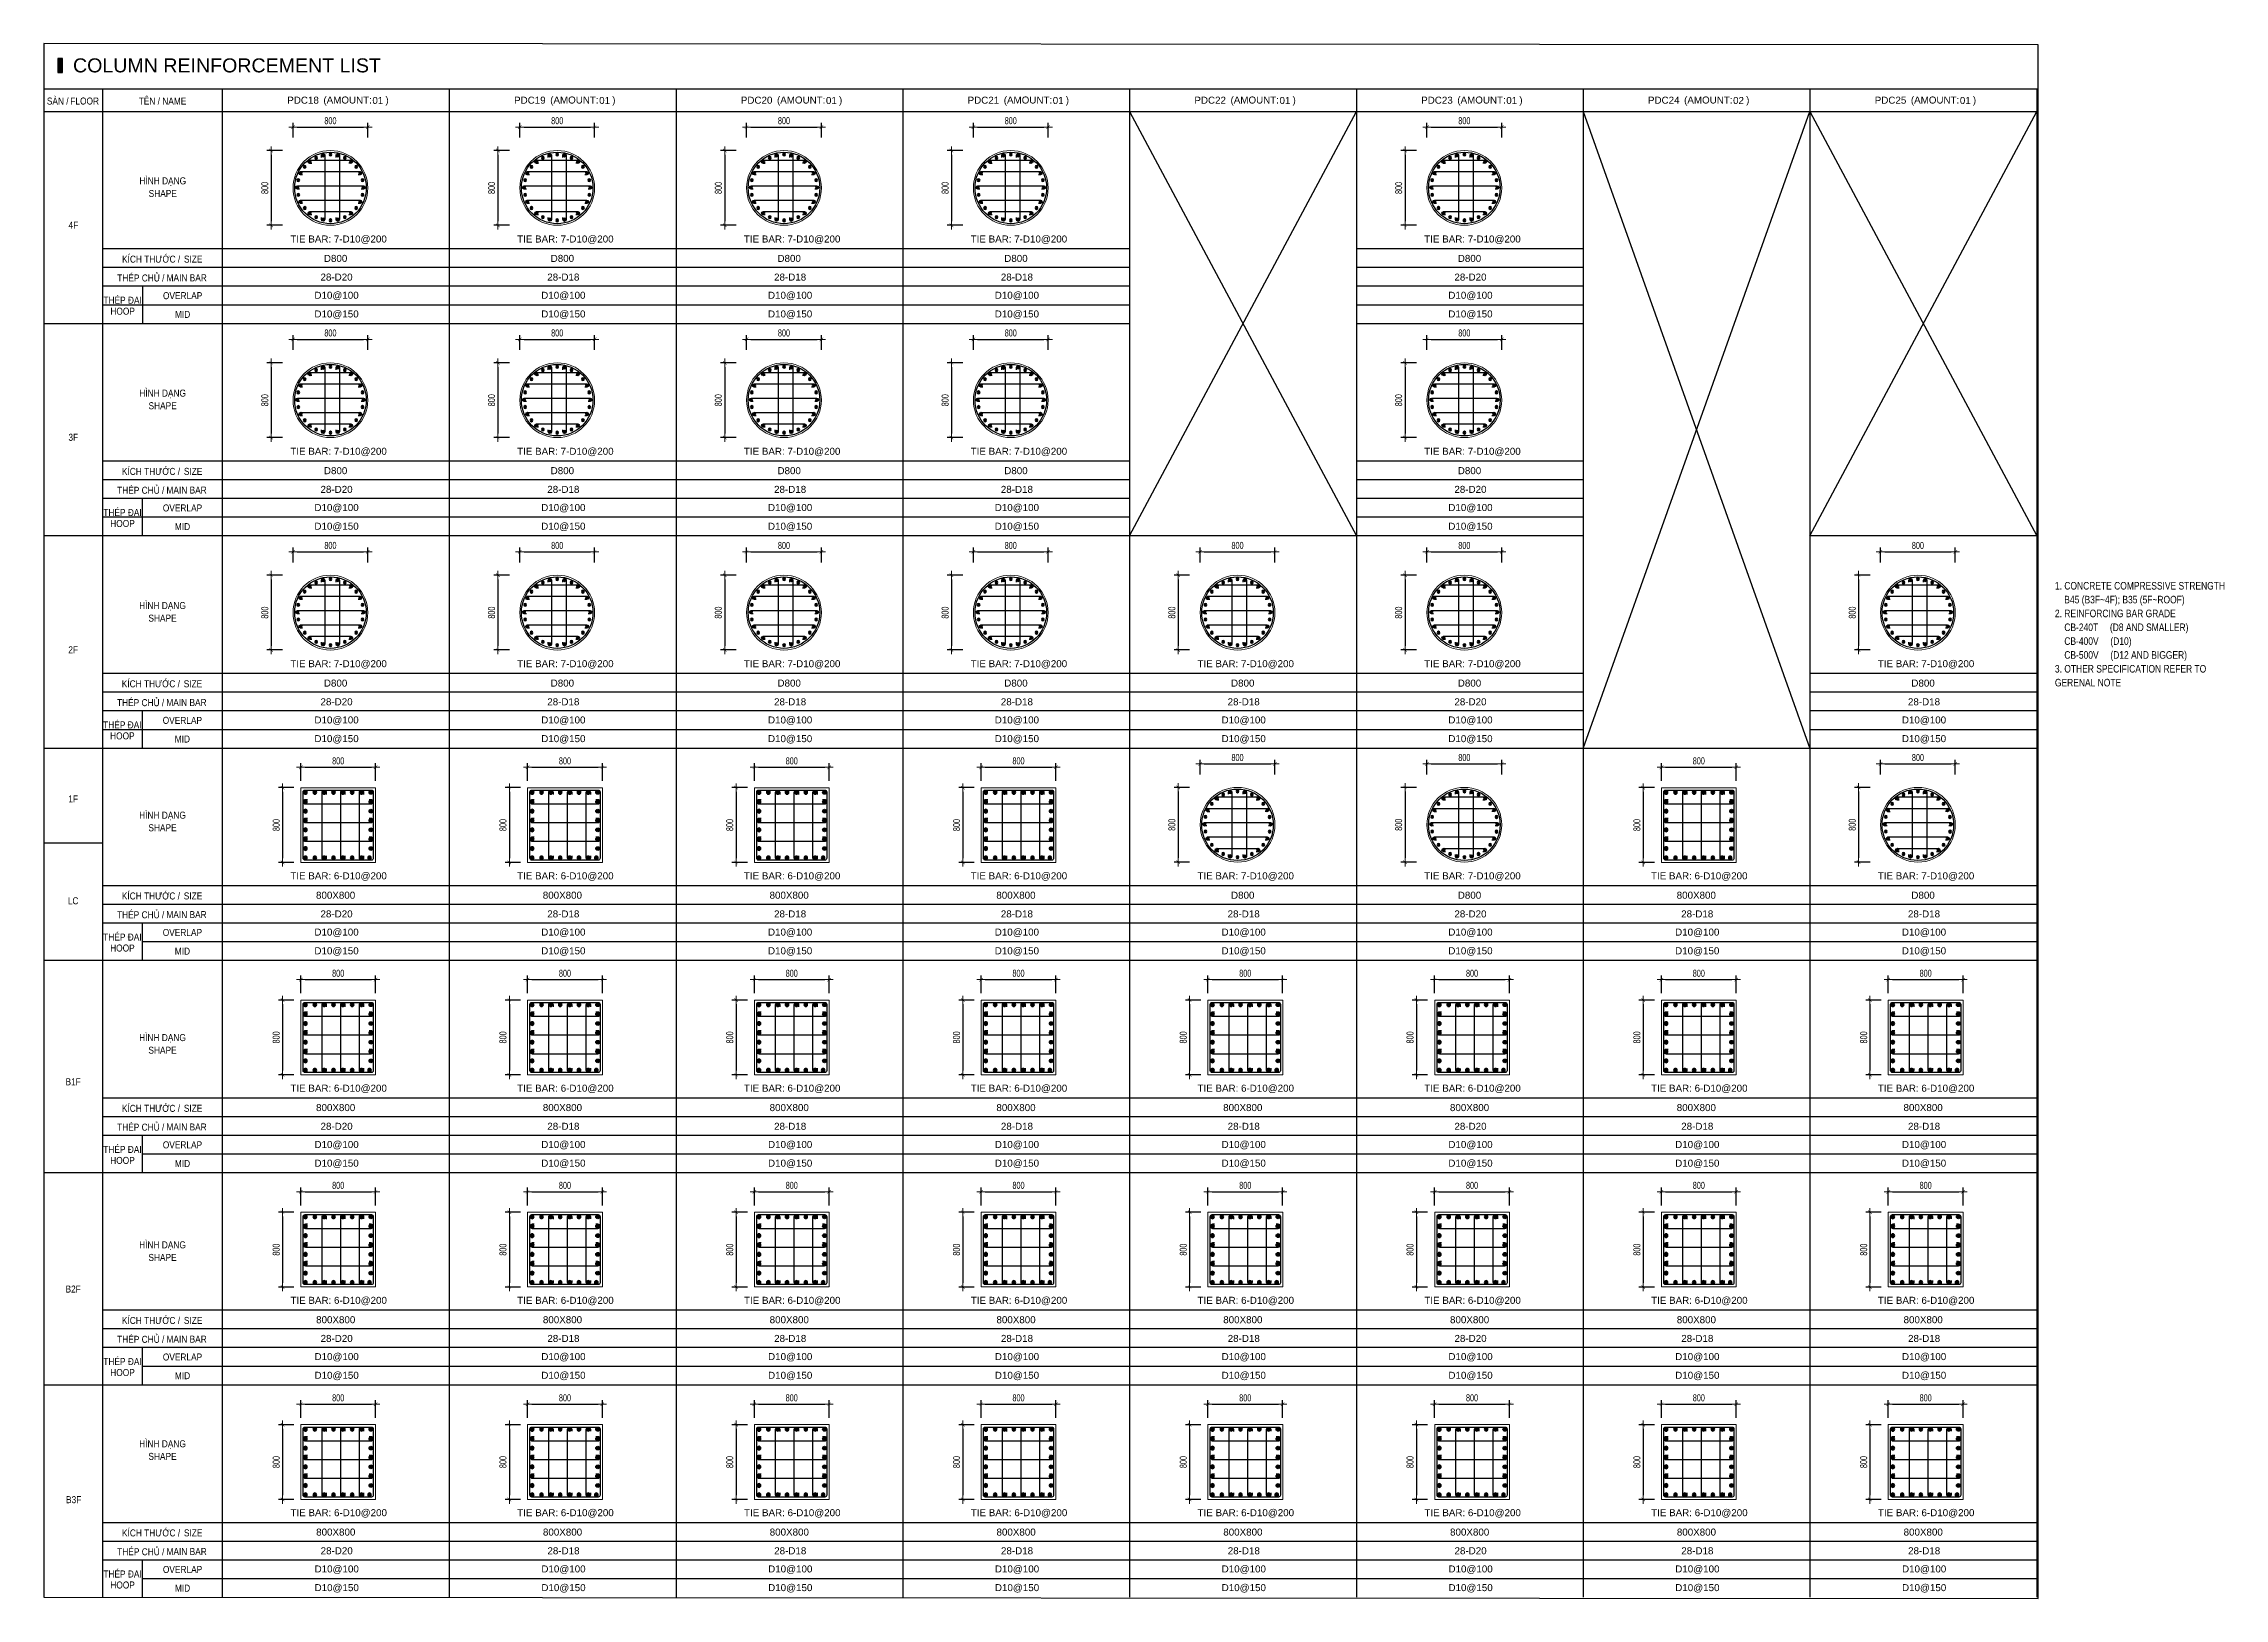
# Model space of a CAD drawing. Header units: millimetres. Extents: x 49323 to 598907, y -6102 to 181761.
# Drawn here: x 262047 to 285377, y 110174 to 126807 of the extents above; entities that cross this region are included whole.
import ezdxf
from ezdxf.enums import TextEntityAlignment as Align

# ---------------------------------------------------------------- set-up
doc = ezdxf.new("R2010")
doc.units = ezdxf.units.MM
doc.linetypes.add('CENTER2', pattern=[1.125, 0.75, -0.125, 0.125, -0.125])
doc.layers.get('Defpoints').update_dxf_attribs({"color": 151, "lineweight": 9})
for name, color, linetype in [('2', 2, 'Continuous'), ('A-ANNO-LEAD', 4, 'Continuous'), ('CEN', 1, 'CENTER2'), ('STL', 3, 'Continuous'), ('TIT1', 3, 'Continuous'), ('TXT', 3, 'Continuous')]:
    doc.layers.add(name, color=color, linetype=linetype)
for name, color, linetype, lineweight in [('NDC_S_CONTINUOUS', 3, 'Continuous', 20), ('NDC_S_DIM', 1, 'Continuous', 15), ('NDC_S_VN TEXT', 7, 'Continuous', 20)]:
    doc.layers.add(name, color=color, linetype=linetype, lineweight=lineweight)
doc.styles.add('ARIAL', font='arial.ttf', dxfattribs={"width": 0.8})
doc.styles.add('NDC_ARIAL', font='arial.ttf', dxfattribs={"width": 0.85})
doc.styles.add('NDC_DIM', font='', dxfattribs={"width": 0.75})
doc.styles.get('NDC_DIM').set_extended_font_data('Dotum')
doc.dimstyles.new('NDC_dim_30', dxfattribs={"dimscale": 30, "dimtxt": 2.5, "dimasz": 1.5, "dimexe": 1.5, "dimexo": 2.5, "dimgap": 1, "dimtad": 1, "dimdec": 0, "dimzin": 0, "dimdsep": 46, "dimtxsty": 'NDC_DIM', "dimblk": 'DIMMARK', "dimcen": 0.09, "dimdle": 1.2, "dimclrd": 1, "dimclre": 1, "dimclrt": 3, "dimadec": 0, "dimazin": 0, "dimtfac": 1, "dimtdec": 0, "dimtix": 1, "dimtofl": 0, "dimtmove": 0, "dimatfit": 3, "dimfxl": 8, "dimfxlon": 1, "dimtolj": 1, "dimtzin": 0, "dimarcsym": 0})

msp = doc.modelspace()

# ---------------------------------------------------------------- texts
at = {"layer": 'NDC_S_VN TEXT', "style": 'NDC_ARIAL', "width": 0.85}
for s, p in [('SÀN /', (262197.4, 126201.7)), ('HÌNH DẠNG', (263321.3, 125340.4)), ('THÉP CHỦ /', (263086.8, 124310.6)), ('KÍCH THƯỚC /', (263196.8, 124510.6)), ('THÉP ĐAI', (262892, 124071.7)), ('HÌNH DẠNG', (263319.9, 123069.4)), ('KÍCH THƯỚC /', (263195.4, 122239.6)), ('THÉP CHỦ /', (263085.4, 122039.6)), ('THÉP ĐAI', (262890.6, 121800.7)), ('HÌNH DẠNG', (263318.5, 120796.9)), ('KÍCH THƯỚC /', (263194, 119967.2)), ('THÉP CHỦ /', (263084, 119767.2)), ('THÉP ĐAI', (262889.2, 119528.2)), ('HÌNH DẠNG', (263318.5, 118554.3)), ('KÍCH THƯỚC /', (263194.6, 117697.7)), ('THÉP CHỦ /', (263084.5, 117497.7)), ('THÉP ĐAI', (262889.7, 117258.8)), ('HÌNH DẠNG', (263318.5, 116174.7)), ('THÉP CHỦ /', (263085, 115225.7)), ('KÍCH THƯỚC /', (263195.1, 115425.7)), ('THÉP ĐAI', (262890.2, 114986.8)), ('HÌNH DẠNG', (263318.5, 113957.6)), ('KÍCH THƯỚC /', (263195.6, 113156.3)), ('THÉP CHỦ /', (263085.6, 112956.3)), ('THÉP ĐAI', (262890.8, 112717.4)), ('HÌNH DẠNG', (263318.5, 111829.2)), ('KÍCH THƯỚC /', (263196.1, 110883.4)), ('THÉP CHỦ /', (263086.1, 110683.4)), ('THÉP ĐAI', (262891.3, 110444.5))]:
    msp.add_text(s, height=75, dxfattribs=at).set_placement(p, align=Align.MIDDLE)
at = {"layer": 'TIT1', "style": 'NDC_ARIAL', "width": 0.85}
for s, p in [('FLOOR', (262485.9, 126192.9)), ('TÊN / NAME', (263318.7, 126201.7)), ('SHAPE', (263321.3, 125204.1)), ('4F', (262365.4, 124866.3)), ('SIZE', (263647.3, 124501.8)), ('OVERLAP', (263533.8, 124110.6)), ('MAIN BAR', (263577.6, 124301.8)), ('HOOP', (262892, 123944.4)), ('MID', (263533.8, 123910.6)), ('SHAPE', (263319.9, 122933.1)), ('3F', (262364, 122595.3)), ('SIZE', (263645.9, 122230.8)), ('MAIN BAR', (263576.2, 122030.8)), ('OVERLAP', (263532.4, 121839.6)), ('HOOP', (262890.6, 121673.4)), ('MID', (263532.4, 121639.6)), ('SHAPE', (263318.5, 120660.7)), ('2F', (262362.6, 120322.9)), ('SIZE', (263644.5, 119958.3)), ('MAIN BAR', (263574.8, 119758.3)), ('OVERLAP', (263531, 119567.2)), ('HOOP', (262889.2, 119400.9)), ('MID', (263531, 119367.2)), ('1F', (262362.6, 118726.7)), ('SHAPE', (263318.5, 118418.1)), ('LC', (262362.6, 117636.7)), ('SIZE', (263645, 117688.9)), ('MAIN BAR', (263575.4, 117488.9)), ('HOOP', (262889.7, 117131.5)), ('OVERLAP', (263531.6, 117297.7)), ('MID', (263531.6, 117097.7)), ('SHAPE', (263318.5, 116038.5)), ('B1F', (262362.6, 115700.7)), ('MAIN BAR', (263575.9, 115216.9)), ('SIZE', (263645.6, 115416.9)), ('OVERLAP', (263532.1, 115025.7)), ('HOOP', (262890.2, 114859.5)), ('MID', (263532.1, 114825.7)), ('SHAPE', (263318.5, 113821.4)), ('B2F', (262362.6, 113483.6)), ('SIZE', (263646.1, 113147.5)), ('MAIN BAR', (263576.4, 112947.5)), ('OVERLAP', (263532.6, 112756.3)), ('HOOP', (262890.8, 112590.1)), ('MID', (263532.6, 112556.3)), ('SHAPE', (263318.5, 111692.9)), ('B3F', (262368, 111229.9)), ('SIZE', (263646.6, 110874.6)), ('MAIN BAR', (263576.9, 110674.6)), ('HOOP', (262891.3, 110317.2)), ('OVERLAP', (263533.1, 110483.4)), ('MID', (263533.1, 110283.4))]:
    msp.add_text(s, height=75, dxfattribs=at).set_placement(p, align=Align.MIDDLE)
at = {"layer": 'TIT1', "color": 2, "style": 'NDC_ARIAL'}
for s, p in [('PDC18', (264822.3, 126201.7)), ('01', (265622.1, 126199)), ('PDC19', (267248.4, 126201.7)), ('01', (268048.2, 126199)), ('PDC20', (269674.5, 126201.7)), ('01', (270474.3, 126199)), ('PDC21', (272100.6, 126201.7)), ('01', (272900.4, 126199)), ('PDC22', (274526.7, 126201.7)), ('01', (275326.5, 126199)), ('PDC23', (276952.8, 126201.7)), ('01', (277752.6, 126199)), ('PDC24', (279378.9, 126201.7)), ('02', (280178.7, 126199)), ('PDC25', (281805, 126201.7)), ('01', (282604.8, 126199))]:
    msp.add_text(s, height=75, dxfattribs=at).set_placement(p, align=Align.MIDDLE)
at = {"layer": 'TIT1', "style": 'NDC_ARIAL'}
for s, p in [('TIE BAR: 7-D10@200', (265202.2, 124711.2)), ('TIE BAR: 7-D10@200', (267628.3, 124711.2)), ('TIE BAR: 7-D10@200', (270054.4, 124711.2)), ('TIE BAR: 7-D10@200', (272480.5, 124711.2)), ('TIE BAR: 7-D10@200', (277332.7, 124711.2)), ('D800', (265170.4, 124509.3)), ('D800', (267596.5, 124509.3)), ('D800', (270022.6, 124509.3)), ('D800', (272448.7, 124509.3)), ('D800', (277300.9, 124509.3)), ('D10@100', (265180.5, 124109.3)), ('28-D20', (265180.5, 124309.3)), ('D10@100', (267606.6, 124109.3)), ('28-D18', (267606.6, 124309.3)), ('D10@100', (270032.7, 124109.3)), ('28-D18', (270032.7, 124309.3)), ('D10@100', (272458.8, 124109.3)), ('28-D18', (272458.8, 124309.3)), ('D10@100', (277311, 124109.3)), ('28-D20', (277311, 124309.3)), ('D10@150', (265180.5, 123909.3)), ('D10@150', (267606.6, 123909.3)), ('D10@150', (270032.7, 123909.3)), ('D10@150', (272458.8, 123909.3)), ('D10@150', (277311, 123909.3)), ('TIE BAR: 7-D10@200', (265202.2, 122440.2)), ('TIE BAR: 7-D10@200', (267628.3, 122440.2)), ('TIE BAR: 7-D10@200', (270054.4, 122440.2)), ('TIE BAR: 7-D10@200', (272480.5, 122440.2)), ('TIE BAR: 7-D10@200', (277332.7, 122440.2)), ('D800', (265170.4, 122238.3)), ('D800', (267596.5, 122238.3)), ('D800', (270022.6, 122238.3)), ('D800', (272448.7, 122238.3)), ('D800', (277300.9, 122238.3)), ('28-D20', (265180.5, 122038.3)), ('28-D18', (267606.6, 122038.3)), ('28-D18', (270032.7, 122038.3)), ('28-D18', (272458.8, 122038.3)), ('28-D20', (277311, 122038.3)), ('D10@100', (265180.5, 121838.3)), ('D10@100', (267606.6, 121838.3)), ('D10@100', (270032.7, 121838.3)), ('D10@100', (272458.8, 121838.3)), ('D10@100', (277311, 121838.3)), ('D10@150', (265180.5, 121638.3)), ('D10@150', (267606.6, 121638.3)), ('D10@150', (270032.7, 121638.3)), ('D10@150', (272458.8, 121638.3)), ('D10@150', (277311, 121638.3)), ('TIE BAR: 7-D10@200', (265202.2, 120167.8)), ('TIE BAR: 7-D10@200', (267628.3, 120167.8)), ('TIE BAR: 7-D10@200', (270054.4, 120167.8)), ('TIE BAR: 7-D10@200', (272480.5, 120167.8)), ('TIE BAR: 7-D10@200', (274906.6, 120167.8)), ('TIE BAR: 7-D10@200', (277332.7, 120167.8)), ('TIE BAR: 7-D10@200', (282184.9, 120167.8)), ('D800', (265170.4, 119965.8)), ('D800', (267596.5, 119965.8)), ('D800', (270022.6, 119965.8)), ('D800', (272448.7, 119965.8)), ('D800', (274874.8, 119965.8)), ('D800', (277300.9, 119965.8)), ('D800', (282153.1, 119965.8)), ('28-D20', (265180.5, 119765.8)), ('28-D18', (267606.6, 119765.8)), ('28-D18', (270032.7, 119765.8)), ('28-D18', (272458.8, 119765.8)), ('28-D18', (274884.9, 119765.8)), ('28-D20', (277311, 119765.8)), ('28-D18', (282163.1, 119765.8)), ('D10@100', (265180.5, 119565.8)), ('D10@100', (267606.6, 119565.8)), ('D10@100', (270032.7, 119565.8)), ('D10@100', (272458.8, 119565.8)), ('D10@100', (274884.9, 119565.8)), ('D10@100', (277311, 119565.8)), ('D10@100', (282163.1, 119565.8)), ('D10@150', (265180.5, 119365.8)), ('D10@150', (267606.6, 119365.8)), ('D10@150', (270032.7, 119365.8)), ('D10@150', (272458.8, 119365.8)), ('D10@150', (274884.9, 119365.8)), ('D10@150', (277311, 119365.8)), ('D10@150', (282163.1, 119365.8)), ('TIE BAR: 6-D10@200', (265202.2, 117898.3)), ('TIE BAR: 6-D10@200', (267628.3, 117898.3)), ('TIE BAR: 6-D10@200', (270054.4, 117898.3)), ('TIE BAR: 6-D10@200', (272480.5, 117898.3)), ('TIE BAR: 7-D10@200', (274906.6, 117898.3)), ('TIE BAR: 7-D10@200', (277332.7, 117898.3)), ('TIE BAR: 6-D10@200', (279758.8, 117898.3)), ('TIE BAR: 7-D10@200', (282184.9, 117898.3)), ('800X800', (265170.4, 117696.4)), ('800X800', (267596.5, 117696.4)), ('800X800', (270022.6, 117696.4)), ('800X800', (272448.7, 117696.4)), ('D800', (274874.8, 117696.4)), ('D800', (277300.9, 117696.4)), ('800X800', (279727, 117696.4)), ('D800', (282153.1, 117696.4)), ('28-D20', (265180.5, 117496.4)), ('28-D18', (267606.6, 117496.4)), ('28-D18', (270032.7, 117496.4)), ('28-D18', (272458.8, 117496.4)), ('28-D18', (274884.9, 117496.4)), ('28-D20', (277311, 117496.4)), ('28-D18', (279737.1, 117496.4)), ('28-D18', (282163.1, 117496.4)), ('D10@100', (265180.5, 117296.4)), ('D10@150', (265180.5, 117096.4)), ('D10@100', (267606.6, 117296.4)), ('D10@150', (267606.6, 117096.4)), ('D10@100', (270032.7, 117296.4)), ('D10@150', (270032.7, 117096.4)), ('D10@100', (272458.8, 117296.4)), ('D10@150', (272458.8, 117096.4)), ('D10@100', (274884.9, 117296.4)), ('D10@150', (274884.9, 117096.4)), ('D10@100', (277311, 117296.4)), ('D10@150', (277311, 117096.4)), ('D10@100', (279737.1, 117296.4)), ('D10@150', (279737.1, 117096.4)), ('D10@100', (282163.1, 117296.4)), ('D10@150', (282163.1, 117096.4)), ('TIE BAR: 6-D10@200', (265202.8, 115626.3)), ('TIE BAR: 6-D10@200', (267628.9, 115626.3)), ('TIE BAR: 6-D10@200', (270055, 115626.3)), ('TIE BAR: 6-D10@200', (272481.1, 115626.3)), ('TIE BAR: 6-D10@200', (274907.2, 115626.3)), ('TIE BAR: 6-D10@200', (277333.2, 115626.3)), ('TIE BAR: 6-D10@200', (279759.3, 115626.3)), ('TIE BAR: 6-D10@200', (282185.4, 115626.3)), ('800X800', (265171, 115424.4)), ('28-D20', (265181, 115224.4)), ('800X800', (267597.1, 115424.4)), ('28-D18', (267607.1, 115224.4)), ('800X800', (270023.2, 115424.4)), ('28-D18', (270033.2, 115224.4)), ('800X800', (272449.2, 115424.4)), ('28-D18', (272459.3, 115224.4)), ('800X800', (274875.3, 115424.4)), ('28-D18', (274885.4, 115224.4)), ('800X800', (277301.4, 115424.4)), ('28-D20', (277311.5, 115224.4)), ('800X800', (279727.5, 115424.4)), ('28-D18', (279737.6, 115224.4)), ('800X800', (282153.6, 115424.4)), ('28-D18', (282163.7, 115224.4)), ('D10@100', (265181, 115024.4)), ('D10@100', (267607.1, 115024.4)), ('D10@100', (270033.2, 115024.4)), ('D10@100', (272459.3, 115024.4)), ('D10@100', (274885.4, 115024.4)), ('D10@100', (277311.5, 115024.4)), ('D10@100', (279737.6, 115024.4)), ('D10@100', (282163.7, 115024.4)), ('D10@150', (265181, 114824.4)), ('D10@150', (267607.1, 114824.4)), ('D10@150', (270033.2, 114824.4)), ('D10@150', (272459.3, 114824.4)), ('D10@150', (274885.4, 114824.4)), ('D10@150', (277311.5, 114824.4)), ('D10@150', (279737.6, 114824.4)), ('D10@150', (282163.7, 114824.4)), ('TIE BAR: 6-D10@200', (265203.3, 113356.9)), ('TIE BAR: 6-D10@200', (267629.4, 113356.9)), ('TIE BAR: 6-D10@200', (270055.5, 113356.9)), ('TIE BAR: 6-D10@200', (272481.6, 113356.9)), ('TIE BAR: 6-D10@200', (274907.7, 113356.9)), ('TIE BAR: 6-D10@200', (277333.8, 113356.9)), ('TIE BAR: 6-D10@200', (279759.9, 113356.9)), ('TIE BAR: 6-D10@200', (282186, 113356.9)), ('800X800', (265171.5, 113155)), ('800X800', (267597.6, 113155)), ('800X800', (270023.7, 113155)), ('800X800', (272449.8, 113155)), ('800X800', (274875.9, 113155)), ('800X800', (277302, 113155)), ('800X800', (279728.1, 113155)), ('800X800', (282154.2, 113155)), ('28-D20', (265181.5, 112955)), ('28-D18', (267607.6, 112955)), ('28-D18', (270033.7, 112955)), ('28-D18', (272459.8, 112955)), ('28-D18', (274885.9, 112955)), ('28-D20', (277312, 112955)), ('28-D18', (279738.1, 112955)), ('28-D18', (282164.2, 112955)), ('D10@100', (265181.5, 112755)), ('D10@100', (267607.6, 112755)), ('D10@100', (270033.7, 112755)), ('D10@100', (272459.8, 112755)), ('D10@100', (274885.9, 112755)), ('D10@100', (277312, 112755)), ('D10@100', (279738.1, 112755)), ('D10@100', (282164.2, 112755)), ('D10@150', (265181.5, 112555)), ('D10@150', (267607.6, 112555)), ('D10@150', (270033.7, 112555)), ('D10@150', (272459.8, 112555)), ('D10@150', (274885.9, 112555)), ('D10@150', (277312, 112555)), ('D10@150', (279738.1, 112555)), ('D10@150', (282164.2, 112555)), ('TIE BAR: 6-D10@200', (265203.8, 111085.2)), ('TIE BAR: 6-D10@200', (267629.9, 111085.2)), ('TIE BAR: 6-D10@200', (270056, 111085.2)), ('TIE BAR: 6-D10@200', (272482.1, 111085.2)), ('TIE BAR: 6-D10@200', (274908.2, 111085.2)), ('TIE BAR: 6-D10@200', (277334.3, 111085.2)), ('TIE BAR: 6-D10@200', (279760.4, 111085.2)), ('TIE BAR: 6-D10@200', (282186.5, 111085.2)), ('800X800', (265172, 110883.3)), ('800X800', (267598.1, 110883.3)), ('800X800', (270024.2, 110883.3)), ('800X800', (272450.3, 110883.3)), ('800X800', (274876.4, 110883.3)), ('800X800', (277302.5, 110883.3)), ('800X800', (279728.6, 110883.3)), ('800X800', (282154.7, 110883.3)), ('28-D20', (265182.1, 110683.3)), ('28-D18', (267608.2, 110683.3)), ('28-D18', (270034.3, 110683.3)), ('28-D18', (272460.4, 110683.3)), ('28-D18', (274886.4, 110683.3)), ('28-D20', (277312.5, 110683.3)), ('28-D18', (279738.6, 110683.3)), ('28-D18', (282164.7, 110683.3)), ('D10@100', (265182.1, 110483.3)), ('D10@100', (267608.2, 110483.3)), ('D10@100', (270034.3, 110483.3)), ('D10@100', (272460.4, 110483.3)), ('D10@100', (274886.4, 110483.3)), ('D10@100', (277312.5, 110483.3)), ('D10@100', (279738.6, 110483.3)), ('D10@100', (282164.7, 110483.3)), ('D10@150', (265182.1, 110283.3)), ('D10@150', (267608.2, 110283.3)), ('D10@150', (270034.3, 110283.3)), ('D10@150', (272460.4, 110283.3)), ('D10@150', (274886.4, 110283.3)), ('D10@150', (277312.5, 110283.3)), ('D10@150', (279738.6, 110283.3)), ('D10@150', (282164.7, 110283.3))]:
    msp.add_text(s, height=75, dxfattribs=at).set_placement(p, align=Align.MIDDLE)
at = {"layer": 'TXT', "color": 3, "style": 'ARIAL'}
msp.add_text('COLUMN REINFORCEMENT LIST', height=150, dxfattribs=at).set_placement((262361, 126499.1))

# ---------------------------------------------------------------- blocks, each defined once
blk = doc.blocks.new('8')
at = {"layer": '2'}
blk.add_hatch(color=256, dxfattribs=at).paths.add_polyline_path([(20, 0, 0.386127), (2, 20), (-2, 20, 0.386127), (-20, 0, 1)])
blk.add_circle((0, 0), 20, dxfattribs=at)
blk = doc.blocks.new('5')
at = {"layer": 'CEN', "rotation": 180}
blk.add_blockref('8', (0, 0), dxfattribs=at)
blk = doc.blocks.new('DIMMARK')
at = {"layer": 'NDC_S_DIM', "color": 1}
blk.add_line((-1.5, 0), (1, 0), dxfattribs=at)
at = {"layer": 'NDC_S_DIM', "color": 2, "const_width": 0.1}
blk.add_lwpolyline([(-0.42, -0.42), (0.42, 0.42)], dxfattribs=at)
blk = doc.blocks.new('*D1217')
at = {"layer": 'Defpoints', "color": 0, "ltscale": 40, "transparency": 16777216}
for p in [(265598, 112251), (264798, 112030), (265598, 112030)]:
    blk.add_point(p, dxfattribs=at)
at = {"layer": 'NDC_S_DIM', "color": 1, "lineweight": -2, "ltscale": 40, "transparency": 16777216}
for p, q in [((264798, 112105), (264798, 112296)), ((264843, 112251), (265553, 112251)), ((265598, 112105), (265598, 112296))]:
    blk.add_line(p, q, dxfattribs=at)
at = {"layer": 'NDC_S_DIM', "color": 1, "lineweight": -2, "ltscale": 40, "transparency": 16777216, "xscale": 45, "yscale": 45, "zscale": 45, "rotation": 180}
blk.add_blockref('DIMMARK', (264798, 112251), dxfattribs=at)
at = {"layer": 'NDC_S_DIM', "color": 1, "lineweight": -2, "ltscale": 40, "transparency": 16777216, "xscale": 45, "yscale": 45, "zscale": 45}
blk.add_blockref('DIMMARK', (265598, 112251), dxfattribs=at)
at = {"layer": 'NDC_S_DIM', "color": 3, "ltscale": 40, "transparency": 16777216, "insert": (265198, 112319), "char_height": 75, "attachment_point": 5, "style": 'NDC_DIM'}
blk.add_mtext('\\A1;800', dxfattribs=at)
blk = doc.blocks.new('*D1218')
at = {"layer": 'Defpoints', "color": 0, "ltscale": 40, "transparency": 16777216}
for p in [(264798, 112032), (264603, 111232), (264798, 111232)]:
    blk.add_point(p, dxfattribs=at)
at = {"layer": 'NDC_S_DIM', "color": 1, "lineweight": -2, "ltscale": 40, "transparency": 16777216}
for p, q in [((264723, 112032), (264558, 112032)), ((264603, 111987), (264603, 111277)), ((264723, 111232), (264558, 111232))]:
    blk.add_line(p, q, dxfattribs=at)
at = {"layer": 'NDC_S_DIM', "color": 1, "lineweight": -2, "ltscale": 40, "transparency": 16777216, "xscale": 45, "yscale": 45, "zscale": 45}
for p, rotation in [((264603, 112032), 90), ((264603, 111232), 270)]:
    blk.add_blockref('DIMMARK', p, dxfattribs=dict(at, rotation=rotation))
at = {"layer": 'NDC_S_DIM', "color": 3, "ltscale": 40, "transparency": 16777216, "insert": (264535, 111632), "char_height": 75, "attachment_point": 5, "rotation": 90, "style": 'NDC_DIM'}
blk.add_mtext('\\A1;800', dxfattribs=at)
blk = doc.blocks.new('GN')
at = {"layer": 'TIT1', "insert": (0, 0), "char_height": 81, "width": 1996.3, "attachment_point": 1, "line_spacing_factor": 1.096296, "style": 'ARIAL'}
blk.add_mtext('\\A1;1. CONCRETE COMPRESSIVE STRENGTH\\P    B45 (B3F~4F); B35 (5F~ROOF)\\P2. REINFORCING BAR GRADE\\P    CB-240T     (D8 AND SMALLER)\\P    CB-400V     (D10)\\P    CB-500V     (D12 AND BIGGER)\\P3. OTHER SPECIFICATION REFER TO GERENAL NOTE ', dxfattribs=at)
blk = doc.blocks.new('*D1219')
at = {"layer": 'Defpoints', "color": 0, "ltscale": 40, "transparency": 16777216}
for p in [(265598, 114524), (264798, 114303), (265598, 114303)]:
    blk.add_point(p, dxfattribs=at)
at = {"layer": 'NDC_S_DIM', "color": 1, "lineweight": -2, "ltscale": 40, "transparency": 16777216}
for p, q in [((264798, 114378), (264798, 114569)), ((265598, 114378), (265598, 114569)), ((264843, 114524), (265553, 114524))]:
    blk.add_line(p, q, dxfattribs=at)
at = {"layer": 'NDC_S_DIM', "color": 1, "lineweight": -2, "ltscale": 40, "transparency": 16777216, "xscale": 45, "yscale": 45, "zscale": 45, "rotation": 180}
blk.add_blockref('DIMMARK', (264798, 114524), dxfattribs=at)
at = {"layer": 'NDC_S_DIM', "color": 1, "lineweight": -2, "ltscale": 40, "transparency": 16777216, "xscale": 45, "yscale": 45, "zscale": 45}
blk.add_blockref('DIMMARK', (265598, 114524), dxfattribs=at)
at = {"layer": 'NDC_S_DIM', "color": 3, "ltscale": 40, "transparency": 16777216, "insert": (265198, 114592), "char_height": 75, "attachment_point": 5, "style": 'NDC_DIM'}
blk.add_mtext('\\A1;800', dxfattribs=at)
blk = doc.blocks.new('*D1220')
at = {"layer": 'Defpoints', "color": 0, "ltscale": 40, "transparency": 16777216}
for p in [(264798, 114305), (264603, 113505), (264798, 113505)]:
    blk.add_point(p, dxfattribs=at)
at = {"layer": 'NDC_S_DIM', "color": 1, "lineweight": -2, "ltscale": 40, "transparency": 16777216}
for p, q in [((264723, 114305), (264558, 114305)), ((264603, 114260), (264603, 113550)), ((264723, 113505), (264558, 113505))]:
    blk.add_line(p, q, dxfattribs=at)
at = {"layer": 'NDC_S_DIM', "color": 1, "lineweight": -2, "ltscale": 40, "transparency": 16777216, "xscale": 45, "yscale": 45, "zscale": 45}
for p, rotation in [((264603, 114305), 90), ((264603, 113505), 270)]:
    blk.add_blockref('DIMMARK', p, dxfattribs=dict(at, rotation=rotation))
at = {"layer": 'NDC_S_DIM', "color": 3, "ltscale": 40, "transparency": 16777216, "insert": (264535, 113905), "char_height": 75, "attachment_point": 5, "rotation": 90, "style": 'NDC_DIM'}
blk.add_mtext('\\A1;800', dxfattribs=at)
blk = doc.blocks.new('*D1221')
at = {"layer": 'Defpoints', "color": 0, "ltscale": 40, "transparency": 16777216}
for p in [(265598, 116793), (264798, 116572), (265598, 116572)]:
    blk.add_point(p, dxfattribs=at)
at = {"layer": 'NDC_S_DIM', "color": 1, "lineweight": -2, "ltscale": 40, "transparency": 16777216}
for p, q in [((264798, 116647), (264798, 116838)), ((264843, 116793), (265553, 116793)), ((265598, 116647), (265598, 116838))]:
    blk.add_line(p, q, dxfattribs=at)
at = {"layer": 'NDC_S_DIM', "color": 1, "lineweight": -2, "ltscale": 40, "transparency": 16777216, "xscale": 45, "yscale": 45, "zscale": 45, "rotation": 180}
blk.add_blockref('DIMMARK', (264798, 116793), dxfattribs=at)
at = {"layer": 'NDC_S_DIM', "color": 1, "lineweight": -2, "ltscale": 40, "transparency": 16777216, "xscale": 45, "yscale": 45, "zscale": 45}
blk.add_blockref('DIMMARK', (265598, 116793), dxfattribs=at)
at = {"layer": 'NDC_S_DIM', "color": 3, "ltscale": 40, "transparency": 16777216, "insert": (265198, 116861), "char_height": 75, "attachment_point": 5, "style": 'NDC_DIM'}
blk.add_mtext('\\A1;800', dxfattribs=at)
blk = doc.blocks.new('*D1222')
at = {"layer": 'Defpoints', "color": 0, "ltscale": 40, "transparency": 16777216}
for p in [(264798, 116575), (264603, 115775), (264798, 115775)]:
    blk.add_point(p, dxfattribs=at)
at = {"layer": 'NDC_S_DIM', "color": 1, "lineweight": -2, "ltscale": 40, "transparency": 16777216}
for p, q in [((264723, 116575), (264558, 116575)), ((264603, 116530), (264603, 115820)), ((264723, 115775), (264558, 115775))]:
    blk.add_line(p, q, dxfattribs=at)
at = {"layer": 'NDC_S_DIM', "color": 1, "lineweight": -2, "ltscale": 40, "transparency": 16777216, "xscale": 45, "yscale": 45, "zscale": 45}
for p, rotation in [((264603, 116575), 90), ((264603, 115775), 270)]:
    blk.add_blockref('DIMMARK', p, dxfattribs=dict(at, rotation=rotation))
at = {"layer": 'NDC_S_DIM', "color": 3, "ltscale": 40, "transparency": 16777216, "insert": (264535, 116175), "char_height": 75, "attachment_point": 5, "rotation": 90, "style": 'NDC_DIM'}
blk.add_mtext('\\A1;800', dxfattribs=at)
blk = doc.blocks.new('*D1223')
at = {"layer": 'Defpoints', "color": 0, "ltscale": 40, "transparency": 16777216}
for p in [(265598, 119065), (264798, 118844), (265598, 118844)]:
    blk.add_point(p, dxfattribs=at)
at = {"layer": 'NDC_S_DIM', "color": 1, "lineweight": -2, "ltscale": 40, "transparency": 16777216}
for p, q in [((264798, 118919), (264798, 119110)), ((264843, 119065), (265553, 119065)), ((265598, 118919), (265598, 119110))]:
    blk.add_line(p, q, dxfattribs=at)
at = {"layer": 'NDC_S_DIM', "color": 1, "lineweight": -2, "ltscale": 40, "transparency": 16777216, "xscale": 45, "yscale": 45, "zscale": 45, "rotation": 180}
blk.add_blockref('DIMMARK', (264798, 119065), dxfattribs=at)
at = {"layer": 'NDC_S_DIM', "color": 1, "lineweight": -2, "ltscale": 40, "transparency": 16777216, "xscale": 45, "yscale": 45, "zscale": 45}
blk.add_blockref('DIMMARK', (265598, 119065), dxfattribs=at)
at = {"layer": 'NDC_S_DIM', "color": 3, "ltscale": 40, "transparency": 16777216, "insert": (265198, 119133), "char_height": 75, "attachment_point": 5, "style": 'NDC_DIM'}
blk.add_mtext('\\A1;800', dxfattribs=at)
blk = doc.blocks.new('*D1224')
at = {"layer": 'Defpoints', "color": 0, "ltscale": 40, "transparency": 16777216}
for p in [(264798, 118847), (264603, 118047), (264798, 118047)]:
    blk.add_point(p, dxfattribs=at)
at = {"layer": 'NDC_S_DIM', "color": 1, "lineweight": -2, "ltscale": 40, "transparency": 16777216}
for p, q in [((264723, 118847), (264558, 118847)), ((264603, 118802), (264603, 118092)), ((264723, 118047), (264558, 118047))]:
    blk.add_line(p, q, dxfattribs=at)
at = {"layer": 'NDC_S_DIM', "color": 1, "lineweight": -2, "ltscale": 40, "transparency": 16777216, "xscale": 45, "yscale": 45, "zscale": 45}
for p, rotation in [((264603, 118847), 90), ((264603, 118047), 270)]:
    blk.add_blockref('DIMMARK', p, dxfattribs=dict(at, rotation=rotation))
at = {"layer": 'NDC_S_DIM', "color": 3, "ltscale": 40, "transparency": 16777216, "insert": (264535, 118447), "char_height": 75, "attachment_point": 5, "rotation": 90, "style": 'NDC_DIM'}
blk.add_mtext('\\A1;800', dxfattribs=at)
blk = doc.blocks.new('DÁDAS')
at = {"layer": 'TIT1', "color": 2, "style": 'NDC_ARIAL'}
blk.add_text('(AMOUNT:     )', height=75, dxfattribs=at).set_placement((-42061, 55767), align=Align.MIDDLE)
blk = doc.blocks.new('*D1225')
at = {"layer": 'Defpoints', "color": 0, "ltscale": 40, "transparency": 16777216}
for p in [(268024, 112251), (267224, 112030), (268024, 112030)]:
    blk.add_point(p, dxfattribs=at)
at = {"layer": 'NDC_S_DIM', "color": 1, "lineweight": -2, "ltscale": 40, "transparency": 16777216}
for p, q in [((267224, 112105), (267224, 112296)), ((267269, 112251), (267979, 112251)), ((268024, 112105), (268024, 112296))]:
    blk.add_line(p, q, dxfattribs=at)
at = {"layer": 'NDC_S_DIM', "color": 1, "lineweight": -2, "ltscale": 40, "transparency": 16777216, "xscale": 45, "yscale": 45, "zscale": 45, "rotation": 180}
blk.add_blockref('DIMMARK', (267224, 112251), dxfattribs=at)
at = {"layer": 'NDC_S_DIM', "color": 1, "lineweight": -2, "ltscale": 40, "transparency": 16777216, "xscale": 45, "yscale": 45, "zscale": 45}
blk.add_blockref('DIMMARK', (268024, 112251), dxfattribs=at)
at = {"layer": 'NDC_S_DIM', "color": 3, "ltscale": 40, "transparency": 16777216, "insert": (267624, 112319), "char_height": 75, "attachment_point": 5, "style": 'NDC_DIM'}
blk.add_mtext('\\A1;800', dxfattribs=at)
blk = doc.blocks.new('*D1226')
at = {"layer": 'Defpoints', "color": 0, "ltscale": 40, "transparency": 16777216}
for p in [(267224, 112032), (267029, 111232), (267224, 111232)]:
    blk.add_point(p, dxfattribs=at)
at = {"layer": 'NDC_S_DIM', "color": 1, "lineweight": -2, "ltscale": 40, "transparency": 16777216}
for p, q in [((267149, 112032), (266984, 112032)), ((267029, 111987), (267029, 111277)), ((267149, 111232), (266984, 111232))]:
    blk.add_line(p, q, dxfattribs=at)
at = {"layer": 'NDC_S_DIM', "color": 1, "lineweight": -2, "ltscale": 40, "transparency": 16777216, "xscale": 45, "yscale": 45, "zscale": 45}
for p, rotation in [((267029, 112032), 90), ((267029, 111232), 270)]:
    blk.add_blockref('DIMMARK', p, dxfattribs=dict(at, rotation=rotation))
at = {"layer": 'NDC_S_DIM', "color": 3, "ltscale": 40, "transparency": 16777216, "insert": (266961, 111632), "char_height": 75, "attachment_point": 5, "rotation": 90, "style": 'NDC_DIM'}
blk.add_mtext('\\A1;800', dxfattribs=at)
blk = doc.blocks.new('*D1227')
at = {"layer": 'Defpoints', "color": 0, "ltscale": 40, "transparency": 16777216}
for p in [(268024, 114524), (267224, 114303), (268024, 114303)]:
    blk.add_point(p, dxfattribs=at)
at = {"layer": 'NDC_S_DIM', "color": 1, "lineweight": -2, "ltscale": 40, "transparency": 16777216}
for p, q in [((267224, 114378), (267224, 114569)), ((268024, 114378), (268024, 114569)), ((267269, 114524), (267979, 114524))]:
    blk.add_line(p, q, dxfattribs=at)
at = {"layer": 'NDC_S_DIM', "color": 1, "lineweight": -2, "ltscale": 40, "transparency": 16777216, "xscale": 45, "yscale": 45, "zscale": 45, "rotation": 180}
blk.add_blockref('DIMMARK', (267224, 114524), dxfattribs=at)
at = {"layer": 'NDC_S_DIM', "color": 1, "lineweight": -2, "ltscale": 40, "transparency": 16777216, "xscale": 45, "yscale": 45, "zscale": 45}
blk.add_blockref('DIMMARK', (268024, 114524), dxfattribs=at)
at = {"layer": 'NDC_S_DIM', "color": 3, "ltscale": 40, "transparency": 16777216, "insert": (267624, 114592), "char_height": 75, "attachment_point": 5, "style": 'NDC_DIM'}
blk.add_mtext('\\A1;800', dxfattribs=at)
blk = doc.blocks.new('*D1228')
at = {"layer": 'Defpoints', "color": 0, "ltscale": 40, "transparency": 16777216}
for p in [(267224, 114305), (267029, 113505), (267224, 113505)]:
    blk.add_point(p, dxfattribs=at)
at = {"layer": 'NDC_S_DIM', "color": 1, "lineweight": -2, "ltscale": 40, "transparency": 16777216}
for p, q in [((267149, 114305), (266984, 114305)), ((267029, 114260), (267029, 113550)), ((267149, 113505), (266984, 113505))]:
    blk.add_line(p, q, dxfattribs=at)
at = {"layer": 'NDC_S_DIM', "color": 1, "lineweight": -2, "ltscale": 40, "transparency": 16777216, "xscale": 45, "yscale": 45, "zscale": 45}
for p, rotation in [((267029, 114305), 90), ((267029, 113505), 270)]:
    blk.add_blockref('DIMMARK', p, dxfattribs=dict(at, rotation=rotation))
at = {"layer": 'NDC_S_DIM', "color": 3, "ltscale": 40, "transparency": 16777216, "insert": (266961, 113905), "char_height": 75, "attachment_point": 5, "rotation": 90, "style": 'NDC_DIM'}
blk.add_mtext('\\A1;800', dxfattribs=at)
blk = doc.blocks.new('*D1229')
at = {"layer": 'Defpoints', "color": 0, "ltscale": 40, "transparency": 16777216}
for p in [(268024, 116793), (267224, 116572), (268024, 116572)]:
    blk.add_point(p, dxfattribs=at)
at = {"layer": 'NDC_S_DIM', "color": 1, "lineweight": -2, "ltscale": 40, "transparency": 16777216}
for p, q in [((267224, 116647), (267224, 116838)), ((267269, 116793), (267979, 116793)), ((268024, 116647), (268024, 116838))]:
    blk.add_line(p, q, dxfattribs=at)
at = {"layer": 'NDC_S_DIM', "color": 1, "lineweight": -2, "ltscale": 40, "transparency": 16777216, "xscale": 45, "yscale": 45, "zscale": 45, "rotation": 180}
blk.add_blockref('DIMMARK', (267224, 116793), dxfattribs=at)
at = {"layer": 'NDC_S_DIM', "color": 1, "lineweight": -2, "ltscale": 40, "transparency": 16777216, "xscale": 45, "yscale": 45, "zscale": 45}
blk.add_blockref('DIMMARK', (268024, 116793), dxfattribs=at)
at = {"layer": 'NDC_S_DIM', "color": 3, "ltscale": 40, "transparency": 16777216, "insert": (267624, 116861), "char_height": 75, "attachment_point": 5, "style": 'NDC_DIM'}
blk.add_mtext('\\A1;800', dxfattribs=at)
blk = doc.blocks.new('*D1230')
at = {"layer": 'Defpoints', "color": 0, "ltscale": 40, "transparency": 16777216}
for p in [(267224, 116575), (267029, 115775), (267224, 115775)]:
    blk.add_point(p, dxfattribs=at)
at = {"layer": 'NDC_S_DIM', "color": 1, "lineweight": -2, "ltscale": 40, "transparency": 16777216}
for p, q in [((267149, 116575), (266984, 116575)), ((267029, 116530), (267029, 115820)), ((267149, 115775), (266984, 115775))]:
    blk.add_line(p, q, dxfattribs=at)
at = {"layer": 'NDC_S_DIM', "color": 1, "lineweight": -2, "ltscale": 40, "transparency": 16777216, "xscale": 45, "yscale": 45, "zscale": 45}
for p, rotation in [((267029, 116575), 90), ((267029, 115775), 270)]:
    blk.add_blockref('DIMMARK', p, dxfattribs=dict(at, rotation=rotation))
at = {"layer": 'NDC_S_DIM', "color": 3, "ltscale": 40, "transparency": 16777216, "insert": (266961, 116175), "char_height": 75, "attachment_point": 5, "rotation": 90, "style": 'NDC_DIM'}
blk.add_mtext('\\A1;800', dxfattribs=at)
blk = doc.blocks.new('*D1231')
at = {"layer": 'Defpoints', "color": 0, "ltscale": 40, "transparency": 16777216}
for p in [(268024, 119065), (267224, 118844), (268024, 118844)]:
    blk.add_point(p, dxfattribs=at)
at = {"layer": 'NDC_S_DIM', "color": 1, "lineweight": -2, "ltscale": 40, "transparency": 16777216}
for p, q in [((267224, 118919), (267224, 119110)), ((267269, 119065), (267979, 119065)), ((268024, 118919), (268024, 119110))]:
    blk.add_line(p, q, dxfattribs=at)
at = {"layer": 'NDC_S_DIM', "color": 1, "lineweight": -2, "ltscale": 40, "transparency": 16777216, "xscale": 45, "yscale": 45, "zscale": 45, "rotation": 180}
blk.add_blockref('DIMMARK', (267224, 119065), dxfattribs=at)
at = {"layer": 'NDC_S_DIM', "color": 1, "lineweight": -2, "ltscale": 40, "transparency": 16777216, "xscale": 45, "yscale": 45, "zscale": 45}
blk.add_blockref('DIMMARK', (268024, 119065), dxfattribs=at)
at = {"layer": 'NDC_S_DIM', "color": 3, "ltscale": 40, "transparency": 16777216, "insert": (267624, 119133), "char_height": 75, "attachment_point": 5, "style": 'NDC_DIM'}
blk.add_mtext('\\A1;800', dxfattribs=at)
blk = doc.blocks.new('*D1232')
at = {"layer": 'Defpoints', "color": 0, "ltscale": 40, "transparency": 16777216}
for p in [(267224, 118847), (267029, 118047), (267224, 118047)]:
    blk.add_point(p, dxfattribs=at)
at = {"layer": 'NDC_S_DIM', "color": 1, "lineweight": -2, "ltscale": 40, "transparency": 16777216}
for p, q in [((267149, 118847), (266984, 118847)), ((267029, 118802), (267029, 118092)), ((267149, 118047), (266984, 118047))]:
    blk.add_line(p, q, dxfattribs=at)
at = {"layer": 'NDC_S_DIM', "color": 1, "lineweight": -2, "ltscale": 40, "transparency": 16777216, "xscale": 45, "yscale": 45, "zscale": 45}
for p, rotation in [((267029, 118847), 90), ((267029, 118047), 270)]:
    blk.add_blockref('DIMMARK', p, dxfattribs=dict(at, rotation=rotation))
at = {"layer": 'NDC_S_DIM', "color": 3, "ltscale": 40, "transparency": 16777216, "insert": (266961, 118447), "char_height": 75, "attachment_point": 5, "rotation": 90, "style": 'NDC_DIM'}
blk.add_mtext('\\A1;800', dxfattribs=at)
blk = doc.blocks.new('*D1233')
at = {"layer": 'Defpoints', "color": 0, "ltscale": 40, "transparency": 16777216}
for p in [(270450, 112251), (269650, 112030), (270450, 112030)]:
    blk.add_point(p, dxfattribs=at)
at = {"layer": 'NDC_S_DIM', "color": 1, "lineweight": -2, "ltscale": 40, "transparency": 16777216}
for p, q in [((269650, 112105), (269650, 112296)), ((269695, 112251), (270405, 112251)), ((270450, 112105), (270450, 112296))]:
    blk.add_line(p, q, dxfattribs=at)
at = {"layer": 'NDC_S_DIM', "color": 1, "lineweight": -2, "ltscale": 40, "transparency": 16777216, "xscale": 45, "yscale": 45, "zscale": 45, "rotation": 180}
blk.add_blockref('DIMMARK', (269650, 112251), dxfattribs=at)
at = {"layer": 'NDC_S_DIM', "color": 1, "lineweight": -2, "ltscale": 40, "transparency": 16777216, "xscale": 45, "yscale": 45, "zscale": 45}
blk.add_blockref('DIMMARK', (270450, 112251), dxfattribs=at)
at = {"layer": 'NDC_S_DIM', "color": 3, "ltscale": 40, "transparency": 16777216, "insert": (270050, 112319), "char_height": 75, "attachment_point": 5, "style": 'NDC_DIM'}
blk.add_mtext('\\A1;800', dxfattribs=at)
blk = doc.blocks.new('*D1234')
at = {"layer": 'Defpoints', "color": 0, "ltscale": 40, "transparency": 16777216}
for p in [(269650, 112032), (269455, 111232), (269650, 111232)]:
    blk.add_point(p, dxfattribs=at)
at = {"layer": 'NDC_S_DIM', "color": 1, "lineweight": -2, "ltscale": 40, "transparency": 16777216}
for p, q in [((269575, 112032), (269410, 112032)), ((269455, 111987), (269455, 111277)), ((269575, 111232), (269410, 111232))]:
    blk.add_line(p, q, dxfattribs=at)
at = {"layer": 'NDC_S_DIM', "color": 1, "lineweight": -2, "ltscale": 40, "transparency": 16777216, "xscale": 45, "yscale": 45, "zscale": 45}
for p, rotation in [((269455, 112032), 90), ((269455, 111232), 270)]:
    blk.add_blockref('DIMMARK', p, dxfattribs=dict(at, rotation=rotation))
at = {"layer": 'NDC_S_DIM', "color": 3, "ltscale": 40, "transparency": 16777216, "insert": (269387, 111632), "char_height": 75, "attachment_point": 5, "rotation": 90, "style": 'NDC_DIM'}
blk.add_mtext('\\A1;800', dxfattribs=at)
blk = doc.blocks.new('*D1235')
at = {"layer": 'Defpoints', "color": 0, "ltscale": 40, "transparency": 16777216}
for p in [(270450, 114524), (269650, 114303), (270450, 114303)]:
    blk.add_point(p, dxfattribs=at)
at = {"layer": 'NDC_S_DIM', "color": 1, "lineweight": -2, "ltscale": 40, "transparency": 16777216}
for p, q in [((269650, 114378), (269650, 114569)), ((270450, 114378), (270450, 114569)), ((269695, 114524), (270405, 114524))]:
    blk.add_line(p, q, dxfattribs=at)
at = {"layer": 'NDC_S_DIM', "color": 1, "lineweight": -2, "ltscale": 40, "transparency": 16777216, "xscale": 45, "yscale": 45, "zscale": 45, "rotation": 180}
blk.add_blockref('DIMMARK', (269650, 114524), dxfattribs=at)
at = {"layer": 'NDC_S_DIM', "color": 1, "lineweight": -2, "ltscale": 40, "transparency": 16777216, "xscale": 45, "yscale": 45, "zscale": 45}
blk.add_blockref('DIMMARK', (270450, 114524), dxfattribs=at)
at = {"layer": 'NDC_S_DIM', "color": 3, "ltscale": 40, "transparency": 16777216, "insert": (270050, 114592), "char_height": 75, "attachment_point": 5, "style": 'NDC_DIM'}
blk.add_mtext('\\A1;800', dxfattribs=at)
blk = doc.blocks.new('*D1236')
at = {"layer": 'Defpoints', "color": 0, "ltscale": 40, "transparency": 16777216}
for p in [(269650, 114305), (269455, 113505), (269650, 113505)]:
    blk.add_point(p, dxfattribs=at)
at = {"layer": 'NDC_S_DIM', "color": 1, "lineweight": -2, "ltscale": 40, "transparency": 16777216}
for p, q in [((269575, 114305), (269410, 114305)), ((269455, 114260), (269455, 113550)), ((269575, 113505), (269410, 113505))]:
    blk.add_line(p, q, dxfattribs=at)
at = {"layer": 'NDC_S_DIM', "color": 1, "lineweight": -2, "ltscale": 40, "transparency": 16777216, "xscale": 45, "yscale": 45, "zscale": 45}
for p, rotation in [((269455, 114305), 90), ((269455, 113505), 270)]:
    blk.add_blockref('DIMMARK', p, dxfattribs=dict(at, rotation=rotation))
at = {"layer": 'NDC_S_DIM', "color": 3, "ltscale": 40, "transparency": 16777216, "insert": (269387, 113905), "char_height": 75, "attachment_point": 5, "rotation": 90, "style": 'NDC_DIM'}
blk.add_mtext('\\A1;800', dxfattribs=at)
blk = doc.blocks.new('*D1237')
at = {"layer": 'Defpoints', "color": 0, "ltscale": 40, "transparency": 16777216}
for p in [(270450, 116793), (269650, 116572), (270450, 116572)]:
    blk.add_point(p, dxfattribs=at)
at = {"layer": 'NDC_S_DIM', "color": 1, "lineweight": -2, "ltscale": 40, "transparency": 16777216}
for p, q in [((269650, 116647), (269650, 116838)), ((269695, 116793), (270405, 116793)), ((270450, 116647), (270450, 116838))]:
    blk.add_line(p, q, dxfattribs=at)
at = {"layer": 'NDC_S_DIM', "color": 1, "lineweight": -2, "ltscale": 40, "transparency": 16777216, "xscale": 45, "yscale": 45, "zscale": 45, "rotation": 180}
blk.add_blockref('DIMMARK', (269650, 116793), dxfattribs=at)
at = {"layer": 'NDC_S_DIM', "color": 1, "lineweight": -2, "ltscale": 40, "transparency": 16777216, "xscale": 45, "yscale": 45, "zscale": 45}
blk.add_blockref('DIMMARK', (270450, 116793), dxfattribs=at)
at = {"layer": 'NDC_S_DIM', "color": 3, "ltscale": 40, "transparency": 16777216, "insert": (270050, 116861), "char_height": 75, "attachment_point": 5, "style": 'NDC_DIM'}
blk.add_mtext('\\A1;800', dxfattribs=at)
blk = doc.blocks.new('*D1238')
at = {"layer": 'Defpoints', "color": 0, "ltscale": 40, "transparency": 16777216}
for p in [(269650, 116575), (269455, 115775), (269650, 115775)]:
    blk.add_point(p, dxfattribs=at)
at = {"layer": 'NDC_S_DIM', "color": 1, "lineweight": -2, "ltscale": 40, "transparency": 16777216}
for p, q in [((269575, 116575), (269410, 116575)), ((269455, 116530), (269455, 115820)), ((269575, 115775), (269410, 115775))]:
    blk.add_line(p, q, dxfattribs=at)
at = {"layer": 'NDC_S_DIM', "color": 1, "lineweight": -2, "ltscale": 40, "transparency": 16777216, "xscale": 45, "yscale": 45, "zscale": 45}
for p, rotation in [((269455, 116575), 90), ((269455, 115775), 270)]:
    blk.add_blockref('DIMMARK', p, dxfattribs=dict(at, rotation=rotation))
at = {"layer": 'NDC_S_DIM', "color": 3, "ltscale": 40, "transparency": 16777216, "insert": (269387, 116175), "char_height": 75, "attachment_point": 5, "rotation": 90, "style": 'NDC_DIM'}
blk.add_mtext('\\A1;800', dxfattribs=at)
blk = doc.blocks.new('*D1239')
at = {"layer": 'Defpoints', "color": 0, "ltscale": 40, "transparency": 16777216}
for p in [(270450, 119065), (269650, 118844), (270450, 118844)]:
    blk.add_point(p, dxfattribs=at)
at = {"layer": 'NDC_S_DIM', "color": 1, "lineweight": -2, "ltscale": 40, "transparency": 16777216}
for p, q in [((269650, 118919), (269650, 119110)), ((269695, 119065), (270405, 119065)), ((270450, 118919), (270450, 119110))]:
    blk.add_line(p, q, dxfattribs=at)
at = {"layer": 'NDC_S_DIM', "color": 1, "lineweight": -2, "ltscale": 40, "transparency": 16777216, "xscale": 45, "yscale": 45, "zscale": 45, "rotation": 180}
blk.add_blockref('DIMMARK', (269650, 119065), dxfattribs=at)
at = {"layer": 'NDC_S_DIM', "color": 1, "lineweight": -2, "ltscale": 40, "transparency": 16777216, "xscale": 45, "yscale": 45, "zscale": 45}
blk.add_blockref('DIMMARK', (270450, 119065), dxfattribs=at)
at = {"layer": 'NDC_S_DIM', "color": 3, "ltscale": 40, "transparency": 16777216, "insert": (270050, 119133), "char_height": 75, "attachment_point": 5, "style": 'NDC_DIM'}
blk.add_mtext('\\A1;800', dxfattribs=at)
blk = doc.blocks.new('*D1240')
at = {"layer": 'Defpoints', "color": 0, "ltscale": 40, "transparency": 16777216}
for p in [(269650, 118847), (269455, 118047), (269650, 118047)]:
    blk.add_point(p, dxfattribs=at)
at = {"layer": 'NDC_S_DIM', "color": 1, "lineweight": -2, "ltscale": 40, "transparency": 16777216}
for p, q in [((269575, 118847), (269410, 118847)), ((269455, 118802), (269455, 118092)), ((269575, 118047), (269410, 118047))]:
    blk.add_line(p, q, dxfattribs=at)
at = {"layer": 'NDC_S_DIM', "color": 1, "lineweight": -2, "ltscale": 40, "transparency": 16777216, "xscale": 45, "yscale": 45, "zscale": 45}
for p, rotation in [((269455, 118847), 90), ((269455, 118047), 270)]:
    blk.add_blockref('DIMMARK', p, dxfattribs=dict(at, rotation=rotation))
at = {"layer": 'NDC_S_DIM', "color": 3, "ltscale": 40, "transparency": 16777216, "insert": (269387, 118447), "char_height": 75, "attachment_point": 5, "rotation": 90, "style": 'NDC_DIM'}
blk.add_mtext('\\A1;800', dxfattribs=at)
blk = doc.blocks.new('*D1241')
at = {"layer": 'Defpoints', "color": 0, "ltscale": 40, "transparency": 16777216}
for p in [(272876, 112251), (272076, 112030), (272876, 112030)]:
    blk.add_point(p, dxfattribs=at)
at = {"layer": 'NDC_S_DIM', "color": 1, "lineweight": -2, "ltscale": 40, "transparency": 16777216}
for p, q in [((272076, 112105), (272076, 112296)), ((272121, 112251), (272831, 112251)), ((272876, 112105), (272876, 112296))]:
    blk.add_line(p, q, dxfattribs=at)
at = {"layer": 'NDC_S_DIM', "color": 1, "lineweight": -2, "ltscale": 40, "transparency": 16777216, "xscale": 45, "yscale": 45, "zscale": 45, "rotation": 180}
blk.add_blockref('DIMMARK', (272076, 112251), dxfattribs=at)
at = {"layer": 'NDC_S_DIM', "color": 1, "lineweight": -2, "ltscale": 40, "transparency": 16777216, "xscale": 45, "yscale": 45, "zscale": 45}
blk.add_blockref('DIMMARK', (272876, 112251), dxfattribs=at)
at = {"layer": 'NDC_S_DIM', "color": 3, "ltscale": 40, "transparency": 16777216, "insert": (272476, 112319), "char_height": 75, "attachment_point": 5, "style": 'NDC_DIM'}
blk.add_mtext('\\A1;800', dxfattribs=at)
blk = doc.blocks.new('*D1242')
at = {"layer": 'Defpoints', "color": 0, "ltscale": 40, "transparency": 16777216}
for p in [(272076, 112032), (271881, 111232), (272076, 111232)]:
    blk.add_point(p, dxfattribs=at)
at = {"layer": 'NDC_S_DIM', "color": 1, "lineweight": -2, "ltscale": 40, "transparency": 16777216}
for p, q in [((272001, 112032), (271836, 112032)), ((271881, 111987), (271881, 111277)), ((272001, 111232), (271836, 111232))]:
    blk.add_line(p, q, dxfattribs=at)
at = {"layer": 'NDC_S_DIM', "color": 1, "lineweight": -2, "ltscale": 40, "transparency": 16777216, "xscale": 45, "yscale": 45, "zscale": 45}
for p, rotation in [((271881, 112032), 90), ((271881, 111232), 270)]:
    blk.add_blockref('DIMMARK', p, dxfattribs=dict(at, rotation=rotation))
at = {"layer": 'NDC_S_DIM', "color": 3, "ltscale": 40, "transparency": 16777216, "insert": (271813, 111632), "char_height": 75, "attachment_point": 5, "rotation": 90, "style": 'NDC_DIM'}
blk.add_mtext('\\A1;800', dxfattribs=at)
blk = doc.blocks.new('*D1243')
at = {"layer": 'Defpoints', "color": 0, "ltscale": 40, "transparency": 16777216}
for p in [(272876, 114524), (272076, 114303), (272876, 114303)]:
    blk.add_point(p, dxfattribs=at)
at = {"layer": 'NDC_S_DIM', "color": 1, "lineweight": -2, "ltscale": 40, "transparency": 16777216}
for p, q in [((272076, 114378), (272076, 114569)), ((272876, 114378), (272876, 114569)), ((272121, 114524), (272831, 114524))]:
    blk.add_line(p, q, dxfattribs=at)
at = {"layer": 'NDC_S_DIM', "color": 1, "lineweight": -2, "ltscale": 40, "transparency": 16777216, "xscale": 45, "yscale": 45, "zscale": 45, "rotation": 180}
blk.add_blockref('DIMMARK', (272076, 114524), dxfattribs=at)
at = {"layer": 'NDC_S_DIM', "color": 1, "lineweight": -2, "ltscale": 40, "transparency": 16777216, "xscale": 45, "yscale": 45, "zscale": 45}
blk.add_blockref('DIMMARK', (272876, 114524), dxfattribs=at)
at = {"layer": 'NDC_S_DIM', "color": 3, "ltscale": 40, "transparency": 16777216, "insert": (272476, 114592), "char_height": 75, "attachment_point": 5, "style": 'NDC_DIM'}
blk.add_mtext('\\A1;800', dxfattribs=at)
blk = doc.blocks.new('*D1244')
at = {"layer": 'Defpoints', "color": 0, "ltscale": 40, "transparency": 16777216}
for p in [(272076, 114305), (271881, 113505), (272076, 113505)]:
    blk.add_point(p, dxfattribs=at)
at = {"layer": 'NDC_S_DIM', "color": 1, "lineweight": -2, "ltscale": 40, "transparency": 16777216}
for p, q in [((272001, 114305), (271836, 114305)), ((271881, 114260), (271881, 113550)), ((272001, 113505), (271836, 113505))]:
    blk.add_line(p, q, dxfattribs=at)
at = {"layer": 'NDC_S_DIM', "color": 1, "lineweight": -2, "ltscale": 40, "transparency": 16777216, "xscale": 45, "yscale": 45, "zscale": 45}
for p, rotation in [((271881, 114305), 90), ((271881, 113505), 270)]:
    blk.add_blockref('DIMMARK', p, dxfattribs=dict(at, rotation=rotation))
at = {"layer": 'NDC_S_DIM', "color": 3, "ltscale": 40, "transparency": 16777216, "insert": (271813, 113905), "char_height": 75, "attachment_point": 5, "rotation": 90, "style": 'NDC_DIM'}
blk.add_mtext('\\A1;800', dxfattribs=at)
blk = doc.blocks.new('*D1245')
at = {"layer": 'Defpoints', "color": 0, "ltscale": 40, "transparency": 16777216}
for p in [(272876, 116793), (272076, 116572), (272876, 116572)]:
    blk.add_point(p, dxfattribs=at)
at = {"layer": 'NDC_S_DIM', "color": 1, "lineweight": -2, "ltscale": 40, "transparency": 16777216}
for p, q in [((272076, 116647), (272076, 116838)), ((272121, 116793), (272831, 116793)), ((272876, 116647), (272876, 116838))]:
    blk.add_line(p, q, dxfattribs=at)
at = {"layer": 'NDC_S_DIM', "color": 1, "lineweight": -2, "ltscale": 40, "transparency": 16777216, "xscale": 45, "yscale": 45, "zscale": 45, "rotation": 180}
blk.add_blockref('DIMMARK', (272076, 116793), dxfattribs=at)
at = {"layer": 'NDC_S_DIM', "color": 1, "lineweight": -2, "ltscale": 40, "transparency": 16777216, "xscale": 45, "yscale": 45, "zscale": 45}
blk.add_blockref('DIMMARK', (272876, 116793), dxfattribs=at)
at = {"layer": 'NDC_S_DIM', "color": 3, "ltscale": 40, "transparency": 16777216, "insert": (272476, 116861), "char_height": 75, "attachment_point": 5, "style": 'NDC_DIM'}
blk.add_mtext('\\A1;800', dxfattribs=at)
blk = doc.blocks.new('*D1246')
at = {"layer": 'Defpoints', "color": 0, "ltscale": 40, "transparency": 16777216}
for p in [(272076, 116575), (271881, 115775), (272076, 115775)]:
    blk.add_point(p, dxfattribs=at)
at = {"layer": 'NDC_S_DIM', "color": 1, "lineweight": -2, "ltscale": 40, "transparency": 16777216}
for p, q in [((272001, 116575), (271836, 116575)), ((271881, 116530), (271881, 115820)), ((272001, 115775), (271836, 115775))]:
    blk.add_line(p, q, dxfattribs=at)
at = {"layer": 'NDC_S_DIM', "color": 1, "lineweight": -2, "ltscale": 40, "transparency": 16777216, "xscale": 45, "yscale": 45, "zscale": 45}
for p, rotation in [((271881, 116575), 90), ((271881, 115775), 270)]:
    blk.add_blockref('DIMMARK', p, dxfattribs=dict(at, rotation=rotation))
at = {"layer": 'NDC_S_DIM', "color": 3, "ltscale": 40, "transparency": 16777216, "insert": (271813, 116175), "char_height": 75, "attachment_point": 5, "rotation": 90, "style": 'NDC_DIM'}
blk.add_mtext('\\A1;800', dxfattribs=at)
blk = doc.blocks.new('*D1247')
at = {"layer": 'Defpoints', "color": 0, "ltscale": 40, "transparency": 16777216}
for p in [(272876, 119065), (272076, 118844), (272876, 118844)]:
    blk.add_point(p, dxfattribs=at)
at = {"layer": 'NDC_S_DIM', "color": 1, "lineweight": -2, "ltscale": 40, "transparency": 16777216}
for p, q in [((272076, 118919), (272076, 119110)), ((272121, 119065), (272831, 119065)), ((272876, 118919), (272876, 119110))]:
    blk.add_line(p, q, dxfattribs=at)
at = {"layer": 'NDC_S_DIM', "color": 1, "lineweight": -2, "ltscale": 40, "transparency": 16777216, "xscale": 45, "yscale": 45, "zscale": 45, "rotation": 180}
blk.add_blockref('DIMMARK', (272076, 119065), dxfattribs=at)
at = {"layer": 'NDC_S_DIM', "color": 1, "lineweight": -2, "ltscale": 40, "transparency": 16777216, "xscale": 45, "yscale": 45, "zscale": 45}
blk.add_blockref('DIMMARK', (272876, 119065), dxfattribs=at)
at = {"layer": 'NDC_S_DIM', "color": 3, "ltscale": 40, "transparency": 16777216, "insert": (272476, 119133), "char_height": 75, "attachment_point": 5, "style": 'NDC_DIM'}
blk.add_mtext('\\A1;800', dxfattribs=at)
blk = doc.blocks.new('*D1248')
at = {"layer": 'Defpoints', "color": 0, "ltscale": 40, "transparency": 16777216}
for p in [(272076, 118847), (271881, 118047), (272076, 118047)]:
    blk.add_point(p, dxfattribs=at)
at = {"layer": 'NDC_S_DIM', "color": 1, "lineweight": -2, "ltscale": 40, "transparency": 16777216}
for p, q in [((272001, 118847), (271836, 118847)), ((271881, 118802), (271881, 118092)), ((272001, 118047), (271836, 118047))]:
    blk.add_line(p, q, dxfattribs=at)
at = {"layer": 'NDC_S_DIM', "color": 1, "lineweight": -2, "ltscale": 40, "transparency": 16777216, "xscale": 45, "yscale": 45, "zscale": 45}
for p, rotation in [((271881, 118847), 90), ((271881, 118047), 270)]:
    blk.add_blockref('DIMMARK', p, dxfattribs=dict(at, rotation=rotation))
at = {"layer": 'NDC_S_DIM', "color": 3, "ltscale": 40, "transparency": 16777216, "insert": (271813, 118447), "char_height": 75, "attachment_point": 5, "rotation": 90, "style": 'NDC_DIM'}
blk.add_mtext('\\A1;800', dxfattribs=at)
blk = doc.blocks.new('*D1249')
at = {"layer": 'Defpoints', "color": 0, "ltscale": 40, "transparency": 16777216}
for p in [(275302, 112251), (274502, 112030), (275302, 112030)]:
    blk.add_point(p, dxfattribs=at)
at = {"layer": 'NDC_S_DIM', "color": 1, "lineweight": -2, "ltscale": 40, "transparency": 16777216}
for p, q in [((274502, 112105), (274502, 112296)), ((274547, 112251), (275257, 112251)), ((275302, 112105), (275302, 112296))]:
    blk.add_line(p, q, dxfattribs=at)
at = {"layer": 'NDC_S_DIM', "color": 1, "lineweight": -2, "ltscale": 40, "transparency": 16777216, "xscale": 45, "yscale": 45, "zscale": 45, "rotation": 180}
blk.add_blockref('DIMMARK', (274502, 112251), dxfattribs=at)
at = {"layer": 'NDC_S_DIM', "color": 1, "lineweight": -2, "ltscale": 40, "transparency": 16777216, "xscale": 45, "yscale": 45, "zscale": 45}
blk.add_blockref('DIMMARK', (275302, 112251), dxfattribs=at)
at = {"layer": 'NDC_S_DIM', "color": 3, "ltscale": 40, "transparency": 16777216, "insert": (274902, 112319), "char_height": 75, "attachment_point": 5, "style": 'NDC_DIM'}
blk.add_mtext('\\A1;800', dxfattribs=at)
blk = doc.blocks.new('*D1250')
at = {"layer": 'Defpoints', "color": 0, "ltscale": 40, "transparency": 16777216}
for p in [(274502, 112032), (274307, 111232), (274502, 111232)]:
    blk.add_point(p, dxfattribs=at)
at = {"layer": 'NDC_S_DIM', "color": 1, "lineweight": -2, "ltscale": 40, "transparency": 16777216}
for p, q in [((274427, 112032), (274262, 112032)), ((274307, 111987), (274307, 111277)), ((274427, 111232), (274262, 111232))]:
    blk.add_line(p, q, dxfattribs=at)
at = {"layer": 'NDC_S_DIM', "color": 1, "lineweight": -2, "ltscale": 40, "transparency": 16777216, "xscale": 45, "yscale": 45, "zscale": 45}
for p, rotation in [((274307, 112032), 90), ((274307, 111232), 270)]:
    blk.add_blockref('DIMMARK', p, dxfattribs=dict(at, rotation=rotation))
at = {"layer": 'NDC_S_DIM', "color": 3, "ltscale": 40, "transparency": 16777216, "insert": (274239, 111632), "char_height": 75, "attachment_point": 5, "rotation": 90, "style": 'NDC_DIM'}
blk.add_mtext('\\A1;800', dxfattribs=at)
blk = doc.blocks.new('*D1251')
at = {"layer": 'Defpoints', "color": 0, "ltscale": 40, "transparency": 16777216}
for p in [(275302, 114524), (274502, 114303), (275302, 114303)]:
    blk.add_point(p, dxfattribs=at)
at = {"layer": 'NDC_S_DIM', "color": 1, "lineweight": -2, "ltscale": 40, "transparency": 16777216}
for p, q in [((274502, 114378), (274502, 114569)), ((275302, 114378), (275302, 114569)), ((274547, 114524), (275257, 114524))]:
    blk.add_line(p, q, dxfattribs=at)
at = {"layer": 'NDC_S_DIM', "color": 1, "lineweight": -2, "ltscale": 40, "transparency": 16777216, "xscale": 45, "yscale": 45, "zscale": 45, "rotation": 180}
blk.add_blockref('DIMMARK', (274502, 114524), dxfattribs=at)
at = {"layer": 'NDC_S_DIM', "color": 1, "lineweight": -2, "ltscale": 40, "transparency": 16777216, "xscale": 45, "yscale": 45, "zscale": 45}
blk.add_blockref('DIMMARK', (275302, 114524), dxfattribs=at)
at = {"layer": 'NDC_S_DIM', "color": 3, "ltscale": 40, "transparency": 16777216, "insert": (274902, 114592), "char_height": 75, "attachment_point": 5, "style": 'NDC_DIM'}
blk.add_mtext('\\A1;800', dxfattribs=at)
blk = doc.blocks.new('*D1252')
at = {"layer": 'Defpoints', "color": 0, "ltscale": 40, "transparency": 16777216}
for p in [(274502, 114305), (274307, 113505), (274502, 113505)]:
    blk.add_point(p, dxfattribs=at)
at = {"layer": 'NDC_S_DIM', "color": 1, "lineweight": -2, "ltscale": 40, "transparency": 16777216}
for p, q in [((274427, 114305), (274262, 114305)), ((274307, 114260), (274307, 113550)), ((274427, 113505), (274262, 113505))]:
    blk.add_line(p, q, dxfattribs=at)
at = {"layer": 'NDC_S_DIM', "color": 1, "lineweight": -2, "ltscale": 40, "transparency": 16777216, "xscale": 45, "yscale": 45, "zscale": 45}
for p, rotation in [((274307, 114305), 90), ((274307, 113505), 270)]:
    blk.add_blockref('DIMMARK', p, dxfattribs=dict(at, rotation=rotation))
at = {"layer": 'NDC_S_DIM', "color": 3, "ltscale": 40, "transparency": 16777216, "insert": (274239, 113905), "char_height": 75, "attachment_point": 5, "rotation": 90, "style": 'NDC_DIM'}
blk.add_mtext('\\A1;800', dxfattribs=at)
blk = doc.blocks.new('*D1253')
at = {"layer": 'Defpoints', "color": 0, "ltscale": 40, "transparency": 16777216}
for p in [(275302, 116793), (274502, 116572), (275302, 116572)]:
    blk.add_point(p, dxfattribs=at)
at = {"layer": 'NDC_S_DIM', "color": 1, "lineweight": -2, "ltscale": 40, "transparency": 16777216}
for p, q in [((274502, 116647), (274502, 116838)), ((274547, 116793), (275257, 116793)), ((275302, 116647), (275302, 116838))]:
    blk.add_line(p, q, dxfattribs=at)
at = {"layer": 'NDC_S_DIM', "color": 1, "lineweight": -2, "ltscale": 40, "transparency": 16777216, "xscale": 45, "yscale": 45, "zscale": 45, "rotation": 180}
blk.add_blockref('DIMMARK', (274502, 116793), dxfattribs=at)
at = {"layer": 'NDC_S_DIM', "color": 1, "lineweight": -2, "ltscale": 40, "transparency": 16777216, "xscale": 45, "yscale": 45, "zscale": 45}
blk.add_blockref('DIMMARK', (275302, 116793), dxfattribs=at)
at = {"layer": 'NDC_S_DIM', "color": 3, "ltscale": 40, "transparency": 16777216, "insert": (274902, 116861), "char_height": 75, "attachment_point": 5, "style": 'NDC_DIM'}
blk.add_mtext('\\A1;800', dxfattribs=at)
blk = doc.blocks.new('*D1254')
at = {"layer": 'Defpoints', "color": 0, "ltscale": 40, "transparency": 16777216}
for p in [(274502, 116575), (274307, 115775), (274502, 115775)]:
    blk.add_point(p, dxfattribs=at)
at = {"layer": 'NDC_S_DIM', "color": 1, "lineweight": -2, "ltscale": 40, "transparency": 16777216}
for p, q in [((274427, 116575), (274262, 116575)), ((274307, 116530), (274307, 115820)), ((274427, 115775), (274262, 115775))]:
    blk.add_line(p, q, dxfattribs=at)
at = {"layer": 'NDC_S_DIM', "color": 1, "lineweight": -2, "ltscale": 40, "transparency": 16777216, "xscale": 45, "yscale": 45, "zscale": 45}
for p, rotation in [((274307, 116575), 90), ((274307, 115775), 270)]:
    blk.add_blockref('DIMMARK', p, dxfattribs=dict(at, rotation=rotation))
at = {"layer": 'NDC_S_DIM', "color": 3, "ltscale": 40, "transparency": 16777216, "insert": (274239, 116175), "char_height": 75, "attachment_point": 5, "rotation": 90, "style": 'NDC_DIM'}
blk.add_mtext('\\A1;800', dxfattribs=at)
blk = doc.blocks.new('*D1255')
at = {"layer": 'Defpoints', "color": 0, "ltscale": 40, "transparency": 16777216}
for p in [(277728, 112251), (276928, 112030), (277728, 112030)]:
    blk.add_point(p, dxfattribs=at)
at = {"layer": 'NDC_S_DIM', "color": 1, "lineweight": -2, "ltscale": 40, "transparency": 16777216}
for p, q in [((276928, 112105), (276928, 112296)), ((276973, 112251), (277683, 112251)), ((277728, 112105), (277728, 112296))]:
    blk.add_line(p, q, dxfattribs=at)
at = {"layer": 'NDC_S_DIM', "color": 1, "lineweight": -2, "ltscale": 40, "transparency": 16777216, "xscale": 45, "yscale": 45, "zscale": 45, "rotation": 180}
blk.add_blockref('DIMMARK', (276928, 112251), dxfattribs=at)
at = {"layer": 'NDC_S_DIM', "color": 1, "lineweight": -2, "ltscale": 40, "transparency": 16777216, "xscale": 45, "yscale": 45, "zscale": 45}
blk.add_blockref('DIMMARK', (277728, 112251), dxfattribs=at)
at = {"layer": 'NDC_S_DIM', "color": 3, "ltscale": 40, "transparency": 16777216, "insert": (277328, 112319), "char_height": 75, "attachment_point": 5, "style": 'NDC_DIM'}
blk.add_mtext('\\A1;800', dxfattribs=at)
blk = doc.blocks.new('*D1256')
at = {"layer": 'Defpoints', "color": 0, "ltscale": 40, "transparency": 16777216}
for p in [(276928, 112032), (276733, 111232), (276928, 111232)]:
    blk.add_point(p, dxfattribs=at)
at = {"layer": 'NDC_S_DIM', "color": 1, "lineweight": -2, "ltscale": 40, "transparency": 16777216}
for p, q in [((276853, 112032), (276688, 112032)), ((276733, 111987), (276733, 111277)), ((276853, 111232), (276688, 111232))]:
    blk.add_line(p, q, dxfattribs=at)
at = {"layer": 'NDC_S_DIM', "color": 1, "lineweight": -2, "ltscale": 40, "transparency": 16777216, "xscale": 45, "yscale": 45, "zscale": 45}
for p, rotation in [((276733, 112032), 90), ((276733, 111232), 270)]:
    blk.add_blockref('DIMMARK', p, dxfattribs=dict(at, rotation=rotation))
at = {"layer": 'NDC_S_DIM', "color": 3, "ltscale": 40, "transparency": 16777216, "insert": (276665, 111632), "char_height": 75, "attachment_point": 5, "rotation": 90, "style": 'NDC_DIM'}
blk.add_mtext('\\A1;800', dxfattribs=at)
blk = doc.blocks.new('*D1257')
at = {"layer": 'Defpoints', "color": 0, "ltscale": 40, "transparency": 16777216}
for p in [(277728, 114524), (276928, 114303), (277728, 114303)]:
    blk.add_point(p, dxfattribs=at)
at = {"layer": 'NDC_S_DIM', "color": 1, "lineweight": -2, "ltscale": 40, "transparency": 16777216}
for p, q in [((276928, 114378), (276928, 114569)), ((277728, 114378), (277728, 114569)), ((276973, 114524), (277683, 114524))]:
    blk.add_line(p, q, dxfattribs=at)
at = {"layer": 'NDC_S_DIM', "color": 1, "lineweight": -2, "ltscale": 40, "transparency": 16777216, "xscale": 45, "yscale": 45, "zscale": 45, "rotation": 180}
blk.add_blockref('DIMMARK', (276928, 114524), dxfattribs=at)
at = {"layer": 'NDC_S_DIM', "color": 1, "lineweight": -2, "ltscale": 40, "transparency": 16777216, "xscale": 45, "yscale": 45, "zscale": 45}
blk.add_blockref('DIMMARK', (277728, 114524), dxfattribs=at)
at = {"layer": 'NDC_S_DIM', "color": 3, "ltscale": 40, "transparency": 16777216, "insert": (277328, 114592), "char_height": 75, "attachment_point": 5, "style": 'NDC_DIM'}
blk.add_mtext('\\A1;800', dxfattribs=at)
blk = doc.blocks.new('*D1258')
at = {"layer": 'Defpoints', "color": 0, "ltscale": 40, "transparency": 16777216}
for p in [(276928, 114305), (276733, 113505), (276928, 113505)]:
    blk.add_point(p, dxfattribs=at)
at = {"layer": 'NDC_S_DIM', "color": 1, "lineweight": -2, "ltscale": 40, "transparency": 16777216}
for p, q in [((276853, 114305), (276688, 114305)), ((276733, 114260), (276733, 113550)), ((276853, 113505), (276688, 113505))]:
    blk.add_line(p, q, dxfattribs=at)
at = {"layer": 'NDC_S_DIM', "color": 1, "lineweight": -2, "ltscale": 40, "transparency": 16777216, "xscale": 45, "yscale": 45, "zscale": 45}
for p, rotation in [((276733, 114305), 90), ((276733, 113505), 270)]:
    blk.add_blockref('DIMMARK', p, dxfattribs=dict(at, rotation=rotation))
at = {"layer": 'NDC_S_DIM', "color": 3, "ltscale": 40, "transparency": 16777216, "insert": (276665, 113905), "char_height": 75, "attachment_point": 5, "rotation": 90, "style": 'NDC_DIM'}
blk.add_mtext('\\A1;800', dxfattribs=at)
blk = doc.blocks.new('*D1259')
at = {"layer": 'Defpoints', "color": 0, "ltscale": 40, "transparency": 16777216}
for p in [(277728, 116793), (276928, 116572), (277728, 116572)]:
    blk.add_point(p, dxfattribs=at)
at = {"layer": 'NDC_S_DIM', "color": 1, "lineweight": -2, "ltscale": 40, "transparency": 16777216}
for p, q in [((276928, 116647), (276928, 116838)), ((276973, 116793), (277683, 116793)), ((277728, 116647), (277728, 116838))]:
    blk.add_line(p, q, dxfattribs=at)
at = {"layer": 'NDC_S_DIM', "color": 1, "lineweight": -2, "ltscale": 40, "transparency": 16777216, "xscale": 45, "yscale": 45, "zscale": 45, "rotation": 180}
blk.add_blockref('DIMMARK', (276928, 116793), dxfattribs=at)
at = {"layer": 'NDC_S_DIM', "color": 1, "lineweight": -2, "ltscale": 40, "transparency": 16777216, "xscale": 45, "yscale": 45, "zscale": 45}
blk.add_blockref('DIMMARK', (277728, 116793), dxfattribs=at)
at = {"layer": 'NDC_S_DIM', "color": 3, "ltscale": 40, "transparency": 16777216, "insert": (277328, 116861), "char_height": 75, "attachment_point": 5, "style": 'NDC_DIM'}
blk.add_mtext('\\A1;800', dxfattribs=at)
blk = doc.blocks.new('*D1260')
at = {"layer": 'Defpoints', "color": 0, "ltscale": 40, "transparency": 16777216}
for p in [(276928, 116575), (276733, 115775), (276928, 115775)]:
    blk.add_point(p, dxfattribs=at)
at = {"layer": 'NDC_S_DIM', "color": 1, "lineweight": -2, "ltscale": 40, "transparency": 16777216}
for p, q in [((276853, 116575), (276688, 116575)), ((276733, 116530), (276733, 115820)), ((276853, 115775), (276688, 115775))]:
    blk.add_line(p, q, dxfattribs=at)
at = {"layer": 'NDC_S_DIM', "color": 1, "lineweight": -2, "ltscale": 40, "transparency": 16777216, "xscale": 45, "yscale": 45, "zscale": 45}
for p, rotation in [((276733, 116575), 90), ((276733, 115775), 270)]:
    blk.add_blockref('DIMMARK', p, dxfattribs=dict(at, rotation=rotation))
at = {"layer": 'NDC_S_DIM', "color": 3, "ltscale": 40, "transparency": 16777216, "insert": (276665, 116175), "char_height": 75, "attachment_point": 5, "rotation": 90, "style": 'NDC_DIM'}
blk.add_mtext('\\A1;800', dxfattribs=at)
blk = doc.blocks.new('*D1261')
at = {"layer": 'Defpoints', "color": 0, "ltscale": 40, "transparency": 16777216}
for p in [(280154, 112251), (279354, 112030), (280154, 112030)]:
    blk.add_point(p, dxfattribs=at)
at = {"layer": 'NDC_S_DIM', "color": 1, "lineweight": -2, "ltscale": 40, "transparency": 16777216}
for p, q in [((279354, 112105), (279354, 112296)), ((279399, 112251), (280109, 112251)), ((280154, 112105), (280154, 112296))]:
    blk.add_line(p, q, dxfattribs=at)
at = {"layer": 'NDC_S_DIM', "color": 1, "lineweight": -2, "ltscale": 40, "transparency": 16777216, "xscale": 45, "yscale": 45, "zscale": 45, "rotation": 180}
blk.add_blockref('DIMMARK', (279354, 112251), dxfattribs=at)
at = {"layer": 'NDC_S_DIM', "color": 1, "lineweight": -2, "ltscale": 40, "transparency": 16777216, "xscale": 45, "yscale": 45, "zscale": 45}
blk.add_blockref('DIMMARK', (280154, 112251), dxfattribs=at)
at = {"layer": 'NDC_S_DIM', "color": 3, "ltscale": 40, "transparency": 16777216, "insert": (279754, 112319), "char_height": 75, "attachment_point": 5, "style": 'NDC_DIM'}
blk.add_mtext('\\A1;800', dxfattribs=at)
blk = doc.blocks.new('*D1262')
at = {"layer": 'Defpoints', "color": 0, "ltscale": 40, "transparency": 16777216}
for p in [(279354, 112032), (279159, 111232), (279354, 111232)]:
    blk.add_point(p, dxfattribs=at)
at = {"layer": 'NDC_S_DIM', "color": 1, "lineweight": -2, "ltscale": 40, "transparency": 16777216}
for p, q in [((279279, 112032), (279114, 112032)), ((279159, 111987), (279159, 111277)), ((279279, 111232), (279114, 111232))]:
    blk.add_line(p, q, dxfattribs=at)
at = {"layer": 'NDC_S_DIM', "color": 1, "lineweight": -2, "ltscale": 40, "transparency": 16777216, "xscale": 45, "yscale": 45, "zscale": 45}
for p, rotation in [((279159, 112032), 90), ((279159, 111232), 270)]:
    blk.add_blockref('DIMMARK', p, dxfattribs=dict(at, rotation=rotation))
at = {"layer": 'NDC_S_DIM', "color": 3, "ltscale": 40, "transparency": 16777216, "insert": (279092, 111632), "char_height": 75, "attachment_point": 5, "rotation": 90, "style": 'NDC_DIM'}
blk.add_mtext('\\A1;800', dxfattribs=at)
blk = doc.blocks.new('*D1263')
at = {"layer": 'Defpoints', "color": 0, "ltscale": 40, "transparency": 16777216}
for p in [(280154, 114524), (279354, 114303), (280154, 114303)]:
    blk.add_point(p, dxfattribs=at)
at = {"layer": 'NDC_S_DIM', "color": 1, "lineweight": -2, "ltscale": 40, "transparency": 16777216}
for p, q in [((279354, 114378), (279354, 114569)), ((280154, 114378), (280154, 114569)), ((279399, 114524), (280109, 114524))]:
    blk.add_line(p, q, dxfattribs=at)
at = {"layer": 'NDC_S_DIM', "color": 1, "lineweight": -2, "ltscale": 40, "transparency": 16777216, "xscale": 45, "yscale": 45, "zscale": 45, "rotation": 180}
blk.add_blockref('DIMMARK', (279354, 114524), dxfattribs=at)
at = {"layer": 'NDC_S_DIM', "color": 1, "lineweight": -2, "ltscale": 40, "transparency": 16777216, "xscale": 45, "yscale": 45, "zscale": 45}
blk.add_blockref('DIMMARK', (280154, 114524), dxfattribs=at)
at = {"layer": 'NDC_S_DIM', "color": 3, "ltscale": 40, "transparency": 16777216, "insert": (279754, 114592), "char_height": 75, "attachment_point": 5, "style": 'NDC_DIM'}
blk.add_mtext('\\A1;800', dxfattribs=at)
blk = doc.blocks.new('*D1264')
at = {"layer": 'Defpoints', "color": 0, "ltscale": 40, "transparency": 16777216}
for p in [(279354, 114305), (279159, 113505), (279354, 113505)]:
    blk.add_point(p, dxfattribs=at)
at = {"layer": 'NDC_S_DIM', "color": 1, "lineweight": -2, "ltscale": 40, "transparency": 16777216}
for p, q in [((279279, 114305), (279114, 114305)), ((279159, 114260), (279159, 113550)), ((279279, 113505), (279114, 113505))]:
    blk.add_line(p, q, dxfattribs=at)
at = {"layer": 'NDC_S_DIM', "color": 1, "lineweight": -2, "ltscale": 40, "transparency": 16777216, "xscale": 45, "yscale": 45, "zscale": 45}
for p, rotation in [((279159, 114305), 90), ((279159, 113505), 270)]:
    blk.add_blockref('DIMMARK', p, dxfattribs=dict(at, rotation=rotation))
at = {"layer": 'NDC_S_DIM', "color": 3, "ltscale": 40, "transparency": 16777216, "insert": (279092, 113905), "char_height": 75, "attachment_point": 5, "rotation": 90, "style": 'NDC_DIM'}
blk.add_mtext('\\A1;800', dxfattribs=at)
blk = doc.blocks.new('*D1265')
at = {"layer": 'Defpoints', "color": 0, "ltscale": 40, "transparency": 16777216}
for p in [(280154, 116793), (279354, 116572), (280154, 116572)]:
    blk.add_point(p, dxfattribs=at)
at = {"layer": 'NDC_S_DIM', "color": 1, "lineweight": -2, "ltscale": 40, "transparency": 16777216}
for p, q in [((279354, 116647), (279354, 116838)), ((279399, 116793), (280109, 116793)), ((280154, 116647), (280154, 116838))]:
    blk.add_line(p, q, dxfattribs=at)
at = {"layer": 'NDC_S_DIM', "color": 1, "lineweight": -2, "ltscale": 40, "transparency": 16777216, "xscale": 45, "yscale": 45, "zscale": 45, "rotation": 180}
blk.add_blockref('DIMMARK', (279354, 116793), dxfattribs=at)
at = {"layer": 'NDC_S_DIM', "color": 1, "lineweight": -2, "ltscale": 40, "transparency": 16777216, "xscale": 45, "yscale": 45, "zscale": 45}
blk.add_blockref('DIMMARK', (280154, 116793), dxfattribs=at)
at = {"layer": 'NDC_S_DIM', "color": 3, "ltscale": 40, "transparency": 16777216, "insert": (279754, 116861), "char_height": 75, "attachment_point": 5, "style": 'NDC_DIM'}
blk.add_mtext('\\A1;800', dxfattribs=at)
blk = doc.blocks.new('*D1266')
at = {"layer": 'Defpoints', "color": 0, "ltscale": 40, "transparency": 16777216}
for p in [(279354, 116575), (279159, 115775), (279354, 115775)]:
    blk.add_point(p, dxfattribs=at)
at = {"layer": 'NDC_S_DIM', "color": 1, "lineweight": -2, "ltscale": 40, "transparency": 16777216}
for p, q in [((279279, 116575), (279114, 116575)), ((279159, 116530), (279159, 115820)), ((279279, 115775), (279114, 115775))]:
    blk.add_line(p, q, dxfattribs=at)
at = {"layer": 'NDC_S_DIM', "color": 1, "lineweight": -2, "ltscale": 40, "transparency": 16777216, "xscale": 45, "yscale": 45, "zscale": 45}
for p, rotation in [((279159, 116575), 90), ((279159, 115775), 270)]:
    blk.add_blockref('DIMMARK', p, dxfattribs=dict(at, rotation=rotation))
at = {"layer": 'NDC_S_DIM', "color": 3, "ltscale": 40, "transparency": 16777216, "insert": (279092, 116175), "char_height": 75, "attachment_point": 5, "rotation": 90, "style": 'NDC_DIM'}
blk.add_mtext('\\A1;800', dxfattribs=at)
blk = doc.blocks.new('*D1267')
at = {"layer": 'Defpoints', "color": 0, "ltscale": 40, "transparency": 16777216}
for p in [(280154, 119065), (279354, 118844), (280154, 118844)]:
    blk.add_point(p, dxfattribs=at)
at = {"layer": 'NDC_S_DIM', "color": 1, "lineweight": -2, "ltscale": 40, "transparency": 16777216}
for p, q in [((279354, 118919), (279354, 119110)), ((279399, 119065), (280109, 119065)), ((280154, 118919), (280154, 119110))]:
    blk.add_line(p, q, dxfattribs=at)
at = {"layer": 'NDC_S_DIM', "color": 1, "lineweight": -2, "ltscale": 40, "transparency": 16777216, "xscale": 45, "yscale": 45, "zscale": 45, "rotation": 180}
blk.add_blockref('DIMMARK', (279354, 119065), dxfattribs=at)
at = {"layer": 'NDC_S_DIM', "color": 1, "lineweight": -2, "ltscale": 40, "transparency": 16777216, "xscale": 45, "yscale": 45, "zscale": 45}
blk.add_blockref('DIMMARK', (280154, 119065), dxfattribs=at)
at = {"layer": 'NDC_S_DIM', "color": 3, "ltscale": 40, "transparency": 16777216, "insert": (279754, 119133), "char_height": 75, "attachment_point": 5, "style": 'NDC_DIM'}
blk.add_mtext('\\A1;800', dxfattribs=at)
blk = doc.blocks.new('*D1268')
at = {"layer": 'Defpoints', "color": 0, "ltscale": 40, "transparency": 16777216}
for p in [(279354, 118847), (279159, 118047), (279354, 118047)]:
    blk.add_point(p, dxfattribs=at)
at = {"layer": 'NDC_S_DIM', "color": 1, "lineweight": -2, "ltscale": 40, "transparency": 16777216}
for p, q in [((279279, 118847), (279114, 118847)), ((279159, 118802), (279159, 118092)), ((279279, 118047), (279114, 118047))]:
    blk.add_line(p, q, dxfattribs=at)
at = {"layer": 'NDC_S_DIM', "color": 1, "lineweight": -2, "ltscale": 40, "transparency": 16777216, "xscale": 45, "yscale": 45, "zscale": 45}
for p, rotation in [((279159, 118847), 90), ((279159, 118047), 270)]:
    blk.add_blockref('DIMMARK', p, dxfattribs=dict(at, rotation=rotation))
at = {"layer": 'NDC_S_DIM', "color": 3, "ltscale": 40, "transparency": 16777216, "insert": (279092, 118447), "char_height": 75, "attachment_point": 5, "rotation": 90, "style": 'NDC_DIM'}
blk.add_mtext('\\A1;800', dxfattribs=at)
blk = doc.blocks.new('*D1269')
at = {"layer": 'Defpoints', "color": 0, "ltscale": 40, "transparency": 16777216}
for p in [(282581, 112251), (281781, 112030), (282581, 112030)]:
    blk.add_point(p, dxfattribs=at)
at = {"layer": 'NDC_S_DIM', "color": 1, "lineweight": -2, "ltscale": 40, "transparency": 16777216}
for p, q in [((281781, 112105), (281781, 112296)), ((281826, 112251), (282536, 112251)), ((282581, 112105), (282581, 112296))]:
    blk.add_line(p, q, dxfattribs=at)
at = {"layer": 'NDC_S_DIM', "color": 1, "lineweight": -2, "ltscale": 40, "transparency": 16777216, "xscale": 45, "yscale": 45, "zscale": 45, "rotation": 180}
blk.add_blockref('DIMMARK', (281781, 112251), dxfattribs=at)
at = {"layer": 'NDC_S_DIM', "color": 1, "lineweight": -2, "ltscale": 40, "transparency": 16777216, "xscale": 45, "yscale": 45, "zscale": 45}
blk.add_blockref('DIMMARK', (282581, 112251), dxfattribs=at)
at = {"layer": 'NDC_S_DIM', "color": 3, "ltscale": 40, "transparency": 16777216, "insert": (282181, 112319), "char_height": 75, "attachment_point": 5, "style": 'NDC_DIM'}
blk.add_mtext('\\A1;800', dxfattribs=at)
blk = doc.blocks.new('*D1270')
at = {"layer": 'Defpoints', "color": 0, "ltscale": 40, "transparency": 16777216}
for p in [(281781, 112032), (281585, 111232), (281781, 111232)]:
    blk.add_point(p, dxfattribs=at)
at = {"layer": 'NDC_S_DIM', "color": 1, "lineweight": -2, "ltscale": 40, "transparency": 16777216}
for p, q in [((281706, 112032), (281540, 112032)), ((281585, 111987), (281585, 111277)), ((281706, 111232), (281540, 111232))]:
    blk.add_line(p, q, dxfattribs=at)
at = {"layer": 'NDC_S_DIM', "color": 1, "lineweight": -2, "ltscale": 40, "transparency": 16777216, "xscale": 45, "yscale": 45, "zscale": 45}
for p, rotation in [((281585, 112032), 90), ((281585, 111232), 270)]:
    blk.add_blockref('DIMMARK', p, dxfattribs=dict(at, rotation=rotation))
at = {"layer": 'NDC_S_DIM', "color": 3, "ltscale": 40, "transparency": 16777216, "insert": (281518, 111632), "char_height": 75, "attachment_point": 5, "rotation": 90, "style": 'NDC_DIM'}
blk.add_mtext('\\A1;800', dxfattribs=at)
blk = doc.blocks.new('*D1271')
at = {"layer": 'Defpoints', "color": 0, "ltscale": 40, "transparency": 16777216}
for p in [(282581, 114524), (281781, 114303), (282581, 114303)]:
    blk.add_point(p, dxfattribs=at)
at = {"layer": 'NDC_S_DIM', "color": 1, "lineweight": -2, "ltscale": 40, "transparency": 16777216}
for p, q in [((281781, 114378), (281781, 114569)), ((282581, 114378), (282581, 114569)), ((281826, 114524), (282536, 114524))]:
    blk.add_line(p, q, dxfattribs=at)
at = {"layer": 'NDC_S_DIM', "color": 1, "lineweight": -2, "ltscale": 40, "transparency": 16777216, "xscale": 45, "yscale": 45, "zscale": 45, "rotation": 180}
blk.add_blockref('DIMMARK', (281781, 114524), dxfattribs=at)
at = {"layer": 'NDC_S_DIM', "color": 1, "lineweight": -2, "ltscale": 40, "transparency": 16777216, "xscale": 45, "yscale": 45, "zscale": 45}
blk.add_blockref('DIMMARK', (282581, 114524), dxfattribs=at)
at = {"layer": 'NDC_S_DIM', "color": 3, "ltscale": 40, "transparency": 16777216, "insert": (282181, 114592), "char_height": 75, "attachment_point": 5, "style": 'NDC_DIM'}
blk.add_mtext('\\A1;800', dxfattribs=at)
blk = doc.blocks.new('*D1272')
at = {"layer": 'Defpoints', "color": 0, "ltscale": 40, "transparency": 16777216}
for p in [(281781, 114305), (281585, 113505), (281781, 113505)]:
    blk.add_point(p, dxfattribs=at)
at = {"layer": 'NDC_S_DIM', "color": 1, "lineweight": -2, "ltscale": 40, "transparency": 16777216}
for p, q in [((281706, 114305), (281540, 114305)), ((281585, 114260), (281585, 113550)), ((281706, 113505), (281540, 113505))]:
    blk.add_line(p, q, dxfattribs=at)
at = {"layer": 'NDC_S_DIM', "color": 1, "lineweight": -2, "ltscale": 40, "transparency": 16777216, "xscale": 45, "yscale": 45, "zscale": 45}
for p, rotation in [((281585, 114305), 90), ((281585, 113505), 270)]:
    blk.add_blockref('DIMMARK', p, dxfattribs=dict(at, rotation=rotation))
at = {"layer": 'NDC_S_DIM', "color": 3, "ltscale": 40, "transparency": 16777216, "insert": (281518, 113905), "char_height": 75, "attachment_point": 5, "rotation": 90, "style": 'NDC_DIM'}
blk.add_mtext('\\A1;800', dxfattribs=at)
blk = doc.blocks.new('*D1273')
at = {"layer": 'Defpoints', "color": 0, "ltscale": 40, "transparency": 16777216}
for p in [(282581, 116793), (281781, 116572), (282581, 116572)]:
    blk.add_point(p, dxfattribs=at)
at = {"layer": 'NDC_S_DIM', "color": 1, "lineweight": -2, "ltscale": 40, "transparency": 16777216}
for p, q in [((281781, 116647), (281781, 116838)), ((281826, 116793), (282536, 116793)), ((282581, 116647), (282581, 116838))]:
    blk.add_line(p, q, dxfattribs=at)
at = {"layer": 'NDC_S_DIM', "color": 1, "lineweight": -2, "ltscale": 40, "transparency": 16777216, "xscale": 45, "yscale": 45, "zscale": 45, "rotation": 180}
blk.add_blockref('DIMMARK', (281781, 116793), dxfattribs=at)
at = {"layer": 'NDC_S_DIM', "color": 1, "lineweight": -2, "ltscale": 40, "transparency": 16777216, "xscale": 45, "yscale": 45, "zscale": 45}
blk.add_blockref('DIMMARK', (282581, 116793), dxfattribs=at)
at = {"layer": 'NDC_S_DIM', "color": 3, "ltscale": 40, "transparency": 16777216, "insert": (282181, 116861), "char_height": 75, "attachment_point": 5, "style": 'NDC_DIM'}
blk.add_mtext('\\A1;800', dxfattribs=at)
blk = doc.blocks.new('*D1274')
at = {"layer": 'Defpoints', "color": 0, "ltscale": 40, "transparency": 16777216}
for p in [(281781, 116575), (281585, 115775), (281781, 115775)]:
    blk.add_point(p, dxfattribs=at)
at = {"layer": 'NDC_S_DIM', "color": 1, "lineweight": -2, "ltscale": 40, "transparency": 16777216}
for p, q in [((281706, 116575), (281540, 116575)), ((281585, 116530), (281585, 115820)), ((281706, 115775), (281540, 115775))]:
    blk.add_line(p, q, dxfattribs=at)
at = {"layer": 'NDC_S_DIM', "color": 1, "lineweight": -2, "ltscale": 40, "transparency": 16777216, "xscale": 45, "yscale": 45, "zscale": 45}
for p, rotation in [((281585, 116575), 90), ((281585, 115775), 270)]:
    blk.add_blockref('DIMMARK', p, dxfattribs=dict(at, rotation=rotation))
at = {"layer": 'NDC_S_DIM', "color": 3, "ltscale": 40, "transparency": 16777216, "insert": (281518, 116175), "char_height": 75, "attachment_point": 5, "rotation": 90, "style": 'NDC_DIM'}
blk.add_mtext('\\A1;800', dxfattribs=at)
blk = doc.blocks.new('*D1361')
at = {"layer": 'Defpoints', "color": 0, "ltscale": 40, "transparency": 16777216}
for p in [(282498, 119101), (281698, 118913), (282498, 118913)]:
    blk.add_point(p, dxfattribs=at)
at = {"layer": 'NDC_S_DIM', "color": 1, "lineweight": -2, "ltscale": 40, "transparency": 16777216}
for p, q in [((281698, 118988), (281698, 119146)), ((281743, 119101), (282453, 119101)), ((282498, 118988), (282498, 119146))]:
    blk.add_line(p, q, dxfattribs=at)
at = {"layer": 'NDC_S_DIM', "color": 1, "lineweight": -2, "ltscale": 40, "transparency": 16777216, "xscale": 45, "yscale": 45, "zscale": 45, "rotation": 180}
blk.add_blockref('DIMMARK', (281698, 119101), dxfattribs=at)
at = {"layer": 'NDC_S_DIM', "color": 1, "lineweight": -2, "ltscale": 40, "transparency": 16777216, "xscale": 45, "yscale": 45, "zscale": 45}
blk.add_blockref('DIMMARK', (282498, 119101), dxfattribs=at)
at = {"layer": 'NDC_S_DIM', "color": 3, "ltscale": 40, "transparency": 16777216, "insert": (282098, 119169), "char_height": 75, "attachment_point": 5, "style": 'NDC_DIM'}
blk.add_mtext('\\A1;800', dxfattribs=at)
blk = doc.blocks.new('*D1362')
at = {"layer": 'Defpoints', "color": 0, "ltscale": 40, "transparency": 16777216}
for p in [(281661, 118850), (281463, 118050), (281661, 118050)]:
    blk.add_point(p, dxfattribs=at)
at = {"layer": 'NDC_S_DIM', "color": 1, "lineweight": -2, "ltscale": 40, "transparency": 16777216}
for p, q in [((281586, 118850), (281418, 118850)), ((281463, 118805), (281463, 118095)), ((281586, 118050), (281418, 118050))]:
    blk.add_line(p, q, dxfattribs=at)
at = {"layer": 'NDC_S_DIM', "color": 1, "lineweight": -2, "ltscale": 40, "transparency": 16777216, "xscale": 45, "yscale": 45, "zscale": 45}
for p, rotation in [((281463, 118850), 90), ((281463, 118050), 270)]:
    blk.add_blockref('DIMMARK', p, dxfattribs=dict(at, rotation=rotation))
at = {"layer": 'NDC_S_DIM', "color": 3, "ltscale": 40, "transparency": 16777216, "insert": (281396, 118450), "char_height": 75, "attachment_point": 5, "rotation": 90, "style": 'NDC_DIM'}
blk.add_mtext('\\A1;800', dxfattribs=at)
blk = doc.blocks.new('*U906')
at = {"layer": 'STL', "xscale": -0.75, "yscale": 0.75, "zscale": 0.75, "rotation": 292.5000000000001}
blk.add_blockref('5', (0, 0), dxfattribs=at)
blk = doc.blocks.new('*U913')
at = {"layer": 'NDC_S_DIM', "color": 0, "linetype": 'ByBlock', "lineweight": -2, "transparency": 16777216}
for p, rotation in [((-25769, 37779), 334.2857142857127), ((-25726, 37845), 321.4285714285699), ((-25669, 37900), 308.571428571427), ((-25602, 37941), 295.7142857142843), ((-25527, 37966), 282.8571428571415), ((-25448, 37974), 269.9999999999987), ((-25370, 37964), 257.1428571428559), ((-25296, 37937), 244.2857142857131), ((-25230, 37894), 231.4285714285703), ((-25175, 37837), 218.5714285714274), ((-25134, 37770), 205.7142857142847), ((-25798, 37548), 12.8571428571428), ((-25796, 37705), 347.1428571428555), ((-25111, 37538), 167.1428571428563), ((-25109, 37695), 192.8571428571419), ((-25101, 37616), 180), ((-25773, 37473), 25.71428571428561), ((-25732, 37405), 38.57142857142841), ((-25677, 37349), 51.42857142857117), ((-25611, 37306), 64.28571428571395), ((-25238, 37343), 128.5714285714279), ((-25181, 37398), 141.4285714285707), ((-25138, 37464), 154.2857142857135), ((-25537, 37279), 77.14285714285676), ((-25458, 37269), 89.99999999999955), ((-25380, 37276), 102.8571428571423), ((-25305, 37301), 115.7142857142852)]:
    blk.add_blockref('*U906', p, dxfattribs=dict(at, rotation=rotation))
blk.add_blockref('*U906', (-25806, 37626), dxfattribs=at)
blk = doc.blocks.new('*D1363')
at = {"layer": 'Defpoints', "color": 0, "ltscale": 40, "transparency": 16777216}
for p in [(282498, 121371), (281698, 121182), (282498, 121182)]:
    blk.add_point(p, dxfattribs=at)
at = {"layer": 'NDC_S_DIM', "color": 1, "lineweight": -2, "ltscale": 40, "transparency": 16777216}
for p, q in [((281698, 121257), (281698, 121416)), ((281743, 121371), (282453, 121371)), ((282498, 121257), (282498, 121416))]:
    blk.add_line(p, q, dxfattribs=at)
at = {"layer": 'NDC_S_DIM', "color": 1, "lineweight": -2, "ltscale": 40, "transparency": 16777216, "xscale": 45, "yscale": 45, "zscale": 45, "rotation": 180}
blk.add_blockref('DIMMARK', (281698, 121371), dxfattribs=at)
at = {"layer": 'NDC_S_DIM', "color": 1, "lineweight": -2, "ltscale": 40, "transparency": 16777216, "xscale": 45, "yscale": 45, "zscale": 45}
blk.add_blockref('DIMMARK', (282498, 121371), dxfattribs=at)
at = {"layer": 'NDC_S_DIM', "color": 3, "ltscale": 40, "transparency": 16777216, "insert": (282098, 121438), "char_height": 75, "attachment_point": 5, "style": 'NDC_DIM'}
blk.add_mtext('\\A1;800', dxfattribs=at)
blk = doc.blocks.new('*D1364')
at = {"layer": 'Defpoints', "color": 0, "ltscale": 40, "transparency": 16777216}
for p in [(281661, 121120), (281463, 120320), (281661, 120320)]:
    blk.add_point(p, dxfattribs=at)
at = {"layer": 'NDC_S_DIM', "color": 1, "lineweight": -2, "ltscale": 40, "transparency": 16777216}
for p, q in [((281586, 121120), (281418, 121120)), ((281463, 121075), (281463, 120365)), ((281586, 120320), (281418, 120320))]:
    blk.add_line(p, q, dxfattribs=at)
at = {"layer": 'NDC_S_DIM', "color": 1, "lineweight": -2, "ltscale": 40, "transparency": 16777216, "xscale": 45, "yscale": 45, "zscale": 45}
for p, rotation in [((281463, 121120), 90), ((281463, 120320), 270)]:
    blk.add_blockref('DIMMARK', p, dxfattribs=dict(at, rotation=rotation))
at = {"layer": 'NDC_S_DIM', "color": 3, "ltscale": 40, "transparency": 16777216, "insert": (281396, 120720), "char_height": 75, "attachment_point": 5, "rotation": 90, "style": 'NDC_DIM'}
blk.add_mtext('\\A1;800', dxfattribs=at)
blk = doc.blocks.new('*U908')
at = {"layer": 'STL', "xscale": -0.75, "yscale": 0.75, "zscale": 0.75, "rotation": 292.5000000000001}
blk.add_blockref('5', (0, 0), dxfattribs=at)
blk = doc.blocks.new('*U907')
at = {"layer": 'NDC_S_DIM', "color": 0, "linetype": 'ByBlock', "lineweight": -2, "transparency": 16777216}
for p, rotation in [((-25769, 37779), 334.2857142857127), ((-25726, 37845), 321.4285714285699), ((-25669, 37900), 308.571428571427), ((-25602, 37941), 295.7142857142843), ((-25527, 37966), 282.8571428571415), ((-25448, 37974), 269.9999999999987), ((-25370, 37964), 257.1428571428559), ((-25296, 37937), 244.2857142857131), ((-25230, 37894), 231.4285714285703), ((-25175, 37837), 218.5714285714274), ((-25134, 37770), 205.7142857142847), ((-25798, 37548), 12.8571428571428), ((-25796, 37705), 347.1428571428555), ((-25111, 37538), 167.1428571428563), ((-25109, 37695), 192.8571428571419), ((-25101, 37616), 180), ((-25773, 37473), 25.71428571428561), ((-25732, 37405), 38.57142857142841), ((-25677, 37349), 51.42857142857117), ((-25611, 37306), 64.28571428571395), ((-25238, 37343), 128.5714285714279), ((-25181, 37398), 141.4285714285707), ((-25138, 37464), 154.2857142857135), ((-25537, 37279), 77.14285714285676), ((-25458, 37269), 89.99999999999955), ((-25380, 37276), 102.8571428571423), ((-25305, 37301), 115.7142857142852)]:
    blk.add_blockref('*U908', p, dxfattribs=dict(at, rotation=rotation))
blk.add_blockref('*U908', (-25806, 37626), dxfattribs=at)
blk = doc.blocks.new('*D1365')
at = {"layer": 'Defpoints', "color": 0, "ltscale": 40, "transparency": 16777216}
for p in [(277646, 119101), (276846, 118913), (277646, 118913)]:
    blk.add_point(p, dxfattribs=at)
at = {"layer": 'NDC_S_DIM', "color": 1, "lineweight": -2, "ltscale": 40, "transparency": 16777216}
for p, q in [((276846, 118988), (276846, 119146)), ((276891, 119101), (277601, 119101)), ((277646, 118988), (277646, 119146))]:
    blk.add_line(p, q, dxfattribs=at)
at = {"layer": 'NDC_S_DIM', "color": 1, "lineweight": -2, "ltscale": 40, "transparency": 16777216, "xscale": 45, "yscale": 45, "zscale": 45, "rotation": 180}
blk.add_blockref('DIMMARK', (276846, 119101), dxfattribs=at)
at = {"layer": 'NDC_S_DIM', "color": 1, "lineweight": -2, "ltscale": 40, "transparency": 16777216, "xscale": 45, "yscale": 45, "zscale": 45}
blk.add_blockref('DIMMARK', (277646, 119101), dxfattribs=at)
at = {"layer": 'NDC_S_DIM', "color": 3, "ltscale": 40, "transparency": 16777216, "insert": (277246, 119169), "char_height": 75, "attachment_point": 5, "style": 'NDC_DIM'}
blk.add_mtext('\\A1;800', dxfattribs=at)
blk = doc.blocks.new('*D1366')
at = {"layer": 'Defpoints', "color": 0, "ltscale": 40, "transparency": 16777216}
for p in [(276808, 118850), (276611, 118050), (276808, 118050)]:
    blk.add_point(p, dxfattribs=at)
at = {"layer": 'NDC_S_DIM', "color": 1, "lineweight": -2, "ltscale": 40, "transparency": 16777216}
for p, q in [((276733, 118850), (276566, 118850)), ((276611, 118805), (276611, 118095)), ((276733, 118050), (276566, 118050))]:
    blk.add_line(p, q, dxfattribs=at)
at = {"layer": 'NDC_S_DIM', "color": 1, "lineweight": -2, "ltscale": 40, "transparency": 16777216, "xscale": 45, "yscale": 45, "zscale": 45}
for p, rotation in [((276611, 118850), 90), ((276611, 118050), 270)]:
    blk.add_blockref('DIMMARK', p, dxfattribs=dict(at, rotation=rotation))
at = {"layer": 'NDC_S_DIM', "color": 3, "ltscale": 40, "transparency": 16777216, "insert": (276543, 118450), "char_height": 75, "attachment_point": 5, "rotation": 90, "style": 'NDC_DIM'}
blk.add_mtext('\\A1;800', dxfattribs=at)
blk = doc.blocks.new('*U914')
at = {"layer": 'STL', "xscale": -0.75, "yscale": 0.75, "zscale": 0.75, "rotation": 292.5000000000001}
blk.add_blockref('5', (0, 0), dxfattribs=at)
blk = doc.blocks.new('*U909')
at = {"layer": 'NDC_S_DIM', "color": 0, "linetype": 'ByBlock', "lineweight": -2, "transparency": 16777216}
for p, rotation in [((-25769, 37779), 334.2857142857127), ((-25726, 37845), 321.4285714285699), ((-25669, 37900), 308.571428571427), ((-25602, 37941), 295.7142857142843), ((-25527, 37966), 282.8571428571415), ((-25448, 37974), 269.9999999999987), ((-25370, 37964), 257.1428571428559), ((-25296, 37937), 244.2857142857131), ((-25230, 37894), 231.4285714285703), ((-25175, 37837), 218.5714285714274), ((-25134, 37770), 205.7142857142847), ((-25798, 37548), 12.8571428571428), ((-25796, 37705), 347.1428571428555), ((-25111, 37538), 167.1428571428563), ((-25109, 37695), 192.8571428571419), ((-25101, 37616), 180), ((-25773, 37473), 25.71428571428561), ((-25732, 37405), 38.57142857142841), ((-25677, 37349), 51.42857142857117), ((-25611, 37306), 64.28571428571395), ((-25238, 37343), 128.5714285714279), ((-25181, 37398), 141.4285714285707), ((-25138, 37464), 154.2857142857135), ((-25537, 37279), 77.14285714285676), ((-25458, 37269), 89.99999999999955), ((-25380, 37276), 102.8571428571423), ((-25305, 37301), 115.7142857142852)]:
    blk.add_blockref('*U914', p, dxfattribs=dict(at, rotation=rotation))
blk.add_blockref('*U914', (-25806, 37626), dxfattribs=at)
blk = doc.blocks.new('*D1367')
at = {"layer": 'Defpoints', "color": 0, "ltscale": 40, "transparency": 16777216}
for p in [(277646, 121371), (276846, 121182), (277646, 121182)]:
    blk.add_point(p, dxfattribs=at)
at = {"layer": 'NDC_S_DIM', "color": 1, "lineweight": -2, "ltscale": 40, "transparency": 16777216}
for p, q in [((276846, 121257), (276846, 121416)), ((276891, 121371), (277601, 121371)), ((277646, 121257), (277646, 121416))]:
    blk.add_line(p, q, dxfattribs=at)
at = {"layer": 'NDC_S_DIM', "color": 1, "lineweight": -2, "ltscale": 40, "transparency": 16777216, "xscale": 45, "yscale": 45, "zscale": 45, "rotation": 180}
blk.add_blockref('DIMMARK', (276846, 121371), dxfattribs=at)
at = {"layer": 'NDC_S_DIM', "color": 1, "lineweight": -2, "ltscale": 40, "transparency": 16777216, "xscale": 45, "yscale": 45, "zscale": 45}
blk.add_blockref('DIMMARK', (277646, 121371), dxfattribs=at)
at = {"layer": 'NDC_S_DIM', "color": 3, "ltscale": 40, "transparency": 16777216, "insert": (277246, 121438), "char_height": 75, "attachment_point": 5, "style": 'NDC_DIM'}
blk.add_mtext('\\A1;800', dxfattribs=at)
blk = doc.blocks.new('*D1368')
at = {"layer": 'Defpoints', "color": 0, "ltscale": 40, "transparency": 16777216}
for p in [(276808, 121120), (276611, 120320), (276808, 120320)]:
    blk.add_point(p, dxfattribs=at)
at = {"layer": 'NDC_S_DIM', "color": 1, "lineweight": -2, "ltscale": 40, "transparency": 16777216}
for p, q in [((276733, 121120), (276566, 121120)), ((276611, 121075), (276611, 120365)), ((276733, 120320), (276566, 120320))]:
    blk.add_line(p, q, dxfattribs=at)
at = {"layer": 'NDC_S_DIM', "color": 1, "lineweight": -2, "ltscale": 40, "transparency": 16777216, "xscale": 45, "yscale": 45, "zscale": 45}
for p, rotation in [((276611, 121120), 90), ((276611, 120320), 270)]:
    blk.add_blockref('DIMMARK', p, dxfattribs=dict(at, rotation=rotation))
at = {"layer": 'NDC_S_DIM', "color": 3, "ltscale": 40, "transparency": 16777216, "insert": (276543, 120720), "char_height": 75, "attachment_point": 5, "rotation": 90, "style": 'NDC_DIM'}
blk.add_mtext('\\A1;800', dxfattribs=at)
blk = doc.blocks.new('*U916')
at = {"layer": 'STL', "xscale": -0.75, "yscale": 0.75, "zscale": 0.75, "rotation": 292.5000000000001}
blk.add_blockref('5', (0, 0), dxfattribs=at)
blk = doc.blocks.new('*U915')
at = {"layer": 'NDC_S_DIM', "color": 0, "linetype": 'ByBlock', "lineweight": -2, "transparency": 16777216}
for p, rotation in [((-25769, 37779), 334.2857142857127), ((-25726, 37845), 321.4285714285699), ((-25669, 37900), 308.571428571427), ((-25602, 37941), 295.7142857142843), ((-25527, 37966), 282.8571428571415), ((-25448, 37974), 269.9999999999987), ((-25370, 37964), 257.1428571428559), ((-25296, 37937), 244.2857142857131), ((-25230, 37894), 231.4285714285703), ((-25175, 37837), 218.5714285714274), ((-25134, 37770), 205.7142857142847), ((-25798, 37548), 12.8571428571428), ((-25796, 37705), 347.1428571428555), ((-25111, 37538), 167.1428571428563), ((-25109, 37695), 192.8571428571419), ((-25101, 37616), 180), ((-25773, 37473), 25.71428571428561), ((-25732, 37405), 38.57142857142841), ((-25677, 37349), 51.42857142857117), ((-25611, 37306), 64.28571428571395), ((-25238, 37343), 128.5714285714279), ((-25181, 37398), 141.4285714285707), ((-25138, 37464), 154.2857142857135), ((-25537, 37279), 77.14285714285676), ((-25458, 37269), 89.99999999999955), ((-25380, 37276), 102.8571428571423), ((-25305, 37301), 115.7142857142852)]:
    blk.add_blockref('*U916', p, dxfattribs=dict(at, rotation=rotation))
blk.add_blockref('*U916', (-25806, 37626), dxfattribs=at)
blk = doc.blocks.new('*D1369')
at = {"layer": 'Defpoints', "color": 0, "ltscale": 40, "transparency": 16777216}
for p in [(276846, 123455), (277646, 123643), (277646, 123455)]:
    blk.add_point(p, dxfattribs=at)
at = {"layer": 'NDC_S_DIM', "color": 1, "lineweight": -2, "ltscale": 40, "transparency": 16777216}
for p, q in [((276846, 123530), (276846, 123688)), ((277646, 123530), (277646, 123688)), ((276891, 123643), (277601, 123643))]:
    blk.add_line(p, q, dxfattribs=at)
at = {"layer": 'NDC_S_DIM', "color": 1, "lineweight": -2, "ltscale": 40, "transparency": 16777216, "xscale": 45, "yscale": 45, "zscale": 45, "rotation": 180}
blk.add_blockref('DIMMARK', (276846, 123643), dxfattribs=at)
at = {"layer": 'NDC_S_DIM', "color": 1, "lineweight": -2, "ltscale": 40, "transparency": 16777216, "xscale": 45, "yscale": 45, "zscale": 45}
blk.add_blockref('DIMMARK', (277646, 123643), dxfattribs=at)
at = {"layer": 'NDC_S_DIM', "color": 3, "ltscale": 40, "transparency": 16777216, "insert": (277246, 123711), "char_height": 75, "attachment_point": 5, "style": 'NDC_DIM'}
blk.add_mtext('\\A1;800', dxfattribs=at)
blk = doc.blocks.new('*D1370')
at = {"layer": 'Defpoints', "color": 0, "ltscale": 40, "transparency": 16777216}
for p in [(276808, 123392), (276611, 122592), (276808, 122592)]:
    blk.add_point(p, dxfattribs=at)
at = {"layer": 'NDC_S_DIM', "color": 1, "lineweight": -2, "ltscale": 40, "transparency": 16777216}
for p, q in [((276733, 123392), (276566, 123392)), ((276611, 123347), (276611, 122637)), ((276733, 122592), (276566, 122592))]:
    blk.add_line(p, q, dxfattribs=at)
at = {"layer": 'NDC_S_DIM', "color": 1, "lineweight": -2, "ltscale": 40, "transparency": 16777216, "xscale": 45, "yscale": 45, "zscale": 45}
for p, rotation in [((276611, 123392), 90), ((276611, 122592), 270)]:
    blk.add_blockref('DIMMARK', p, dxfattribs=dict(at, rotation=rotation))
at = {"layer": 'NDC_S_DIM', "color": 3, "ltscale": 40, "transparency": 16777216, "insert": (276543, 122992), "char_height": 75, "attachment_point": 5, "rotation": 90, "style": 'NDC_DIM'}
blk.add_mtext('\\A1;800', dxfattribs=at)
blk = doc.blocks.new('*U918')
at = {"layer": 'STL', "xscale": -0.75, "yscale": 0.75, "zscale": 0.75, "rotation": 292.5000000000001}
blk.add_blockref('5', (0, 0), dxfattribs=at)
blk = doc.blocks.new('*U917')
at = {"layer": 'NDC_S_DIM', "color": 0, "linetype": 'ByBlock', "lineweight": -2, "transparency": 16777216}
for p, rotation in [((-25769, 37779), 334.2857142857127), ((-25726, 37845), 321.4285714285699), ((-25669, 37900), 308.571428571427), ((-25602, 37941), 295.7142857142843), ((-25527, 37966), 282.8571428571415), ((-25448, 37974), 269.9999999999987), ((-25370, 37964), 257.1428571428559), ((-25296, 37937), 244.2857142857131), ((-25230, 37894), 231.4285714285703), ((-25175, 37837), 218.5714285714274), ((-25134, 37770), 205.7142857142847), ((-25798, 37548), 12.8571428571428), ((-25796, 37705), 347.1428571428555), ((-25111, 37538), 167.1428571428563), ((-25109, 37695), 192.8571428571419), ((-25101, 37616), 180), ((-25773, 37473), 25.71428571428561), ((-25732, 37405), 38.57142857142841), ((-25677, 37349), 51.42857142857117), ((-25611, 37306), 64.28571428571395), ((-25238, 37343), 128.5714285714279), ((-25181, 37398), 141.4285714285707), ((-25138, 37464), 154.2857142857135), ((-25537, 37279), 77.14285714285676), ((-25458, 37269), 89.99999999999955), ((-25380, 37276), 102.8571428571423), ((-25305, 37301), 115.7142857142852)]:
    blk.add_blockref('*U918', p, dxfattribs=dict(at, rotation=rotation))
blk.add_blockref('*U918', (-25806, 37626), dxfattribs=at)
blk = doc.blocks.new('*D1371')
at = {"layer": 'Defpoints', "color": 0, "ltscale": 40, "transparency": 16777216}
for p in [(277646, 125914), (276846, 125726), (277646, 125726)]:
    blk.add_point(p, dxfattribs=at)
at = {"layer": 'NDC_S_DIM', "color": 1, "lineweight": -2, "ltscale": 40, "transparency": 16777216}
for p, q in [((276846, 125801), (276846, 125959)), ((276891, 125914), (277601, 125914)), ((277646, 125801), (277646, 125959))]:
    blk.add_line(p, q, dxfattribs=at)
at = {"layer": 'NDC_S_DIM', "color": 1, "lineweight": -2, "ltscale": 40, "transparency": 16777216, "xscale": 45, "yscale": 45, "zscale": 45, "rotation": 180}
blk.add_blockref('DIMMARK', (276846, 125914), dxfattribs=at)
at = {"layer": 'NDC_S_DIM', "color": 1, "lineweight": -2, "ltscale": 40, "transparency": 16777216, "xscale": 45, "yscale": 45, "zscale": 45}
blk.add_blockref('DIMMARK', (277646, 125914), dxfattribs=at)
at = {"layer": 'NDC_S_DIM', "color": 3, "ltscale": 40, "transparency": 16777216, "insert": (277246, 125982), "char_height": 75, "attachment_point": 5, "style": 'NDC_DIM'}
blk.add_mtext('\\A1;800', dxfattribs=at)
blk = doc.blocks.new('*D1372')
at = {"layer": 'Defpoints', "color": 0, "ltscale": 40, "transparency": 16777216}
for p in [(276808, 125663), (276611, 124863), (276808, 124863)]:
    blk.add_point(p, dxfattribs=at)
at = {"layer": 'NDC_S_DIM', "color": 1, "lineweight": -2, "ltscale": 40, "transparency": 16777216}
for p, q in [((276733, 125663), (276566, 125663)), ((276611, 125618), (276611, 124908)), ((276733, 124863), (276566, 124863))]:
    blk.add_line(p, q, dxfattribs=at)
at = {"layer": 'NDC_S_DIM', "color": 1, "lineweight": -2, "ltscale": 40, "transparency": 16777216, "xscale": 45, "yscale": 45, "zscale": 45}
for p, rotation in [((276611, 125663), 90), ((276611, 124863), 270)]:
    blk.add_blockref('DIMMARK', p, dxfattribs=dict(at, rotation=rotation))
at = {"layer": 'NDC_S_DIM', "color": 3, "ltscale": 40, "transparency": 16777216, "insert": (276543, 125263), "char_height": 75, "attachment_point": 5, "rotation": 90, "style": 'NDC_DIM'}
blk.add_mtext('\\A1;800', dxfattribs=at)
blk = doc.blocks.new('*U888')
at = {"layer": 'STL', "xscale": -0.75, "yscale": 0.75, "zscale": 0.75, "rotation": 292.5000000000001}
blk.add_blockref('5', (0, 0), dxfattribs=at)
blk = doc.blocks.new('*U887')
at = {"layer": 'NDC_S_DIM', "color": 0, "linetype": 'ByBlock', "lineweight": -2, "transparency": 16777216}
for p, rotation in [((-25769, 37779), 334.2857142857127), ((-25726, 37845), 321.4285714285699), ((-25669, 37900), 308.571428571427), ((-25602, 37941), 295.7142857142843), ((-25527, 37966), 282.8571428571415), ((-25448, 37974), 269.9999999999987), ((-25370, 37964), 257.1428571428559), ((-25296, 37937), 244.2857142857131), ((-25230, 37894), 231.4285714285703), ((-25175, 37837), 218.5714285714274), ((-25134, 37770), 205.7142857142847), ((-25798, 37548), 12.8571428571428), ((-25796, 37705), 347.1428571428555), ((-25111, 37538), 167.1428571428563), ((-25109, 37695), 192.8571428571419), ((-25101, 37616), 180), ((-25773, 37473), 25.71428571428561), ((-25732, 37405), 38.57142857142841), ((-25677, 37349), 51.42857142857117), ((-25611, 37306), 64.28571428571395), ((-25238, 37343), 128.5714285714279), ((-25181, 37398), 141.4285714285707), ((-25138, 37464), 154.2857142857135), ((-25537, 37279), 77.14285714285676), ((-25458, 37269), 89.99999999999955), ((-25380, 37276), 102.8571428571423), ((-25305, 37301), 115.7142857142852)]:
    blk.add_blockref('*U888', p, dxfattribs=dict(at, rotation=rotation))
blk.add_blockref('*U888', (-25806, 37626), dxfattribs=at)
blk = doc.blocks.new('*D1373')
at = {"layer": 'Defpoints', "color": 0, "ltscale": 40, "transparency": 16777216}
for p in [(275219, 121371), (274419, 121182), (275219, 121182)]:
    blk.add_point(p, dxfattribs=at)
at = {"layer": 'NDC_S_DIM', "color": 1, "lineweight": -2, "ltscale": 40, "transparency": 16777216}
for p, q in [((274419, 121257), (274419, 121416)), ((274464, 121371), (275174, 121371)), ((275219, 121257), (275219, 121416))]:
    blk.add_line(p, q, dxfattribs=at)
at = {"layer": 'NDC_S_DIM', "color": 1, "lineweight": -2, "ltscale": 40, "transparency": 16777216, "xscale": 45, "yscale": 45, "zscale": 45, "rotation": 180}
blk.add_blockref('DIMMARK', (274419, 121371), dxfattribs=at)
at = {"layer": 'NDC_S_DIM', "color": 1, "lineweight": -2, "ltscale": 40, "transparency": 16777216, "xscale": 45, "yscale": 45, "zscale": 45}
blk.add_blockref('DIMMARK', (275219, 121371), dxfattribs=at)
at = {"layer": 'NDC_S_DIM', "color": 3, "ltscale": 40, "transparency": 16777216, "insert": (274819, 121438), "char_height": 75, "attachment_point": 5, "style": 'NDC_DIM'}
blk.add_mtext('\\A1;800', dxfattribs=at)
blk = doc.blocks.new('*D1374')
at = {"layer": 'Defpoints', "color": 0, "ltscale": 40, "transparency": 16777216}
for p in [(274382, 121120), (274185, 120320), (274382, 120320)]:
    blk.add_point(p, dxfattribs=at)
at = {"layer": 'NDC_S_DIM', "color": 1, "lineweight": -2, "ltscale": 40, "transparency": 16777216}
for p, q in [((274307, 121120), (274140, 121120)), ((274185, 121075), (274185, 120365)), ((274307, 120320), (274140, 120320))]:
    blk.add_line(p, q, dxfattribs=at)
at = {"layer": 'NDC_S_DIM', "color": 1, "lineweight": -2, "ltscale": 40, "transparency": 16777216, "xscale": 45, "yscale": 45, "zscale": 45}
for p, rotation in [((274185, 121120), 90), ((274185, 120320), 270)]:
    blk.add_blockref('DIMMARK', p, dxfattribs=dict(at, rotation=rotation))
at = {"layer": 'NDC_S_DIM', "color": 3, "ltscale": 40, "transparency": 16777216, "insert": (274117, 120720), "char_height": 75, "attachment_point": 5, "rotation": 90, "style": 'NDC_DIM'}
blk.add_mtext('\\A1;800', dxfattribs=at)
blk = doc.blocks.new('*U890')
at = {"layer": 'STL', "xscale": -0.75, "yscale": 0.75, "zscale": 0.75, "rotation": 292.5000000000001}
blk.add_blockref('5', (0, 0), dxfattribs=at)
blk = doc.blocks.new('*U889')
at = {"layer": 'NDC_S_DIM', "color": 0, "linetype": 'ByBlock', "lineweight": -2, "transparency": 16777216}
for p, rotation in [((-25769, 37779), 334.2857142857127), ((-25726, 37845), 321.4285714285699), ((-25669, 37900), 308.571428571427), ((-25602, 37941), 295.7142857142843), ((-25527, 37966), 282.8571428571415), ((-25448, 37974), 269.9999999999987), ((-25370, 37964), 257.1428571428559), ((-25296, 37937), 244.2857142857131), ((-25230, 37894), 231.4285714285703), ((-25175, 37837), 218.5714285714274), ((-25134, 37770), 205.7142857142847), ((-25798, 37548), 12.8571428571428), ((-25796, 37705), 347.1428571428555), ((-25111, 37538), 167.1428571428563), ((-25109, 37695), 192.8571428571419), ((-25101, 37616), 180), ((-25773, 37473), 25.71428571428561), ((-25732, 37405), 38.57142857142841), ((-25677, 37349), 51.42857142857117), ((-25611, 37306), 64.28571428571395), ((-25238, 37343), 128.5714285714279), ((-25181, 37398), 141.4285714285707), ((-25138, 37464), 154.2857142857135), ((-25537, 37279), 77.14285714285676), ((-25458, 37269), 89.99999999999955), ((-25380, 37276), 102.8571428571423), ((-25305, 37301), 115.7142857142852)]:
    blk.add_blockref('*U890', p, dxfattribs=dict(at, rotation=rotation))
blk.add_blockref('*U890', (-25806, 37626), dxfattribs=at)
blk = doc.blocks.new('*D1375')
at = {"layer": 'Defpoints', "color": 0, "ltscale": 40, "transparency": 16777216}
for p in [(272793, 121371), (271993, 121182), (272793, 121182)]:
    blk.add_point(p, dxfattribs=at)
at = {"layer": 'NDC_S_DIM', "color": 1, "lineweight": -2, "ltscale": 40, "transparency": 16777216}
for p, q in [((271993, 121257), (271993, 121416)), ((272038, 121371), (272748, 121371)), ((272793, 121257), (272793, 121416))]:
    blk.add_line(p, q, dxfattribs=at)
at = {"layer": 'NDC_S_DIM', "color": 1, "lineweight": -2, "ltscale": 40, "transparency": 16777216, "xscale": 45, "yscale": 45, "zscale": 45, "rotation": 180}
blk.add_blockref('DIMMARK', (271993, 121371), dxfattribs=at)
at = {"layer": 'NDC_S_DIM', "color": 1, "lineweight": -2, "ltscale": 40, "transparency": 16777216, "xscale": 45, "yscale": 45, "zscale": 45}
blk.add_blockref('DIMMARK', (272793, 121371), dxfattribs=at)
at = {"layer": 'NDC_S_DIM', "color": 3, "ltscale": 40, "transparency": 16777216, "insert": (272393, 121438), "char_height": 75, "attachment_point": 5, "style": 'NDC_DIM'}
blk.add_mtext('\\A1;800', dxfattribs=at)
blk = doc.blocks.new('*D1376')
at = {"layer": 'Defpoints', "color": 0, "ltscale": 40, "transparency": 16777216}
for p in [(271956, 121120), (271759, 120320), (271956, 120320)]:
    blk.add_point(p, dxfattribs=at)
at = {"layer": 'NDC_S_DIM', "color": 1, "lineweight": -2, "ltscale": 40, "transparency": 16777216}
for p, q in [((271881, 121120), (271714, 121120)), ((271759, 121075), (271759, 120365)), ((271881, 120320), (271714, 120320))]:
    blk.add_line(p, q, dxfattribs=at)
at = {"layer": 'NDC_S_DIM', "color": 1, "lineweight": -2, "ltscale": 40, "transparency": 16777216, "xscale": 45, "yscale": 45, "zscale": 45}
for p, rotation in [((271759, 121120), 90), ((271759, 120320), 270)]:
    blk.add_blockref('DIMMARK', p, dxfattribs=dict(at, rotation=rotation))
at = {"layer": 'NDC_S_DIM', "color": 3, "ltscale": 40, "transparency": 16777216, "insert": (271691, 120720), "char_height": 75, "attachment_point": 5, "rotation": 90, "style": 'NDC_DIM'}
blk.add_mtext('\\A1;800', dxfattribs=at)
blk = doc.blocks.new('*U892')
at = {"layer": 'STL', "xscale": -0.75, "yscale": 0.75, "zscale": 0.75, "rotation": 292.5000000000001}
blk.add_blockref('5', (0, 0), dxfattribs=at)
blk = doc.blocks.new('*U891')
at = {"layer": 'NDC_S_DIM', "color": 0, "linetype": 'ByBlock', "lineweight": -2, "transparency": 16777216}
for p, rotation in [((-25769, 37779), 334.2857142857127), ((-25726, 37845), 321.4285714285699), ((-25669, 37900), 308.571428571427), ((-25602, 37941), 295.7142857142843), ((-25527, 37966), 282.8571428571415), ((-25448, 37974), 269.9999999999987), ((-25370, 37964), 257.1428571428559), ((-25296, 37937), 244.2857142857131), ((-25230, 37894), 231.4285714285703), ((-25175, 37837), 218.5714285714274), ((-25134, 37770), 205.7142857142847), ((-25798, 37548), 12.8571428571428), ((-25796, 37705), 347.1428571428555), ((-25111, 37538), 167.1428571428563), ((-25109, 37695), 192.8571428571419), ((-25101, 37616), 180), ((-25773, 37473), 25.71428571428561), ((-25732, 37405), 38.57142857142841), ((-25677, 37349), 51.42857142857117), ((-25611, 37306), 64.28571428571395), ((-25238, 37343), 128.5714285714279), ((-25181, 37398), 141.4285714285707), ((-25138, 37464), 154.2857142857135), ((-25537, 37279), 77.14285714285676), ((-25458, 37269), 89.99999999999955), ((-25380, 37276), 102.8571428571423), ((-25305, 37301), 115.7142857142852)]:
    blk.add_blockref('*U892', p, dxfattribs=dict(at, rotation=rotation))
blk.add_blockref('*U892', (-25806, 37626), dxfattribs=at)
blk = doc.blocks.new('*D1377')
at = {"layer": 'Defpoints', "color": 0, "ltscale": 40, "transparency": 16777216}
for p in [(271993, 123455), (272793, 123643), (272793, 123455)]:
    blk.add_point(p, dxfattribs=at)
at = {"layer": 'NDC_S_DIM', "color": 1, "lineweight": -2, "ltscale": 40, "transparency": 16777216}
for p, q in [((271993, 123530), (271993, 123688)), ((272793, 123530), (272793, 123688)), ((272038, 123643), (272748, 123643))]:
    blk.add_line(p, q, dxfattribs=at)
at = {"layer": 'NDC_S_DIM', "color": 1, "lineweight": -2, "ltscale": 40, "transparency": 16777216, "xscale": 45, "yscale": 45, "zscale": 45, "rotation": 180}
blk.add_blockref('DIMMARK', (271993, 123643), dxfattribs=at)
at = {"layer": 'NDC_S_DIM', "color": 1, "lineweight": -2, "ltscale": 40, "transparency": 16777216, "xscale": 45, "yscale": 45, "zscale": 45}
blk.add_blockref('DIMMARK', (272793, 123643), dxfattribs=at)
at = {"layer": 'NDC_S_DIM', "color": 3, "ltscale": 40, "transparency": 16777216, "insert": (272393, 123711), "char_height": 75, "attachment_point": 5, "style": 'NDC_DIM'}
blk.add_mtext('\\A1;800', dxfattribs=at)
blk = doc.blocks.new('*D1378')
at = {"layer": 'Defpoints', "color": 0, "ltscale": 40, "transparency": 16777216}
for p in [(271956, 123392), (271759, 122592), (271956, 122592)]:
    blk.add_point(p, dxfattribs=at)
at = {"layer": 'NDC_S_DIM', "color": 1, "lineweight": -2, "ltscale": 40, "transparency": 16777216}
for p, q in [((271881, 123392), (271714, 123392)), ((271759, 123347), (271759, 122637)), ((271881, 122592), (271714, 122592))]:
    blk.add_line(p, q, dxfattribs=at)
at = {"layer": 'NDC_S_DIM', "color": 1, "lineweight": -2, "ltscale": 40, "transparency": 16777216, "xscale": 45, "yscale": 45, "zscale": 45}
for p, rotation in [((271759, 123392), 90), ((271759, 122592), 270)]:
    blk.add_blockref('DIMMARK', p, dxfattribs=dict(at, rotation=rotation))
at = {"layer": 'NDC_S_DIM', "color": 3, "ltscale": 40, "transparency": 16777216, "insert": (271691, 122992), "char_height": 75, "attachment_point": 5, "rotation": 90, "style": 'NDC_DIM'}
blk.add_mtext('\\A1;800', dxfattribs=at)
blk = doc.blocks.new('*U894')
at = {"layer": 'STL', "xscale": -0.75, "yscale": 0.75, "zscale": 0.75, "rotation": 292.5000000000001}
blk.add_blockref('5', (0, 0), dxfattribs=at)
blk = doc.blocks.new('*U893')
at = {"layer": 'NDC_S_DIM', "color": 0, "linetype": 'ByBlock', "lineweight": -2, "transparency": 16777216}
for p, rotation in [((-25769, 37779), 334.2857142857127), ((-25726, 37845), 321.4285714285699), ((-25669, 37900), 308.571428571427), ((-25602, 37941), 295.7142857142843), ((-25527, 37966), 282.8571428571415), ((-25448, 37974), 269.9999999999987), ((-25370, 37964), 257.1428571428559), ((-25296, 37937), 244.2857142857131), ((-25230, 37894), 231.4285714285703), ((-25175, 37837), 218.5714285714274), ((-25134, 37770), 205.7142857142847), ((-25798, 37548), 12.8571428571428), ((-25796, 37705), 347.1428571428555), ((-25111, 37538), 167.1428571428563), ((-25109, 37695), 192.8571428571419), ((-25101, 37616), 180), ((-25773, 37473), 25.71428571428561), ((-25732, 37405), 38.57142857142841), ((-25677, 37349), 51.42857142857117), ((-25611, 37306), 64.28571428571395), ((-25238, 37343), 128.5714285714279), ((-25181, 37398), 141.4285714285707), ((-25138, 37464), 154.2857142857135), ((-25537, 37279), 77.14285714285676), ((-25458, 37269), 89.99999999999955), ((-25380, 37276), 102.8571428571423), ((-25305, 37301), 115.7142857142852)]:
    blk.add_blockref('*U894', p, dxfattribs=dict(at, rotation=rotation))
blk.add_blockref('*U894', (-25806, 37626), dxfattribs=at)
blk = doc.blocks.new('*D1379')
at = {"layer": 'Defpoints', "color": 0, "ltscale": 40, "transparency": 16777216}
for p in [(272793, 125914), (271993, 125726), (272793, 125726)]:
    blk.add_point(p, dxfattribs=at)
at = {"layer": 'NDC_S_DIM', "color": 1, "lineweight": -2, "ltscale": 40, "transparency": 16777216}
for p, q in [((271993, 125801), (271993, 125959)), ((272038, 125914), (272748, 125914)), ((272793, 125801), (272793, 125959))]:
    blk.add_line(p, q, dxfattribs=at)
at = {"layer": 'NDC_S_DIM', "color": 1, "lineweight": -2, "ltscale": 40, "transparency": 16777216, "xscale": 45, "yscale": 45, "zscale": 45, "rotation": 180}
blk.add_blockref('DIMMARK', (271993, 125914), dxfattribs=at)
at = {"layer": 'NDC_S_DIM', "color": 1, "lineweight": -2, "ltscale": 40, "transparency": 16777216, "xscale": 45, "yscale": 45, "zscale": 45}
blk.add_blockref('DIMMARK', (272793, 125914), dxfattribs=at)
at = {"layer": 'NDC_S_DIM', "color": 3, "ltscale": 40, "transparency": 16777216, "insert": (272393, 125982), "char_height": 75, "attachment_point": 5, "style": 'NDC_DIM'}
blk.add_mtext('\\A1;800', dxfattribs=at)
blk = doc.blocks.new('*D1380')
at = {"layer": 'Defpoints', "color": 0, "ltscale": 40, "transparency": 16777216}
for p in [(271956, 125663), (271759, 124863), (271956, 124863)]:
    blk.add_point(p, dxfattribs=at)
at = {"layer": 'NDC_S_DIM', "color": 1, "lineweight": -2, "ltscale": 40, "transparency": 16777216}
for p, q in [((271881, 125663), (271714, 125663)), ((271759, 125618), (271759, 124908)), ((271881, 124863), (271714, 124863))]:
    blk.add_line(p, q, dxfattribs=at)
at = {"layer": 'NDC_S_DIM', "color": 1, "lineweight": -2, "ltscale": 40, "transparency": 16777216, "xscale": 45, "yscale": 45, "zscale": 45}
for p, rotation in [((271759, 125663), 90), ((271759, 124863), 270)]:
    blk.add_blockref('DIMMARK', p, dxfattribs=dict(at, rotation=rotation))
at = {"layer": 'NDC_S_DIM', "color": 3, "ltscale": 40, "transparency": 16777216, "insert": (271691, 125263), "char_height": 75, "attachment_point": 5, "rotation": 90, "style": 'NDC_DIM'}
blk.add_mtext('\\A1;800', dxfattribs=at)
blk = doc.blocks.new('*U884')
at = {"layer": 'STL', "xscale": -0.75, "yscale": 0.75, "zscale": 0.75, "rotation": 292.5000000000001}
blk.add_blockref('5', (0, 0), dxfattribs=at)
blk = doc.blocks.new('*U883')
at = {"layer": 'NDC_S_DIM', "color": 0, "linetype": 'ByBlock', "lineweight": -2, "transparency": 16777216}
for p, rotation in [((-25769, 37779), 334.2857142857127), ((-25726, 37845), 321.4285714285699), ((-25669, 37900), 308.571428571427), ((-25602, 37941), 295.7142857142843), ((-25527, 37966), 282.8571428571415), ((-25448, 37974), 269.9999999999987), ((-25370, 37964), 257.1428571428559), ((-25296, 37937), 244.2857142857131), ((-25230, 37894), 231.4285714285703), ((-25175, 37837), 218.5714285714274), ((-25134, 37770), 205.7142857142847), ((-25798, 37548), 12.8571428571428), ((-25796, 37705), 347.1428571428555), ((-25111, 37538), 167.1428571428563), ((-25109, 37695), 192.8571428571419), ((-25101, 37616), 180), ((-25773, 37473), 25.71428571428561), ((-25732, 37405), 38.57142857142841), ((-25677, 37349), 51.42857142857117), ((-25611, 37306), 64.28571428571395), ((-25238, 37343), 128.5714285714279), ((-25181, 37398), 141.4285714285707), ((-25138, 37464), 154.2857142857135), ((-25537, 37279), 77.14285714285676), ((-25458, 37269), 89.99999999999955), ((-25380, 37276), 102.8571428571423), ((-25305, 37301), 115.7142857142852)]:
    blk.add_blockref('*U884', p, dxfattribs=dict(at, rotation=rotation))
blk.add_blockref('*U884', (-25806, 37626), dxfattribs=at)
blk = doc.blocks.new('*D1381')
at = {"layer": 'Defpoints', "color": 0, "ltscale": 40, "transparency": 16777216}
for p in [(270367, 125914), (269567, 125726), (270367, 125726)]:
    blk.add_point(p, dxfattribs=at)
at = {"layer": 'NDC_S_DIM', "color": 1, "lineweight": -2, "ltscale": 40, "transparency": 16777216}
for p, q in [((269567, 125801), (269567, 125959)), ((269612, 125914), (270322, 125914)), ((270367, 125801), (270367, 125959))]:
    blk.add_line(p, q, dxfattribs=at)
at = {"layer": 'NDC_S_DIM', "color": 1, "lineweight": -2, "ltscale": 40, "transparency": 16777216, "xscale": 45, "yscale": 45, "zscale": 45, "rotation": 180}
blk.add_blockref('DIMMARK', (269567, 125914), dxfattribs=at)
at = {"layer": 'NDC_S_DIM', "color": 1, "lineweight": -2, "ltscale": 40, "transparency": 16777216, "xscale": 45, "yscale": 45, "zscale": 45}
blk.add_blockref('DIMMARK', (270367, 125914), dxfattribs=at)
at = {"layer": 'NDC_S_DIM', "color": 3, "ltscale": 40, "transparency": 16777216, "insert": (269967, 125982), "char_height": 75, "attachment_point": 5, "style": 'NDC_DIM'}
blk.add_mtext('\\A1;800', dxfattribs=at)
blk = doc.blocks.new('*D1382')
at = {"layer": 'Defpoints', "color": 0, "ltscale": 40, "transparency": 16777216}
for p in [(269530, 125663), (269333, 124863), (269530, 124863)]:
    blk.add_point(p, dxfattribs=at)
at = {"layer": 'NDC_S_DIM', "color": 1, "lineweight": -2, "ltscale": 40, "transparency": 16777216}
for p, q in [((269455, 125663), (269288, 125663)), ((269333, 125618), (269333, 124908)), ((269455, 124863), (269288, 124863))]:
    blk.add_line(p, q, dxfattribs=at)
at = {"layer": 'NDC_S_DIM', "color": 1, "lineweight": -2, "ltscale": 40, "transparency": 16777216, "xscale": 45, "yscale": 45, "zscale": 45}
for p, rotation in [((269333, 125663), 90), ((269333, 124863), 270)]:
    blk.add_blockref('DIMMARK', p, dxfattribs=dict(at, rotation=rotation))
at = {"layer": 'NDC_S_DIM', "color": 3, "ltscale": 40, "transparency": 16777216, "insert": (269265, 125263), "char_height": 75, "attachment_point": 5, "rotation": 90, "style": 'NDC_DIM'}
blk.add_mtext('\\A1;800', dxfattribs=at)
blk = doc.blocks.new('*U886')
at = {"layer": 'STL', "xscale": -0.75, "yscale": 0.75, "zscale": 0.75, "rotation": 292.5000000000001}
blk.add_blockref('5', (0, 0), dxfattribs=at)
blk = doc.blocks.new('*U885')
at = {"layer": 'NDC_S_DIM', "color": 0, "linetype": 'ByBlock', "lineweight": -2, "transparency": 16777216}
for p, rotation in [((-25769, 37779), 334.2857142857127), ((-25726, 37845), 321.4285714285699), ((-25669, 37900), 308.571428571427), ((-25602, 37941), 295.7142857142843), ((-25527, 37966), 282.8571428571415), ((-25448, 37974), 269.9999999999987), ((-25370, 37964), 257.1428571428559), ((-25296, 37937), 244.2857142857131), ((-25230, 37894), 231.4285714285703), ((-25175, 37837), 218.5714285714274), ((-25134, 37770), 205.7142857142847), ((-25798, 37548), 12.8571428571428), ((-25796, 37705), 347.1428571428555), ((-25111, 37538), 167.1428571428563), ((-25109, 37695), 192.8571428571419), ((-25101, 37616), 180), ((-25773, 37473), 25.71428571428561), ((-25732, 37405), 38.57142857142841), ((-25677, 37349), 51.42857142857117), ((-25611, 37306), 64.28571428571395), ((-25238, 37343), 128.5714285714279), ((-25181, 37398), 141.4285714285707), ((-25138, 37464), 154.2857142857135), ((-25537, 37279), 77.14285714285676), ((-25458, 37269), 89.99999999999955), ((-25380, 37276), 102.8571428571423), ((-25305, 37301), 115.7142857142852)]:
    blk.add_blockref('*U886', p, dxfattribs=dict(at, rotation=rotation))
blk.add_blockref('*U886', (-25806, 37626), dxfattribs=at)
blk = doc.blocks.new('*D1383')
at = {"layer": 'Defpoints', "color": 0, "ltscale": 40, "transparency": 16777216}
for p in [(269567, 123455), (270367, 123643), (270367, 123455)]:
    blk.add_point(p, dxfattribs=at)
at = {"layer": 'NDC_S_DIM', "color": 1, "lineweight": -2, "ltscale": 40, "transparency": 16777216}
for p, q in [((269567, 123530), (269567, 123688)), ((270367, 123530), (270367, 123688)), ((269612, 123643), (270322, 123643))]:
    blk.add_line(p, q, dxfattribs=at)
at = {"layer": 'NDC_S_DIM', "color": 1, "lineweight": -2, "ltscale": 40, "transparency": 16777216, "xscale": 45, "yscale": 45, "zscale": 45, "rotation": 180}
blk.add_blockref('DIMMARK', (269567, 123643), dxfattribs=at)
at = {"layer": 'NDC_S_DIM', "color": 1, "lineweight": -2, "ltscale": 40, "transparency": 16777216, "xscale": 45, "yscale": 45, "zscale": 45}
blk.add_blockref('DIMMARK', (270367, 123643), dxfattribs=at)
at = {"layer": 'NDC_S_DIM', "color": 3, "ltscale": 40, "transparency": 16777216, "insert": (269967, 123711), "char_height": 75, "attachment_point": 5, "style": 'NDC_DIM'}
blk.add_mtext('\\A1;800', dxfattribs=at)
blk = doc.blocks.new('*D1384')
at = {"layer": 'Defpoints', "color": 0, "ltscale": 40, "transparency": 16777216}
for p in [(269530, 123392), (269333, 122592), (269530, 122592)]:
    blk.add_point(p, dxfattribs=at)
at = {"layer": 'NDC_S_DIM', "color": 1, "lineweight": -2, "ltscale": 40, "transparency": 16777216}
for p, q in [((269455, 123392), (269288, 123392)), ((269333, 123347), (269333, 122637)), ((269455, 122592), (269288, 122592))]:
    blk.add_line(p, q, dxfattribs=at)
at = {"layer": 'NDC_S_DIM', "color": 1, "lineweight": -2, "ltscale": 40, "transparency": 16777216, "xscale": 45, "yscale": 45, "zscale": 45}
for p, rotation in [((269333, 123392), 90), ((269333, 122592), 270)]:
    blk.add_blockref('DIMMARK', p, dxfattribs=dict(at, rotation=rotation))
at = {"layer": 'NDC_S_DIM', "color": 3, "ltscale": 40, "transparency": 16777216, "insert": (269265, 122992), "char_height": 75, "attachment_point": 5, "rotation": 90, "style": 'NDC_DIM'}
blk.add_mtext('\\A1;800', dxfattribs=at)
blk = doc.blocks.new('*U880')
at = {"layer": 'STL', "xscale": -0.75, "yscale": 0.75, "zscale": 0.75, "rotation": 292.5000000000001}
blk.add_blockref('5', (0, 0), dxfattribs=at)
blk = doc.blocks.new('*U879')
at = {"layer": 'NDC_S_DIM', "color": 0, "linetype": 'ByBlock', "lineweight": -2, "transparency": 16777216}
for p, rotation in [((-25769, 37779), 334.2857142857127), ((-25726, 37845), 321.4285714285699), ((-25669, 37900), 308.571428571427), ((-25602, 37941), 295.7142857142843), ((-25527, 37966), 282.8571428571415), ((-25448, 37974), 269.9999999999987), ((-25370, 37964), 257.1428571428559), ((-25296, 37937), 244.2857142857131), ((-25230, 37894), 231.4285714285703), ((-25175, 37837), 218.5714285714274), ((-25134, 37770), 205.7142857142847), ((-25798, 37548), 12.8571428571428), ((-25796, 37705), 347.1428571428555), ((-25111, 37538), 167.1428571428563), ((-25109, 37695), 192.8571428571419), ((-25101, 37616), 180), ((-25773, 37473), 25.71428571428561), ((-25732, 37405), 38.57142857142841), ((-25677, 37349), 51.42857142857117), ((-25611, 37306), 64.28571428571395), ((-25238, 37343), 128.5714285714279), ((-25181, 37398), 141.4285714285707), ((-25138, 37464), 154.2857142857135), ((-25537, 37279), 77.14285714285676), ((-25458, 37269), 89.99999999999955), ((-25380, 37276), 102.8571428571423), ((-25305, 37301), 115.7142857142852)]:
    blk.add_blockref('*U880', p, dxfattribs=dict(at, rotation=rotation))
blk.add_blockref('*U880', (-25806, 37626), dxfattribs=at)
blk = doc.blocks.new('*D1385')
at = {"layer": 'Defpoints', "color": 0, "ltscale": 40, "transparency": 16777216}
for p in [(270367, 121371), (269567, 121182), (270367, 121182)]:
    blk.add_point(p, dxfattribs=at)
at = {"layer": 'NDC_S_DIM', "color": 1, "lineweight": -2, "ltscale": 40, "transparency": 16777216}
for p, q in [((269567, 121257), (269567, 121416)), ((269612, 121371), (270322, 121371)), ((270367, 121257), (270367, 121416))]:
    blk.add_line(p, q, dxfattribs=at)
at = {"layer": 'NDC_S_DIM', "color": 1, "lineweight": -2, "ltscale": 40, "transparency": 16777216, "xscale": 45, "yscale": 45, "zscale": 45, "rotation": 180}
blk.add_blockref('DIMMARK', (269567, 121371), dxfattribs=at)
at = {"layer": 'NDC_S_DIM', "color": 1, "lineweight": -2, "ltscale": 40, "transparency": 16777216, "xscale": 45, "yscale": 45, "zscale": 45}
blk.add_blockref('DIMMARK', (270367, 121371), dxfattribs=at)
at = {"layer": 'NDC_S_DIM', "color": 3, "ltscale": 40, "transparency": 16777216, "insert": (269967, 121438), "char_height": 75, "attachment_point": 5, "style": 'NDC_DIM'}
blk.add_mtext('\\A1;800', dxfattribs=at)
blk = doc.blocks.new('*D1386')
at = {"layer": 'Defpoints', "color": 0, "ltscale": 40, "transparency": 16777216}
for p in [(269530, 121120), (269333, 120320), (269530, 120320)]:
    blk.add_point(p, dxfattribs=at)
at = {"layer": 'NDC_S_DIM', "color": 1, "lineweight": -2, "ltscale": 40, "transparency": 16777216}
for p, q in [((269455, 121120), (269288, 121120)), ((269333, 121075), (269333, 120365)), ((269455, 120320), (269288, 120320))]:
    blk.add_line(p, q, dxfattribs=at)
at = {"layer": 'NDC_S_DIM', "color": 1, "lineweight": -2, "ltscale": 40, "transparency": 16777216, "xscale": 45, "yscale": 45, "zscale": 45}
for p, rotation in [((269333, 121120), 90), ((269333, 120320), 270)]:
    blk.add_blockref('DIMMARK', p, dxfattribs=dict(at, rotation=rotation))
at = {"layer": 'NDC_S_DIM', "color": 3, "ltscale": 40, "transparency": 16777216, "insert": (269265, 120720), "char_height": 75, "attachment_point": 5, "rotation": 90, "style": 'NDC_DIM'}
blk.add_mtext('\\A1;800', dxfattribs=at)
blk = doc.blocks.new('*U882')
at = {"layer": 'STL', "xscale": -0.75, "yscale": 0.75, "zscale": 0.75, "rotation": 292.5000000000001}
blk.add_blockref('5', (0, 0), dxfattribs=at)
blk = doc.blocks.new('*U881')
at = {"layer": 'NDC_S_DIM', "color": 0, "linetype": 'ByBlock', "lineweight": -2, "transparency": 16777216}
for p, rotation in [((-25769, 37779), 334.2857142857127), ((-25726, 37845), 321.4285714285699), ((-25669, 37900), 308.571428571427), ((-25602, 37941), 295.7142857142843), ((-25527, 37966), 282.8571428571415), ((-25448, 37974), 269.9999999999987), ((-25370, 37964), 257.1428571428559), ((-25296, 37937), 244.2857142857131), ((-25230, 37894), 231.4285714285703), ((-25175, 37837), 218.5714285714274), ((-25134, 37770), 205.7142857142847), ((-25798, 37548), 12.8571428571428), ((-25796, 37705), 347.1428571428555), ((-25111, 37538), 167.1428571428563), ((-25109, 37695), 192.8571428571419), ((-25101, 37616), 180), ((-25773, 37473), 25.71428571428561), ((-25732, 37405), 38.57142857142841), ((-25677, 37349), 51.42857142857117), ((-25611, 37306), 64.28571428571395), ((-25238, 37343), 128.5714285714279), ((-25181, 37398), 141.4285714285707), ((-25138, 37464), 154.2857142857135), ((-25537, 37279), 77.14285714285676), ((-25458, 37269), 89.99999999999955), ((-25380, 37276), 102.8571428571423), ((-25305, 37301), 115.7142857142852)]:
    blk.add_blockref('*U882', p, dxfattribs=dict(at, rotation=rotation))
blk.add_blockref('*U882', (-25806, 37626), dxfattribs=at)
blk = doc.blocks.new('*D1387')
at = {"layer": 'Defpoints', "color": 0, "ltscale": 40, "transparency": 16777216}
for p in [(267941, 121371), (267141, 121182), (267941, 121182)]:
    blk.add_point(p, dxfattribs=at)
at = {"layer": 'NDC_S_DIM', "color": 1, "lineweight": -2, "ltscale": 40, "transparency": 16777216}
for p, q in [((267141, 121257), (267141, 121416)), ((267186, 121371), (267896, 121371)), ((267941, 121257), (267941, 121416))]:
    blk.add_line(p, q, dxfattribs=at)
at = {"layer": 'NDC_S_DIM', "color": 1, "lineweight": -2, "ltscale": 40, "transparency": 16777216, "xscale": 45, "yscale": 45, "zscale": 45, "rotation": 180}
blk.add_blockref('DIMMARK', (267141, 121371), dxfattribs=at)
at = {"layer": 'NDC_S_DIM', "color": 1, "lineweight": -2, "ltscale": 40, "transparency": 16777216, "xscale": 45, "yscale": 45, "zscale": 45}
blk.add_blockref('DIMMARK', (267941, 121371), dxfattribs=at)
at = {"layer": 'NDC_S_DIM', "color": 3, "ltscale": 40, "transparency": 16777216, "insert": (267541, 121438), "char_height": 75, "attachment_point": 5, "style": 'NDC_DIM'}
blk.add_mtext('\\A1;800', dxfattribs=at)
blk = doc.blocks.new('*D1388')
at = {"layer": 'Defpoints', "color": 0, "ltscale": 40, "transparency": 16777216}
for p in [(267104, 121120), (266907, 120320), (267104, 120320)]:
    blk.add_point(p, dxfattribs=at)
at = {"layer": 'NDC_S_DIM', "color": 1, "lineweight": -2, "ltscale": 40, "transparency": 16777216}
for p, q in [((267029, 121120), (266862, 121120)), ((266907, 121075), (266907, 120365)), ((267029, 120320), (266862, 120320))]:
    blk.add_line(p, q, dxfattribs=at)
at = {"layer": 'NDC_S_DIM', "color": 1, "lineweight": -2, "ltscale": 40, "transparency": 16777216, "xscale": 45, "yscale": 45, "zscale": 45}
for p, rotation in [((266907, 121120), 90), ((266907, 120320), 270)]:
    blk.add_blockref('DIMMARK', p, dxfattribs=dict(at, rotation=rotation))
at = {"layer": 'NDC_S_DIM', "color": 3, "ltscale": 40, "transparency": 16777216, "insert": (266839, 120720), "char_height": 75, "attachment_point": 5, "rotation": 90, "style": 'NDC_DIM'}
blk.add_mtext('\\A1;800', dxfattribs=at)
blk = doc.blocks.new('*U864')
at = {"layer": 'STL', "xscale": -0.75, "yscale": 0.75, "zscale": 0.75, "rotation": 292.5000000000001}
blk.add_blockref('5', (0, 0), dxfattribs=at)
blk = doc.blocks.new('*U863')
at = {"layer": 'NDC_S_DIM', "color": 0, "linetype": 'ByBlock', "lineweight": -2, "transparency": 16777216}
for p, rotation in [((-25769, 37779), 334.2857142857127), ((-25726, 37845), 321.4285714285699), ((-25669, 37900), 308.571428571427), ((-25602, 37941), 295.7142857142843), ((-25527, 37966), 282.8571428571415), ((-25448, 37974), 269.9999999999987), ((-25370, 37964), 257.1428571428559), ((-25296, 37937), 244.2857142857131), ((-25230, 37894), 231.4285714285703), ((-25175, 37837), 218.5714285714274), ((-25134, 37770), 205.7142857142847), ((-25798, 37548), 12.8571428571428), ((-25796, 37705), 347.1428571428555), ((-25111, 37538), 167.1428571428563), ((-25109, 37695), 192.8571428571419), ((-25101, 37616), 180), ((-25773, 37473), 25.71428571428561), ((-25732, 37405), 38.57142857142841), ((-25677, 37349), 51.42857142857117), ((-25611, 37306), 64.28571428571395), ((-25238, 37343), 128.5714285714279), ((-25181, 37398), 141.4285714285707), ((-25138, 37464), 154.2857142857135), ((-25537, 37279), 77.14285714285676), ((-25458, 37269), 89.99999999999955), ((-25380, 37276), 102.8571428571423), ((-25305, 37301), 115.7142857142852)]:
    blk.add_blockref('*U864', p, dxfattribs=dict(at, rotation=rotation))
blk.add_blockref('*U864', (-25806, 37626), dxfattribs=at)
blk = doc.blocks.new('*D1389')
at = {"layer": 'Defpoints', "color": 0, "ltscale": 40, "transparency": 16777216}
for p in [(267141, 123455), (267941, 123643), (267941, 123455)]:
    blk.add_point(p, dxfattribs=at)
at = {"layer": 'NDC_S_DIM', "color": 1, "lineweight": -2, "ltscale": 40, "transparency": 16777216}
for p, q in [((267141, 123530), (267141, 123688)), ((267941, 123530), (267941, 123688)), ((267186, 123643), (267896, 123643))]:
    blk.add_line(p, q, dxfattribs=at)
at = {"layer": 'NDC_S_DIM', "color": 1, "lineweight": -2, "ltscale": 40, "transparency": 16777216, "xscale": 45, "yscale": 45, "zscale": 45, "rotation": 180}
blk.add_blockref('DIMMARK', (267141, 123643), dxfattribs=at)
at = {"layer": 'NDC_S_DIM', "color": 1, "lineweight": -2, "ltscale": 40, "transparency": 16777216, "xscale": 45, "yscale": 45, "zscale": 45}
blk.add_blockref('DIMMARK', (267941, 123643), dxfattribs=at)
at = {"layer": 'NDC_S_DIM', "color": 3, "ltscale": 40, "transparency": 16777216, "insert": (267541, 123711), "char_height": 75, "attachment_point": 5, "style": 'NDC_DIM'}
blk.add_mtext('\\A1;800', dxfattribs=at)
blk = doc.blocks.new('*D1390')
at = {"layer": 'Defpoints', "color": 0, "ltscale": 40, "transparency": 16777216}
for p in [(267104, 123392), (266907, 122592), (267104, 122592)]:
    blk.add_point(p, dxfattribs=at)
at = {"layer": 'NDC_S_DIM', "color": 1, "lineweight": -2, "ltscale": 40, "transparency": 16777216}
for p, q in [((267029, 123392), (266862, 123392)), ((266907, 123347), (266907, 122637)), ((267029, 122592), (266862, 122592))]:
    blk.add_line(p, q, dxfattribs=at)
at = {"layer": 'NDC_S_DIM', "color": 1, "lineweight": -2, "ltscale": 40, "transparency": 16777216, "xscale": 45, "yscale": 45, "zscale": 45}
for p, rotation in [((266907, 123392), 90), ((266907, 122592), 270)]:
    blk.add_blockref('DIMMARK', p, dxfattribs=dict(at, rotation=rotation))
at = {"layer": 'NDC_S_DIM', "color": 3, "ltscale": 40, "transparency": 16777216, "insert": (266839, 122992), "char_height": 75, "attachment_point": 5, "rotation": 90, "style": 'NDC_DIM'}
blk.add_mtext('\\A1;800', dxfattribs=at)
blk = doc.blocks.new('*U866')
at = {"layer": 'STL', "xscale": -0.75, "yscale": 0.75, "zscale": 0.75, "rotation": 292.5000000000001}
blk.add_blockref('5', (0, 0), dxfattribs=at)
blk = doc.blocks.new('*U865')
at = {"layer": 'NDC_S_DIM', "color": 0, "linetype": 'ByBlock', "lineweight": -2, "transparency": 16777216}
for p, rotation in [((-25769, 37779), 334.2857142857127), ((-25726, 37845), 321.4285714285699), ((-25669, 37900), 308.571428571427), ((-25602, 37941), 295.7142857142843), ((-25527, 37966), 282.8571428571415), ((-25448, 37974), 269.9999999999987), ((-25370, 37964), 257.1428571428559), ((-25296, 37937), 244.2857142857131), ((-25230, 37894), 231.4285714285703), ((-25175, 37837), 218.5714285714274), ((-25134, 37770), 205.7142857142847), ((-25798, 37548), 12.8571428571428), ((-25796, 37705), 347.1428571428555), ((-25111, 37538), 167.1428571428563), ((-25109, 37695), 192.8571428571419), ((-25101, 37616), 180), ((-25773, 37473), 25.71428571428561), ((-25732, 37405), 38.57142857142841), ((-25677, 37349), 51.42857142857117), ((-25611, 37306), 64.28571428571395), ((-25238, 37343), 128.5714285714279), ((-25181, 37398), 141.4285714285707), ((-25138, 37464), 154.2857142857135), ((-25537, 37279), 77.14285714285676), ((-25458, 37269), 89.99999999999955), ((-25380, 37276), 102.8571428571423), ((-25305, 37301), 115.7142857142852)]:
    blk.add_blockref('*U866', p, dxfattribs=dict(at, rotation=rotation))
blk.add_blockref('*U866', (-25806, 37626), dxfattribs=at)
blk = doc.blocks.new('*D1391')
at = {"layer": 'Defpoints', "color": 0, "ltscale": 40, "transparency": 16777216}
for p in [(267941, 125914), (267141, 125726), (267941, 125726)]:
    blk.add_point(p, dxfattribs=at)
at = {"layer": 'NDC_S_DIM', "color": 1, "lineweight": -2, "ltscale": 40, "transparency": 16777216}
for p, q in [((267141, 125801), (267141, 125959)), ((267186, 125914), (267896, 125914)), ((267941, 125801), (267941, 125959))]:
    blk.add_line(p, q, dxfattribs=at)
at = {"layer": 'NDC_S_DIM', "color": 1, "lineweight": -2, "ltscale": 40, "transparency": 16777216, "xscale": 45, "yscale": 45, "zscale": 45, "rotation": 180}
blk.add_blockref('DIMMARK', (267141, 125914), dxfattribs=at)
at = {"layer": 'NDC_S_DIM', "color": 1, "lineweight": -2, "ltscale": 40, "transparency": 16777216, "xscale": 45, "yscale": 45, "zscale": 45}
blk.add_blockref('DIMMARK', (267941, 125914), dxfattribs=at)
at = {"layer": 'NDC_S_DIM', "color": 3, "ltscale": 40, "transparency": 16777216, "insert": (267541, 125982), "char_height": 75, "attachment_point": 5, "style": 'NDC_DIM'}
blk.add_mtext('\\A1;800', dxfattribs=at)
blk = doc.blocks.new('*D1392')
at = {"layer": 'Defpoints', "color": 0, "ltscale": 40, "transparency": 16777216}
for p in [(267104, 125663), (266907, 124863), (267104, 124863)]:
    blk.add_point(p, dxfattribs=at)
at = {"layer": 'NDC_S_DIM', "color": 1, "lineweight": -2, "ltscale": 40, "transparency": 16777216}
for p, q in [((267029, 125663), (266862, 125663)), ((266907, 125618), (266907, 124908)), ((267029, 124863), (266862, 124863))]:
    blk.add_line(p, q, dxfattribs=at)
at = {"layer": 'NDC_S_DIM', "color": 1, "lineweight": -2, "ltscale": 40, "transparency": 16777216, "xscale": 45, "yscale": 45, "zscale": 45}
for p, rotation in [((266907, 125663), 90), ((266907, 124863), 270)]:
    blk.add_blockref('DIMMARK', p, dxfattribs=dict(at, rotation=rotation))
at = {"layer": 'NDC_S_DIM', "color": 3, "ltscale": 40, "transparency": 16777216, "insert": (266839, 125263), "char_height": 75, "attachment_point": 5, "rotation": 90, "style": 'NDC_DIM'}
blk.add_mtext('\\A1;800', dxfattribs=at)
blk = doc.blocks.new('*U876')
at = {"layer": 'STL', "xscale": -0.75, "yscale": 0.75, "zscale": 0.75, "rotation": 292.5000000000001}
blk.add_blockref('5', (0, 0), dxfattribs=at)
blk = doc.blocks.new('*U875')
at = {"layer": 'NDC_S_DIM', "color": 0, "linetype": 'ByBlock', "lineweight": -2, "transparency": 16777216}
for p, rotation in [((-25769, 37779), 334.2857142857127), ((-25726, 37845), 321.4285714285699), ((-25669, 37900), 308.571428571427), ((-25602, 37941), 295.7142857142843), ((-25527, 37966), 282.8571428571415), ((-25448, 37974), 269.9999999999987), ((-25370, 37964), 257.1428571428559), ((-25296, 37937), 244.2857142857131), ((-25230, 37894), 231.4285714285703), ((-25175, 37837), 218.5714285714274), ((-25134, 37770), 205.7142857142847), ((-25798, 37548), 12.8571428571428), ((-25796, 37705), 347.1428571428555), ((-25111, 37538), 167.1428571428563), ((-25109, 37695), 192.8571428571419), ((-25101, 37616), 180), ((-25773, 37473), 25.71428571428561), ((-25732, 37405), 38.57142857142841), ((-25677, 37349), 51.42857142857117), ((-25611, 37306), 64.28571428571395), ((-25238, 37343), 128.5714285714279), ((-25181, 37398), 141.4285714285707), ((-25138, 37464), 154.2857142857135), ((-25537, 37279), 77.14285714285676), ((-25458, 37269), 89.99999999999955), ((-25380, 37276), 102.8571428571423), ((-25305, 37301), 115.7142857142852)]:
    blk.add_blockref('*U876', p, dxfattribs=dict(at, rotation=rotation))
blk.add_blockref('*U876', (-25806, 37626), dxfattribs=at)
blk = doc.blocks.new('*D1393')
at = {"layer": 'Defpoints', "color": 0, "ltscale": 40, "transparency": 16777216}
for p in [(265515, 125914), (264715, 125726), (265515, 125726)]:
    blk.add_point(p, dxfattribs=at)
at = {"layer": 'NDC_S_DIM', "color": 1, "lineweight": -2, "ltscale": 40, "transparency": 16777216}
for p, q in [((264715, 125801), (264715, 125959)), ((264760, 125914), (265470, 125914)), ((265515, 125801), (265515, 125959))]:
    blk.add_line(p, q, dxfattribs=at)
at = {"layer": 'NDC_S_DIM', "color": 1, "lineweight": -2, "ltscale": 40, "transparency": 16777216, "xscale": 45, "yscale": 45, "zscale": 45, "rotation": 180}
blk.add_blockref('DIMMARK', (264715, 125914), dxfattribs=at)
at = {"layer": 'NDC_S_DIM', "color": 1, "lineweight": -2, "ltscale": 40, "transparency": 16777216, "xscale": 45, "yscale": 45, "zscale": 45}
blk.add_blockref('DIMMARK', (265515, 125914), dxfattribs=at)
at = {"layer": 'NDC_S_DIM', "color": 3, "ltscale": 40, "transparency": 16777216, "insert": (265115, 125982), "char_height": 75, "attachment_point": 5, "style": 'NDC_DIM'}
blk.add_mtext('\\A1;800', dxfattribs=at)
blk = doc.blocks.new('*D1394')
at = {"layer": 'Defpoints', "color": 0, "ltscale": 40, "transparency": 16777216}
for p in [(264678, 125663), (264481, 124863), (264678, 124863)]:
    blk.add_point(p, dxfattribs=at)
at = {"layer": 'NDC_S_DIM', "color": 1, "lineweight": -2, "ltscale": 40, "transparency": 16777216}
for p, q in [((264603, 125663), (264436, 125663)), ((264481, 125618), (264481, 124908)), ((264603, 124863), (264436, 124863))]:
    blk.add_line(p, q, dxfattribs=at)
at = {"layer": 'NDC_S_DIM', "color": 1, "lineweight": -2, "ltscale": 40, "transparency": 16777216, "xscale": 45, "yscale": 45, "zscale": 45}
for p, rotation in [((264481, 125663), 90), ((264481, 124863), 270)]:
    blk.add_blockref('DIMMARK', p, dxfattribs=dict(at, rotation=rotation))
at = {"layer": 'NDC_S_DIM', "color": 3, "ltscale": 40, "transparency": 16777216, "insert": (264413, 125263), "char_height": 75, "attachment_point": 5, "rotation": 90, "style": 'NDC_DIM'}
blk.add_mtext('\\A1;800', dxfattribs=at)
blk = doc.blocks.new('*U878')
at = {"layer": 'STL', "xscale": -0.75, "yscale": 0.75, "zscale": 0.75, "rotation": 292.5000000000001}
blk.add_blockref('5', (0, 0), dxfattribs=at)
blk = doc.blocks.new('*U877')
at = {"layer": 'NDC_S_DIM', "color": 0, "linetype": 'ByBlock', "lineweight": -2, "transparency": 16777216}
for p, rotation in [((-25769, 37779), 334.2857142857127), ((-25726, 37845), 321.4285714285699), ((-25669, 37900), 308.571428571427), ((-25602, 37941), 295.7142857142843), ((-25527, 37966), 282.8571428571415), ((-25448, 37974), 269.9999999999987), ((-25370, 37964), 257.1428571428559), ((-25296, 37937), 244.2857142857131), ((-25230, 37894), 231.4285714285703), ((-25175, 37837), 218.5714285714274), ((-25134, 37770), 205.7142857142847), ((-25798, 37548), 12.8571428571428), ((-25796, 37705), 347.1428571428555), ((-25111, 37538), 167.1428571428563), ((-25109, 37695), 192.8571428571419), ((-25101, 37616), 180), ((-25773, 37473), 25.71428571428561), ((-25732, 37405), 38.57142857142841), ((-25677, 37349), 51.42857142857117), ((-25611, 37306), 64.28571428571395), ((-25238, 37343), 128.5714285714279), ((-25181, 37398), 141.4285714285707), ((-25138, 37464), 154.2857142857135), ((-25537, 37279), 77.14285714285676), ((-25458, 37269), 89.99999999999955), ((-25380, 37276), 102.8571428571423), ((-25305, 37301), 115.7142857142852)]:
    blk.add_blockref('*U878', p, dxfattribs=dict(at, rotation=rotation))
blk.add_blockref('*U878', (-25806, 37626), dxfattribs=at)
blk = doc.blocks.new('*D1395')
at = {"layer": 'Defpoints', "color": 0, "ltscale": 40, "transparency": 16777216}
for p in [(264715, 123455), (265515, 123643), (265515, 123455)]:
    blk.add_point(p, dxfattribs=at)
at = {"layer": 'NDC_S_DIM', "color": 1, "lineweight": -2, "ltscale": 40, "transparency": 16777216}
for p, q in [((264715, 123530), (264715, 123688)), ((265515, 123530), (265515, 123688)), ((264760, 123643), (265470, 123643))]:
    blk.add_line(p, q, dxfattribs=at)
at = {"layer": 'NDC_S_DIM', "color": 1, "lineweight": -2, "ltscale": 40, "transparency": 16777216, "xscale": 45, "yscale": 45, "zscale": 45, "rotation": 180}
blk.add_blockref('DIMMARK', (264715, 123643), dxfattribs=at)
at = {"layer": 'NDC_S_DIM', "color": 1, "lineweight": -2, "ltscale": 40, "transparency": 16777216, "xscale": 45, "yscale": 45, "zscale": 45}
blk.add_blockref('DIMMARK', (265515, 123643), dxfattribs=at)
at = {"layer": 'NDC_S_DIM', "color": 3, "ltscale": 40, "transparency": 16777216, "insert": (265115, 123711), "char_height": 75, "attachment_point": 5, "style": 'NDC_DIM'}
blk.add_mtext('\\A1;800', dxfattribs=at)
blk = doc.blocks.new('*D1396')
at = {"layer": 'Defpoints', "color": 0, "ltscale": 40, "transparency": 16777216}
for p in [(264678, 123392), (264481, 122592), (264678, 122592)]:
    blk.add_point(p, dxfattribs=at)
at = {"layer": 'NDC_S_DIM', "color": 1, "lineweight": -2, "ltscale": 40, "transparency": 16777216}
for p, q in [((264603, 123392), (264436, 123392)), ((264481, 123347), (264481, 122637)), ((264603, 122592), (264436, 122592))]:
    blk.add_line(p, q, dxfattribs=at)
at = {"layer": 'NDC_S_DIM', "color": 1, "lineweight": -2, "ltscale": 40, "transparency": 16777216, "xscale": 45, "yscale": 45, "zscale": 45}
for p, rotation in [((264481, 123392), 90), ((264481, 122592), 270)]:
    blk.add_blockref('DIMMARK', p, dxfattribs=dict(at, rotation=rotation))
at = {"layer": 'NDC_S_DIM', "color": 3, "ltscale": 40, "transparency": 16777216, "insert": (264413, 122992), "char_height": 75, "attachment_point": 5, "rotation": 90, "style": 'NDC_DIM'}
blk.add_mtext('\\A1;800', dxfattribs=at)
blk = doc.blocks.new('*U860')
at = {"layer": 'STL', "xscale": -0.75, "yscale": 0.75, "zscale": 0.75, "rotation": 292.5000000000001}
blk.add_blockref('5', (0, 0), dxfattribs=at)
blk = doc.blocks.new('*U859')
at = {"layer": 'NDC_S_DIM', "color": 0, "linetype": 'ByBlock', "lineweight": -2, "transparency": 16777216}
for p, rotation in [((-25769, 37779), 334.2857142857127), ((-25726, 37845), 321.4285714285699), ((-25669, 37900), 308.571428571427), ((-25602, 37941), 295.7142857142843), ((-25527, 37966), 282.8571428571415), ((-25448, 37974), 269.9999999999987), ((-25370, 37964), 257.1428571428559), ((-25296, 37937), 244.2857142857131), ((-25230, 37894), 231.4285714285703), ((-25175, 37837), 218.5714285714274), ((-25134, 37770), 205.7142857142847), ((-25798, 37548), 12.8571428571428), ((-25796, 37705), 347.1428571428555), ((-25111, 37538), 167.1428571428563), ((-25109, 37695), 192.8571428571419), ((-25101, 37616), 180), ((-25773, 37473), 25.71428571428561), ((-25732, 37405), 38.57142857142841), ((-25677, 37349), 51.42857142857117), ((-25611, 37306), 64.28571428571395), ((-25238, 37343), 128.5714285714279), ((-25181, 37398), 141.4285714285707), ((-25138, 37464), 154.2857142857135), ((-25537, 37279), 77.14285714285676), ((-25458, 37269), 89.99999999999955), ((-25380, 37276), 102.8571428571423), ((-25305, 37301), 115.7142857142852)]:
    blk.add_blockref('*U860', p, dxfattribs=dict(at, rotation=rotation))
blk.add_blockref('*U860', (-25806, 37626), dxfattribs=at)
blk = doc.blocks.new('*D1397')
at = {"layer": 'Defpoints', "color": 0, "ltscale": 40, "transparency": 16777216}
for p in [(265515, 121371), (264715, 121182), (265515, 121182)]:
    blk.add_point(p, dxfattribs=at)
at = {"layer": 'NDC_S_DIM', "color": 1, "lineweight": -2, "ltscale": 40, "transparency": 16777216}
for p, q in [((264715, 121257), (264715, 121416)), ((264760, 121371), (265470, 121371)), ((265515, 121257), (265515, 121416))]:
    blk.add_line(p, q, dxfattribs=at)
at = {"layer": 'NDC_S_DIM', "color": 1, "lineweight": -2, "ltscale": 40, "transparency": 16777216, "xscale": 45, "yscale": 45, "zscale": 45, "rotation": 180}
blk.add_blockref('DIMMARK', (264715, 121371), dxfattribs=at)
at = {"layer": 'NDC_S_DIM', "color": 1, "lineweight": -2, "ltscale": 40, "transparency": 16777216, "xscale": 45, "yscale": 45, "zscale": 45}
blk.add_blockref('DIMMARK', (265515, 121371), dxfattribs=at)
at = {"layer": 'NDC_S_DIM', "color": 3, "ltscale": 40, "transparency": 16777216, "insert": (265115, 121438), "char_height": 75, "attachment_point": 5, "style": 'NDC_DIM'}
blk.add_mtext('\\A1;800', dxfattribs=at)
blk = doc.blocks.new('*D1398')
at = {"layer": 'Defpoints', "color": 0, "ltscale": 40, "transparency": 16777216}
for p in [(264678, 121120), (264481, 120320), (264678, 120320)]:
    blk.add_point(p, dxfattribs=at)
at = {"layer": 'NDC_S_DIM', "color": 1, "lineweight": -2, "ltscale": 40, "transparency": 16777216}
for p, q in [((264603, 121120), (264436, 121120)), ((264481, 121075), (264481, 120365)), ((264603, 120320), (264436, 120320))]:
    blk.add_line(p, q, dxfattribs=at)
at = {"layer": 'NDC_S_DIM', "color": 1, "lineweight": -2, "ltscale": 40, "transparency": 16777216, "xscale": 45, "yscale": 45, "zscale": 45}
for p, rotation in [((264481, 121120), 90), ((264481, 120320), 270)]:
    blk.add_blockref('DIMMARK', p, dxfattribs=dict(at, rotation=rotation))
at = {"layer": 'NDC_S_DIM', "color": 3, "ltscale": 40, "transparency": 16777216, "insert": (264413, 120720), "char_height": 75, "attachment_point": 5, "rotation": 90, "style": 'NDC_DIM'}
blk.add_mtext('\\A1;800', dxfattribs=at)
blk = doc.blocks.new('*U862')
at = {"layer": 'STL', "xscale": -0.75, "yscale": 0.75, "zscale": 0.75, "rotation": 292.5000000000001}
blk.add_blockref('5', (0, 0), dxfattribs=at)
blk = doc.blocks.new('*U861')
at = {"layer": 'NDC_S_DIM', "color": 0, "linetype": 'ByBlock', "lineweight": -2, "transparency": 16777216}
for p, rotation in [((-25769, 37779), 334.2857142857127), ((-25726, 37845), 321.4285714285699), ((-25669, 37900), 308.571428571427), ((-25602, 37941), 295.7142857142843), ((-25527, 37966), 282.8571428571415), ((-25448, 37974), 269.9999999999987), ((-25370, 37964), 257.1428571428559), ((-25296, 37937), 244.2857142857131), ((-25230, 37894), 231.4285714285703), ((-25175, 37837), 218.5714285714274), ((-25134, 37770), 205.7142857142847), ((-25798, 37548), 12.8571428571428), ((-25796, 37705), 347.1428571428555), ((-25111, 37538), 167.1428571428563), ((-25109, 37695), 192.8571428571419), ((-25101, 37616), 180), ((-25773, 37473), 25.71428571428561), ((-25732, 37405), 38.57142857142841), ((-25677, 37349), 51.42857142857117), ((-25611, 37306), 64.28571428571395), ((-25238, 37343), 128.5714285714279), ((-25181, 37398), 141.4285714285707), ((-25138, 37464), 154.2857142857135), ((-25537, 37279), 77.14285714285676), ((-25458, 37269), 89.99999999999955), ((-25380, 37276), 102.8571428571423), ((-25305, 37301), 115.7142857142852)]:
    blk.add_blockref('*U862', p, dxfattribs=dict(at, rotation=rotation))
blk.add_blockref('*U862', (-25806, 37626), dxfattribs=at)
blk = doc.blocks.new('*D1399')
at = {"layer": 'Defpoints', "color": 0, "ltscale": 40, "transparency": 16777216}
for p in [(275219, 119101), (274419, 118913), (275219, 118913)]:
    blk.add_point(p, dxfattribs=at)
at = {"layer": 'NDC_S_DIM', "color": 1, "lineweight": -2, "ltscale": 40, "transparency": 16777216}
for p, q in [((274419, 118988), (274419, 119146)), ((274464, 119101), (275174, 119101)), ((275219, 118988), (275219, 119146))]:
    blk.add_line(p, q, dxfattribs=at)
at = {"layer": 'NDC_S_DIM', "color": 1, "lineweight": -2, "ltscale": 40, "transparency": 16777216, "xscale": 45, "yscale": 45, "zscale": 45, "rotation": 180}
blk.add_blockref('DIMMARK', (274419, 119101), dxfattribs=at)
at = {"layer": 'NDC_S_DIM', "color": 1, "lineweight": -2, "ltscale": 40, "transparency": 16777216, "xscale": 45, "yscale": 45, "zscale": 45}
blk.add_blockref('DIMMARK', (275219, 119101), dxfattribs=at)
at = {"layer": 'NDC_S_DIM', "color": 3, "ltscale": 40, "transparency": 16777216, "insert": (274819, 119169), "char_height": 75, "attachment_point": 5, "style": 'NDC_DIM'}
blk.add_mtext('\\A1;800', dxfattribs=at)
blk = doc.blocks.new('*D1400')
at = {"layer": 'Defpoints', "color": 0, "ltscale": 40, "transparency": 16777216}
for p in [(274382, 118850), (274185, 118050), (274382, 118050)]:
    blk.add_point(p, dxfattribs=at)
at = {"layer": 'NDC_S_DIM', "color": 1, "lineweight": -2, "ltscale": 40, "transparency": 16777216}
for p, q in [((274307, 118850), (274140, 118850)), ((274185, 118805), (274185, 118095)), ((274307, 118050), (274140, 118050))]:
    blk.add_line(p, q, dxfattribs=at)
at = {"layer": 'NDC_S_DIM', "color": 1, "lineweight": -2, "ltscale": 40, "transparency": 16777216, "xscale": 45, "yscale": 45, "zscale": 45}
for p, rotation in [((274185, 118850), 90), ((274185, 118050), 270)]:
    blk.add_blockref('DIMMARK', p, dxfattribs=dict(at, rotation=rotation))
at = {"layer": 'NDC_S_DIM', "color": 3, "ltscale": 40, "transparency": 16777216, "insert": (274117, 118450), "char_height": 75, "attachment_point": 5, "rotation": 90, "style": 'NDC_DIM'}
blk.add_mtext('\\A1;800', dxfattribs=at)
blk = doc.blocks.new('*U872')
at = {"layer": 'STL', "xscale": -0.75, "yscale": 0.75, "zscale": 0.75, "rotation": 292.5000000000001}
blk.add_blockref('5', (0, 0), dxfattribs=at)
blk = doc.blocks.new('*U871')
at = {"layer": 'NDC_S_DIM', "color": 0, "linetype": 'ByBlock', "lineweight": -2, "transparency": 16777216}
for p, rotation in [((-25769, 37779), 334.2857142857127), ((-25726, 37845), 321.4285714285699), ((-25669, 37900), 308.571428571427), ((-25602, 37941), 295.7142857142843), ((-25527, 37966), 282.8571428571415), ((-25448, 37974), 269.9999999999987), ((-25370, 37964), 257.1428571428559), ((-25296, 37937), 244.2857142857131), ((-25230, 37894), 231.4285714285703), ((-25175, 37837), 218.5714285714274), ((-25134, 37770), 205.7142857142847), ((-25798, 37548), 12.8571428571428), ((-25796, 37705), 347.1428571428555), ((-25111, 37538), 167.1428571428563), ((-25109, 37695), 192.8571428571419), ((-25101, 37616), 180), ((-25773, 37473), 25.71428571428561), ((-25732, 37405), 38.57142857142841), ((-25677, 37349), 51.42857142857117), ((-25611, 37306), 64.28571428571395), ((-25238, 37343), 128.5714285714279), ((-25181, 37398), 141.4285714285707), ((-25138, 37464), 154.2857142857135), ((-25537, 37279), 77.14285714285676), ((-25458, 37269), 89.99999999999955), ((-25380, 37276), 102.8571428571423), ((-25305, 37301), 115.7142857142852)]:
    blk.add_blockref('*U872', p, dxfattribs=dict(at, rotation=rotation))
blk.add_blockref('*U872', (-25806, 37626), dxfattribs=at)

# ---------------------------------------------------------------- dimensions: what is measured, and where the dimension line sits
at = {"layer": 'NDC_S_DIM', "ltscale": 40}
for base, p1, p2, picture, middle in [((265515, 125914.2), (264715, 125726), (265515, 125726), '*D1393', (265115, 125981.7)), ((267941.1, 125914.2), (267141.1, 125726), (267941.1, 125726), '*D1391', (267541.1, 125981.7)), ((270367.2, 125914.2), (269567.2, 125726), (270367.2, 125726), '*D1381', (269967.2, 125981.7)), ((272793.3, 125914.2), (271993.3, 125726), (272793.3, 125726), '*D1379', (272393.3, 125981.7)), ((277645.5, 125914.2), (276845.5, 125726), (277645.5, 125726), '*D1371', (277245.5, 125981.7)), ((265515, 123643.2), (264715, 123455), (265515, 123455), '*D1395', (265115, 123710.7)), ((267941.1, 123643.2), (267141.1, 123455), (267941.1, 123455), '*D1389', (267541.1, 123710.7)), ((270367.2, 123643.2), (269567.2, 123455), (270367.2, 123455), '*D1383', (269967.2, 123710.7)), ((272793.3, 123643.2), (271993.3, 123455), (272793.3, 123455), '*D1377', (272393.3, 123710.7)), ((277645.5, 123643.2), (276845.5, 123455), (277645.5, 123455), '*D1369', (277245.5, 123710.7)), ((265515, 121370.7), (264715, 121182.5), (265515, 121182.5), '*D1397', (265115, 121438.3)), ((267941.1, 121370.7), (267141.1, 121182.5), (267941.1, 121182.5), '*D1387', (267541.1, 121438.3)), ((270367.2, 121370.7), (269567.2, 121182.5), (270367.2, 121182.5), '*D1385', (269967.2, 121438.3)), ((272793.3, 121370.7), (271993.3, 121182.5), (272793.3, 121182.5), '*D1375', (272393.3, 121438.3)), ((275219.4, 121370.7), (274419.4, 121182.5), (275219.4, 121182.5), '*D1373', (274819.4, 121438.3)), ((277645.5, 121370.7), (276845.5, 121182.5), (277645.5, 121182.5), '*D1367', (277245.5, 121438.3)), ((282497.7, 121370.7), (281697.7, 121182.5), (282497.7, 121182.5), '*D1363', (282097.7, 121438.3)), ((275219.4, 119101.3), (274419.4, 118913), (275219.4, 118913), '*D1399', (274819.4, 119168.8)), ((277645.5, 119101.3), (276845.5, 118913), (277645.5, 118913), '*D1365', (277245.5, 119168.8)), ((282497.7, 119101.3), (281697.7, 118913), (282497.7, 118913), '*D1361', (282097.7, 119168.8)), ((265597.9, 119065.4), (264797.9, 118844), (265597.9, 118844), '*D1223', (265197.9, 119132.9)), ((268024, 119065.4), (267224, 118844), (268024, 118844), '*D1231', (267624, 119132.9)), ((270450.1, 119065.4), (269650.1, 118844), (270450.1, 118844), '*D1239', (270050.1, 119132.9)), ((272876.2, 119065.4), (272076.2, 118844), (272876.2, 118844), '*D1247', (272476.2, 119132.9)), ((280154.5, 119065.4), (279354.5, 118844), (280154.5, 118844), '*D1267', (279754.5, 119132.9)), ((265597.9, 116793.4), (264797.9, 116572), (265597.9, 116572), '*D1221', (265197.9, 116861)), ((268024, 116793.4), (267224, 116572), (268024, 116572), '*D1229', (267624, 116861)), ((270450.1, 116793.4), (269650.1, 116572), (270450.1, 116572), '*D1237', (270050.1, 116861)), ((272876.2, 116793.4), (272076.2, 116572), (272876.2, 116572), '*D1245', (272476.2, 116861)), ((275302.3, 116793.4), (274502.3, 116572), (275302.3, 116572), '*D1253', (274902.3, 116861)), ((277728.4, 116793.4), (276928.4, 116572), (277728.4, 116572), '*D1259', (277328.4, 116861)), ((280154.5, 116793.4), (279354.5, 116572), (280154.5, 116572), '*D1265', (279754.5, 116861)), ((282580.6, 116793.4), (281780.6, 116572), (282580.6, 116572), '*D1273', (282180.6, 116861)), ((265597.9, 114524), (264797.9, 114302.6), (265597.9, 114302.6), '*D1219', (265197.9, 114591.5)), ((268024, 114524), (267224, 114302.6), (268024, 114302.6), '*D1227', (267624, 114591.5)), ((270450.1, 114524), (269650.1, 114302.6), (270450.1, 114302.6), '*D1235', (270050.1, 114591.5)), ((272876.2, 114524), (272076.2, 114302.6), (272876.2, 114302.6), '*D1243', (272476.2, 114591.5)), ((275302.3, 114524), (274502.3, 114302.6), (275302.3, 114302.6), '*D1251', (274902.3, 114591.5)), ((277728.4, 114524), (276928.4, 114302.6), (277728.4, 114302.6), '*D1257', (277328.4, 114591.5)), ((280154.5, 114524), (279354.5, 114302.6), (280154.5, 114302.6), '*D1263', (279754.5, 114591.5)), ((282580.6, 114524), (281780.6, 114302.6), (282580.6, 114302.6), '*D1271', (282180.6, 114591.5)), ((265597.9, 112251.1), (264797.9, 112029.7), (265597.9, 112029.7), '*D1217', (265197.9, 112318.7)), ((268024, 112251.1), (267224, 112029.7), (268024, 112029.7), '*D1225', (267624, 112318.7)), ((270450.1, 112251.1), (269650.1, 112029.7), (270450.1, 112029.7), '*D1233', (270050.1, 112318.7)), ((272876.2, 112251.1), (272076.2, 112029.7), (272876.2, 112029.7), '*D1241', (272476.2, 112318.7)), ((275302.3, 112251.1), (274502.3, 112029.7), (275302.3, 112029.7), '*D1249', (274902.3, 112318.7)), ((277728.4, 112251.1), (276928.4, 112029.7), (277728.4, 112029.7), '*D1255', (277328.4, 112318.7)), ((280154.5, 112251.1), (279354.5, 112029.7), (280154.5, 112029.7), '*D1261', (279754.5, 112318.7)), ((282580.6, 112251.1), (281780.6, 112029.7), (282580.6, 112029.7), '*D1269', (282180.6, 112318.7))]:
    dim = msp.add_linear_dim(base=base, p1=p1, p2=p2, dimstyle='NDC_dim_30', dxfattribs=at)
    dim.commit()
    dim.dimension.update_dxf_attribs({"geometry": picture, "text_midpoint": middle})
for base, p1, p2, picture, middle in [((264480.5, 124863.1), (264677.9, 125663.1), (264677.9, 124863.1), '*D1394', (264413, 125263.1)), ((266906.6, 124863.1), (267104, 125663.1), (267104, 124863.1), '*D1392', (266839.1, 125263.1)), ((269332.7, 124863.1), (269530.1, 125663.1), (269530.1, 124863.1), '*D1382', (269265.2, 125263.1)), ((271758.8, 124863.1), (271956.2, 125663.1), (271956.2, 124863.1), '*D1380', (271691.3, 125263.1)), ((276611, 124863.1), (276808.3, 125663.1), (276808.3, 124863.1), '*D1372', (276543.5, 125263.1)), ((264480.5, 122592.1), (264677.9, 123392.1), (264677.9, 122592.1), '*D1396', (264413, 122992.1)), ((266906.6, 122592.1), (267104, 123392.1), (267104, 122592.1), '*D1390', (266839.1, 122992.1)), ((269332.7, 122592.1), (269530.1, 123392.1), (269530.1, 122592.1), '*D1384', (269265.2, 122992.1)), ((271758.8, 122592.1), (271956.2, 123392.1), (271956.2, 122592.1), '*D1378', (271691.3, 122992.1)), ((276611, 122592.1), (276808.3, 123392.1), (276808.3, 122592.1), '*D1370', (276543.5, 122992.1)), ((264480.5, 120319.6), (264677.9, 121119.6), (264677.9, 120319.6), '*D1398', (264413, 120719.6)), ((266906.6, 120319.6), (267104, 121119.6), (267104, 120319.6), '*D1388', (266839.1, 120719.6)), ((269332.7, 120319.6), (269530.1, 121119.6), (269530.1, 120319.6), '*D1386', (269265.2, 120719.6)), ((271758.8, 120319.6), (271956.2, 121119.6), (271956.2, 120319.6), '*D1376', (271691.3, 120719.6)), ((274184.9, 120319.6), (274382.3, 121119.6), (274382.3, 120319.6), '*D1374', (274117.4, 120719.6)), ((276611, 120319.6), (276808.3, 121119.6), (276808.3, 120319.6), '*D1368', (276543.5, 120719.6)), ((281463.2, 120319.6), (281660.5, 121119.6), (281660.5, 120319.6), '*D1364', (281395.7, 120719.6)), ((264602.5, 118046.6), (264797.9, 118846.6), (264797.9, 118046.6), '*D1224', (264535, 118446.6)), ((267028.6, 118046.6), (267224, 118846.6), (267224, 118046.6), '*D1232', (266961.1, 118446.6)), ((269454.7, 118046.6), (269650.1, 118846.6), (269650.1, 118046.6), '*D1240', (269387.2, 118446.6)), ((271880.8, 118046.6), (272076.2, 118846.6), (272076.2, 118046.6), '*D1248', (271813.3, 118446.6)), ((274184.9, 118050.2), (274382.3, 118850.2), (274382.3, 118050.2), '*D1400', (274117.4, 118450.2)), ((276611, 118050.2), (276808.3, 118850.2), (276808.3, 118050.2), '*D1366', (276543.5, 118450.2)), ((279159.1, 118046.6), (279354.5, 118846.6), (279354.5, 118046.6), '*D1268', (279091.6, 118446.6)), ((281463.2, 118050.2), (281660.5, 118850.2), (281660.5, 118050.2), '*D1362', (281395.7, 118450.2)), ((264602.5, 115774.6), (264797.9, 116574.6), (264797.9, 115774.6), '*D1222', (264535, 116174.6)), ((267028.6, 115774.6), (267224, 116574.6), (267224, 115774.6), '*D1230', (266961.1, 116174.6)), ((269454.7, 115774.6), (269650.1, 116574.6), (269650.1, 115774.6), '*D1238', (269387.2, 116174.6)), ((271880.8, 115774.6), (272076.2, 116574.6), (272076.2, 115774.6), '*D1246', (271813.3, 116174.6)), ((274306.9, 115774.6), (274502.3, 116574.6), (274502.3, 115774.6), '*D1254', (274239.4, 116174.6)), ((276733, 115774.6), (276928.4, 116574.6), (276928.4, 115774.6), '*D1260', (276665.5, 116174.6)), ((279159.1, 115774.6), (279354.5, 116574.6), (279354.5, 115774.6), '*D1266', (279091.6, 116174.6)), ((281585.2, 115774.6), (281780.6, 116574.6), (281780.6, 115774.6), '*D1274', (281517.7, 116174.6)), ((264602.5, 113505.1), (264797.9, 114305.1), (264797.9, 113505.1), '*D1220', (264535, 113905.1)), ((267028.6, 113505.1), (267224, 114305.1), (267224, 113505.1), '*D1228', (266961.1, 113905.1)), ((269454.7, 113505.1), (269650.1, 114305.1), (269650.1, 113505.1), '*D1236', (269387.2, 113905.1)), ((271880.8, 113505.1), (272076.2, 114305.1), (272076.2, 113505.1), '*D1244', (271813.3, 113905.1)), ((274306.9, 113505.1), (274502.3, 114305.1), (274502.3, 113505.1), '*D1252', (274239.4, 113905.1)), ((276733, 113505.1), (276928.4, 114305.1), (276928.4, 113505.1), '*D1258', (276665.5, 113905.1)), ((279159.1, 113505.1), (279354.5, 114305.1), (279354.5, 113505.1), '*D1264', (279091.6, 113905.1)), ((281585.2, 113505.1), (281780.6, 114305.1), (281780.6, 113505.1), '*D1272', (281517.7, 113905.1)), ((264602.5, 111232.3), (264797.9, 112032.3), (264797.9, 111232.3), '*D1218', (264535, 111632.3)), ((267028.6, 111232.3), (267224, 112032.3), (267224, 111232.3), '*D1226', (266961.1, 111632.3)), ((269454.7, 111232.3), (269650.1, 112032.3), (269650.1, 111232.3), '*D1234', (269387.2, 111632.3)), ((271880.8, 111232.3), (272076.2, 112032.3), (272076.2, 111232.3), '*D1242', (271813.3, 111632.3)), ((274306.9, 111232.3), (274502.3, 112032.3), (274502.3, 111232.3), '*D1250', (274239.4, 111632.3)), ((276733, 111232.3), (276928.4, 112032.3), (276928.4, 111232.3), '*D1256', (276665.5, 111632.3)), ((279159.1, 111232.3), (279354.5, 112032.3), (279354.5, 111232.3), '*D1262', (279091.6, 111632.3)), ((281585.2, 111232.3), (281780.6, 112032.3), (281780.6, 111232.3), '*D1270', (281517.7, 111632.3))]:
    dim = msp.add_linear_dim(base=base, p1=p1, p2=p2, angle=90, dimstyle='NDC_dim_30', dxfattribs=at)
    dim.commit()
    dim.dimension.update_dxf_attribs({"geometry": picture, "text_midpoint": middle})

# ---------------------------------------------------------------- hatches: boundary and pattern name
at = {"layer": 'TXT'}
msp.add_hatch(color=7, dxfattribs=at).paths.add_polyline_path([(262248.8, 126496.7), (262248.8, 126646.7), (262198.8, 126646.7), (262198.8, 126496.7)])

# ---------------------------------------------------------------- linework, layer by layer
at = {"layer": '2', "elevation": 0}
for points in [[(264915.2, 125525.7), (264893.1, 125525.7, -1), (264893.1, 125560.7), (265334.9, 125561.2, -1), (265334.9, 125526.2), (265312.7, 125526.2)], [(265019.1, 125589.7), (265019.1, 125611.8, -1), (265054.1, 125611.8), (265054.1, 124924.4, -1), (265019.1, 124924.4), (265019.1, 124946.5)], [(265176, 125589.7), (265176, 125611.8, -1), (265211, 125611.8), (265211, 124924.4, -1), (265176, 124924.4), (265176, 124946.5)], [(267341.3, 125525.7), (267319.2, 125525.7, -1), (267319.2, 125560.7), (267761, 125561.2, -1), (267761, 125526.2), (267738.8, 125526.2)], [(267445.2, 125589.7), (267445.2, 125611.8, -1), (267480.2, 125611.8), (267480.2, 124924.4, -1), (267445.2, 124924.4), (267445.2, 124946.5)], [(267602.1, 125589.7), (267602.1, 125611.8, -1), (267637.1, 125611.8), (267637.1, 124924.4, -1), (267602.1, 124924.4), (267602.1, 124946.5)], [(269767.4, 125525.7), (269745.3, 125525.7, -1), (269745.3, 125560.7), (270187.1, 125561.2, -1), (270187.1, 125526.2), (270164.9, 125526.2)], [(269871.3, 125589.7), (269871.3, 125611.8, -1), (269906.3, 125611.8), (269906.3, 124924.4, -1), (269871.3, 124924.4), (269871.3, 124946.5)], [(270028.2, 125589.7), (270028.2, 125611.8, -1), (270063.2, 125611.8), (270063.2, 124924.4, -1), (270028.2, 124924.4), (270028.2, 124946.5)], [(272193.5, 125525.7), (272171.4, 125525.7, -1), (272171.4, 125560.7), (272613.2, 125561.2, -1), (272613.2, 125526.2), (272591, 125526.2)], [(272297.4, 125589.7), (272297.4, 125611.8, -1), (272332.4, 125611.8), (272332.4, 124924.4, -1), (272297.4, 124924.4), (272297.4, 124946.5)], [(272454.3, 125589.7), (272454.3, 125611.8, -1), (272489.3, 125611.8), (272489.3, 124924.4, -1), (272454.3, 124924.4), (272454.3, 124946.5)], [(277045.7, 125525.7), (277023.6, 125525.7, -1), (277023.6, 125560.7), (277465.3, 125561.2, -1), (277465.3, 125526.2), (277443.2, 125526.2)], [(277149.6, 125589.7), (277149.6, 125611.8, -1), (277184.6, 125611.8), (277184.6, 124924.4, -1), (277149.6, 124924.4), (277149.6, 124946.5)], [(277306.5, 125589.7), (277306.5, 125611.8, -1), (277341.5, 125611.8), (277341.5, 124924.4, -1), (277306.5, 124924.4), (277306.5, 124946.5)], [(264784.7, 125250.6), (264762.5, 125250.6, -1), (264762.5, 125285.6), (265467.5, 125285.6, -1), (265467.5, 125250.6), (265445.4, 125250.6)], [(264817.4, 125403.1), (264795.3, 125403.1, -1), (264795.3, 125438.1), (265432.7, 125438.6, -1), (265432.7, 125403.5), (265410.5, 125403.5)], [(267210.8, 125250.6), (267188.6, 125250.6, -1), (267188.6, 125285.6), (267893.6, 125285.6, -1), (267893.6, 125250.6), (267871.5, 125250.6)], [(267243.5, 125403.1), (267221.4, 125403.1, -1), (267221.4, 125438.1), (267858.8, 125438.6, -1), (267858.8, 125403.5), (267836.6, 125403.5)], [(269636.9, 125250.6), (269614.7, 125250.6, -1), (269614.7, 125285.6), (270319.7, 125285.6, -1), (270319.7, 125250.6), (270297.6, 125250.6)], [(269669.6, 125403.1), (269647.5, 125403.1, -1), (269647.5, 125438.1), (270284.9, 125438.6, -1), (270284.9, 125403.5), (270262.7, 125403.5)], [(272063, 125250.6), (272040.8, 125250.6, -1), (272040.8, 125285.6), (272745.8, 125285.6, -1), (272745.8, 125250.6), (272723.7, 125250.6)], [(272095.7, 125403.1), (272073.6, 125403.1, -1), (272073.6, 125438.1), (272711, 125438.6, -1), (272711, 125403.5), (272688.8, 125403.5)], [(276915.1, 125250.6), (276893, 125250.6, -1), (276893, 125285.6), (277598, 125285.6, -1), (277598, 125250.6), (277575.9, 125250.6)], [(276947.9, 125403.1), (276925.7, 125403.1, -1), (276925.7, 125438.1), (277563.2, 125438.6, -1), (277563.2, 125403.5), (277541, 125403.5)], [(264817.4, 125097.1), (264795.3, 125097.1, -1), (264795.3, 125132.2), (265432.7, 125132.6, -1), (265432.7, 125097.6), (265410.5, 125097.6)], [(267243.5, 125097.1), (267221.4, 125097.1, -1), (267221.4, 125132.2), (267858.8, 125132.6, -1), (267858.8, 125097.6), (267836.6, 125097.6)], [(269669.6, 125097.1), (269647.5, 125097.1, -1), (269647.5, 125132.2), (270284.9, 125132.6, -1), (270284.9, 125097.6), (270262.7, 125097.6)], [(272095.7, 125097.1), (272073.6, 125097.1, -1), (272073.6, 125132.2), (272711, 125132.6, -1), (272711, 125097.6), (272688.8, 125097.6)], [(276947.9, 125097.1), (276925.7, 125097.1, -1), (276925.7, 125132.2), (277563.2, 125132.6, -1), (277563.2, 125097.6), (277541, 125097.6)], [(264915.2, 124974.5), (264893.1, 124974.5, -1), (264893.1, 125009.5), (265334.9, 125010, -1), (265334.9, 124975), (265312.7, 124975)], [(267341.3, 124974.5), (267319.2, 124974.5, -1), (267319.2, 125009.5), (267761, 125010, -1), (267761, 124975), (267738.8, 124975)], [(269767.4, 124974.5), (269745.3, 124974.5, -1), (269745.3, 125009.5), (270187.1, 125010, -1), (270187.1, 124975), (270164.9, 124975)], [(272193.5, 124974.5), (272171.4, 124974.5, -1), (272171.4, 125009.5), (272613.2, 125010, -1), (272613.2, 124975), (272591, 124975)], [(277045.7, 124974.5), (277023.6, 124974.5, -1), (277023.6, 125009.5), (277465.3, 125010, -1), (277465.3, 124975), (277443.2, 124975)], [(264915.2, 123254.7), (264893.1, 123254.7, -1), (264893.1, 123289.7), (265334.9, 123290.2, -1), (265334.9, 123255.2), (265312.7, 123255.2)], [(265019.1, 123318.7), (265019.1, 123340.8, -1), (265054.1, 123340.8), (265054.1, 122653.4, -1), (265019.1, 122653.4), (265019.1, 122675.5)], [(265176, 123318.7), (265176, 123340.8, -1), (265211, 123340.8), (265211, 122653.4, -1), (265176, 122653.4), (265176, 122675.5)], [(267341.3, 123254.7), (267319.2, 123254.7, -1), (267319.2, 123289.7), (267761, 123290.2, -1), (267761, 123255.2), (267738.8, 123255.2)], [(267445.2, 123318.7), (267445.2, 123340.8, -1), (267480.2, 123340.8), (267480.2, 122653.4, -1), (267445.2, 122653.4), (267445.2, 122675.5)], [(267602.1, 123318.7), (267602.1, 123340.8, -1), (267637.1, 123340.8), (267637.1, 122653.4, -1), (267602.1, 122653.4), (267602.1, 122675.5)], [(269767.4, 123254.7), (269745.3, 123254.7, -1), (269745.3, 123289.7), (270187.1, 123290.2, -1), (270187.1, 123255.2), (270164.9, 123255.2)], [(269871.3, 123318.7), (269871.3, 123340.8, -1), (269906.3, 123340.8), (269906.3, 122653.4, -1), (269871.3, 122653.4), (269871.3, 122675.5)], [(270028.2, 123318.7), (270028.2, 123340.8, -1), (270063.2, 123340.8), (270063.2, 122653.4, -1), (270028.2, 122653.4), (270028.2, 122675.5)], [(272193.5, 123254.7), (272171.4, 123254.7, -1), (272171.4, 123289.7), (272613.2, 123290.2, -1), (272613.2, 123255.2), (272591, 123255.2)], [(272297.4, 123318.7), (272297.4, 123340.8, -1), (272332.4, 123340.8), (272332.4, 122653.4, -1), (272297.4, 122653.4), (272297.4, 122675.5)], [(272454.3, 123318.7), (272454.3, 123340.8, -1), (272489.3, 123340.8), (272489.3, 122653.4, -1), (272454.3, 122653.4), (272454.3, 122675.5)], [(277045.7, 123254.7), (277023.6, 123254.7, -1), (277023.6, 123289.7), (277465.3, 123290.2, -1), (277465.3, 123255.2), (277443.2, 123255.2)], [(277149.6, 123318.7), (277149.6, 123340.8, -1), (277184.6, 123340.8), (277184.6, 122653.4, -1), (277149.6, 122653.4), (277149.6, 122675.5)], [(277306.5, 123318.7), (277306.5, 123340.8, -1), (277341.5, 123340.8), (277341.5, 122653.4, -1), (277306.5, 122653.4), (277306.5, 122675.5)], [(264784.7, 122979.6), (264762.5, 122979.6, -1), (264762.5, 123014.6), (265467.5, 123014.6, -1), (265467.5, 122979.6), (265445.4, 122979.6)], [(264817.4, 123132.1), (264795.3, 123132.1, -1), (264795.3, 123167.1), (265432.7, 123167.6, -1), (265432.7, 123132.5), (265410.5, 123132.5)], [(267210.8, 122979.6), (267188.6, 122979.6, -1), (267188.6, 123014.6), (267893.6, 123014.6, -1), (267893.6, 122979.6), (267871.5, 122979.6)], [(267243.5, 123132.1), (267221.4, 123132.1, -1), (267221.4, 123167.1), (267858.8, 123167.6, -1), (267858.8, 123132.5), (267836.6, 123132.5)], [(269636.9, 122979.6), (269614.7, 122979.6, -1), (269614.7, 123014.6), (270319.7, 123014.6, -1), (270319.7, 122979.6), (270297.6, 122979.6)], [(269669.6, 123132.1), (269647.5, 123132.1, -1), (269647.5, 123167.1), (270284.9, 123167.6, -1), (270284.9, 123132.5), (270262.7, 123132.5)], [(272063, 122979.6), (272040.8, 122979.6, -1), (272040.8, 123014.6), (272745.8, 123014.6, -1), (272745.8, 122979.6), (272723.7, 122979.6)], [(272095.7, 123132.1), (272073.6, 123132.1, -1), (272073.6, 123167.1), (272711, 123167.6, -1), (272711, 123132.5), (272688.8, 123132.5)], [(276915.1, 122979.6), (276893, 122979.6, -1), (276893, 123014.6), (277598, 123014.6, -1), (277598, 122979.6), (277575.9, 122979.6)], [(276947.9, 123132.1), (276925.7, 123132.1, -1), (276925.7, 123167.1), (277563.2, 123167.6, -1), (277563.2, 123132.5), (277541, 123132.5)], [(264817.4, 122826.1), (264795.3, 122826.1, -1), (264795.3, 122861.2), (265432.7, 122861.6, -1), (265432.7, 122826.6), (265410.5, 122826.6)], [(264915.2, 122703.5), (264893.1, 122703.5, -1), (264893.1, 122738.5), (265334.9, 122739, -1), (265334.9, 122704), (265312.7, 122704)], [(267243.5, 122826.1), (267221.4, 122826.1, -1), (267221.4, 122861.2), (267858.8, 122861.6, -1), (267858.8, 122826.6), (267836.6, 122826.6)], [(267341.3, 122703.5), (267319.2, 122703.5, -1), (267319.2, 122738.5), (267761, 122739, -1), (267761, 122704), (267738.8, 122704)], [(269669.6, 122826.1), (269647.5, 122826.1, -1), (269647.5, 122861.2), (270284.9, 122861.6, -1), (270284.9, 122826.6), (270262.7, 122826.6)], [(269767.4, 122703.5), (269745.3, 122703.5, -1), (269745.3, 122738.5), (270187.1, 122739, -1), (270187.1, 122704), (270164.9, 122704)], [(272095.7, 122826.1), (272073.6, 122826.1, -1), (272073.6, 122861.2), (272711, 122861.6, -1), (272711, 122826.6), (272688.8, 122826.6)], [(272193.5, 122703.5), (272171.4, 122703.5, -1), (272171.4, 122738.5), (272613.2, 122739, -1), (272613.2, 122704), (272591, 122704)], [(276947.9, 122826.1), (276925.7, 122826.1, -1), (276925.7, 122861.2), (277563.2, 122861.6, -1), (277563.2, 122826.6), (277541, 122826.6)], [(277045.7, 122703.5), (277023.6, 122703.5, -1), (277023.6, 122738.5), (277465.3, 122739, -1), (277465.3, 122704), (277443.2, 122704)], [(265019.1, 121046.2), (265019.1, 121068.3, -1), (265054.1, 121068.3), (265054.1, 120380.9, -1), (265019.1, 120380.9), (265019.1, 120403.1)], [(265176, 121046.2), (265176, 121068.3, -1), (265211, 121068.3), (265211, 120380.9, -1), (265176, 120380.9), (265176, 120403.1)], [(267445.2, 121046.2), (267445.2, 121068.3, -1), (267480.2, 121068.3), (267480.2, 120380.9, -1), (267445.2, 120380.9), (267445.2, 120403.1)], [(267602.1, 121046.2), (267602.1, 121068.3, -1), (267637.1, 121068.3), (267637.1, 120380.9, -1), (267602.1, 120380.9), (267602.1, 120403.1)], [(269871.3, 121046.2), (269871.3, 121068.3, -1), (269906.3, 121068.3), (269906.3, 120380.9, -1), (269871.3, 120380.9), (269871.3, 120403.1)], [(270028.2, 121046.2), (270028.2, 121068.3, -1), (270063.2, 121068.3), (270063.2, 120380.9, -1), (270028.2, 120380.9), (270028.2, 120403.1)], [(272297.4, 121046.2), (272297.4, 121068.3, -1), (272332.4, 121068.3), (272332.4, 120380.9, -1), (272297.4, 120380.9), (272297.4, 120403.1)], [(272454.3, 121046.2), (272454.3, 121068.3, -1), (272489.3, 121068.3), (272489.3, 120380.9, -1), (272454.3, 120380.9), (272454.3, 120403.1)], [(274723.5, 121046.2), (274723.5, 121068.3, -1), (274758.5, 121068.3), (274758.5, 120380.9, -1), (274723.5, 120380.9), (274723.5, 120403.1)], [(274880.4, 121046.2), (274880.4, 121068.3, -1), (274915.4, 121068.3), (274915.4, 120380.9, -1), (274880.4, 120380.9), (274880.4, 120403.1)], [(277149.6, 121046.2), (277149.6, 121068.3, -1), (277184.6, 121068.3), (277184.6, 120380.9, -1), (277149.6, 120380.9), (277149.6, 120403.1)], [(277306.5, 121046.2), (277306.5, 121068.3, -1), (277341.5, 121068.3), (277341.5, 120380.9, -1), (277306.5, 120380.9), (277306.5, 120403.1)], [(282001.8, 121046.2), (282001.8, 121068.3, -1), (282036.8, 121068.3), (282036.8, 120380.9, -1), (282001.8, 120380.9), (282001.8, 120403.1)], [(282158.7, 121046.2), (282158.7, 121068.3, -1), (282193.7, 121068.3), (282193.7, 120380.9, -1), (282158.7, 120380.9), (282158.7, 120403.1)], [(264817.4, 120859.6), (264795.3, 120859.6, -1), (264795.3, 120894.6), (265432.7, 120895.1, -1), (265432.7, 120860.1), (265410.5, 120860.1)], [(264915.2, 120982.3), (264893.1, 120982.3, -1), (264893.1, 121017.3), (265334.9, 121017.8, -1), (265334.9, 120982.7), (265312.7, 120982.7)], [(267243.5, 120859.6), (267221.4, 120859.6, -1), (267221.4, 120894.6), (267858.8, 120895.1, -1), (267858.8, 120860.1), (267836.6, 120860.1)], [(267341.3, 120982.3), (267319.2, 120982.3, -1), (267319.2, 121017.3), (267761, 121017.8, -1), (267761, 120982.7), (267738.8, 120982.7)], [(269669.6, 120859.6), (269647.5, 120859.6, -1), (269647.5, 120894.6), (270284.9, 120895.1, -1), (270284.9, 120860.1), (270262.7, 120860.1)], [(269767.4, 120982.3), (269745.3, 120982.3, -1), (269745.3, 121017.3), (270187.1, 121017.8, -1), (270187.1, 120982.7), (270164.9, 120982.7)], [(272095.7, 120859.6), (272073.6, 120859.6, -1), (272073.6, 120894.6), (272711, 120895.1, -1), (272711, 120860.1), (272688.8, 120860.1)], [(272193.5, 120982.3), (272171.4, 120982.3, -1), (272171.4, 121017.3), (272613.2, 121017.8, -1), (272613.2, 120982.7), (272591, 120982.7)], [(274521.8, 120859.6), (274499.6, 120859.6, -1), (274499.6, 120894.6), (275137.1, 120895.1, -1), (275137.1, 120860.1), (275114.9, 120860.1)], [(274619.6, 120982.3), (274597.5, 120982.3, -1), (274597.5, 121017.3), (275039.2, 121017.8, -1), (275039.2, 120982.7), (275017.1, 120982.7)], [(276947.9, 120859.6), (276925.7, 120859.6, -1), (276925.7, 120894.6), (277563.2, 120895.1, -1), (277563.2, 120860.1), (277541, 120860.1)], [(277045.7, 120982.3), (277023.6, 120982.3, -1), (277023.6, 121017.3), (277465.3, 121017.8, -1), (277465.3, 120982.7), (277443.2, 120982.7)], [(281800.1, 120859.6), (281777.9, 120859.6, -1), (281777.9, 120894.6), (282415.4, 120895.1, -1), (282415.4, 120860.1), (282393.2, 120860.1)], [(281897.9, 120982.3), (281875.8, 120982.3, -1), (281875.8, 121017.3), (282317.5, 121017.8, -1), (282317.5, 120982.7), (282295.4, 120982.7)], [(264784.7, 120707.1), (264762.5, 120707.1, -1), (264762.5, 120742.1), (265467.5, 120742.1, -1), (265467.5, 120707.1), (265445.4, 120707.1)], [(267210.8, 120707.1), (267188.6, 120707.1, -1), (267188.6, 120742.1), (267893.6, 120742.1, -1), (267893.6, 120707.1), (267871.5, 120707.1)], [(269636.9, 120707.1), (269614.7, 120707.1, -1), (269614.7, 120742.1), (270319.7, 120742.1, -1), (270319.7, 120707.1), (270297.6, 120707.1)], [(272063, 120707.1), (272040.8, 120707.1, -1), (272040.8, 120742.1), (272745.8, 120742.1, -1), (272745.8, 120707.1), (272723.7, 120707.1)], [(274489, 120707.1), (274466.9, 120707.1, -1), (274466.9, 120742.1), (275171.9, 120742.1, -1), (275171.9, 120707.1), (275149.8, 120707.1)], [(276915.1, 120707.1), (276893, 120707.1, -1), (276893, 120742.1), (277598, 120742.1, -1), (277598, 120707.1), (277575.9, 120707.1)], [(281767.3, 120707.1), (281745.2, 120707.1, -1), (281745.2, 120742.1), (282450.2, 120742.1, -1), (282450.2, 120707.1), (282428.1, 120707.1)], [(264817.4, 120553.7), (264795.3, 120553.7, -1), (264795.3, 120588.7), (265432.7, 120589.2, -1), (265432.7, 120554.2), (265410.5, 120554.2)], [(264915.2, 120431), (264893.1, 120431, -1), (264893.1, 120466), (265334.9, 120466.5, -1), (265334.9, 120431.5), (265312.7, 120431.5)], [(267243.5, 120553.7), (267221.4, 120553.7, -1), (267221.4, 120588.7), (267858.8, 120589.2, -1), (267858.8, 120554.2), (267836.6, 120554.2)], [(267341.3, 120431), (267319.2, 120431, -1), (267319.2, 120466), (267761, 120466.5, -1), (267761, 120431.5), (267738.8, 120431.5)], [(269669.6, 120553.7), (269647.5, 120553.7, -1), (269647.5, 120588.7), (270284.9, 120589.2, -1), (270284.9, 120554.2), (270262.7, 120554.2)], [(269767.4, 120431), (269745.3, 120431, -1), (269745.3, 120466), (270187.1, 120466.5, -1), (270187.1, 120431.5), (270164.9, 120431.5)], [(272095.7, 120553.7), (272073.6, 120553.7, -1), (272073.6, 120588.7), (272711, 120589.2, -1), (272711, 120554.2), (272688.8, 120554.2)], [(272193.5, 120431), (272171.4, 120431, -1), (272171.4, 120466), (272613.2, 120466.5, -1), (272613.2, 120431.5), (272591, 120431.5)], [(274521.8, 120553.7), (274499.6, 120553.7, -1), (274499.6, 120588.7), (275137.1, 120589.2, -1), (275137.1, 120554.2), (275114.9, 120554.2)], [(274619.6, 120431), (274597.5, 120431, -1), (274597.5, 120466), (275039.2, 120466.5, -1), (275039.2, 120431.5), (275017.1, 120431.5)], [(276947.9, 120553.7), (276925.7, 120553.7, -1), (276925.7, 120588.7), (277563.2, 120589.2, -1), (277563.2, 120554.2), (277541, 120554.2)], [(277045.7, 120431), (277023.6, 120431, -1), (277023.6, 120466), (277465.3, 120466.5, -1), (277465.3, 120431.5), (277443.2, 120431.5)], [(281800.1, 120553.7), (281777.9, 120553.7, -1), (281777.9, 120588.7), (282415.4, 120589.2, -1), (282415.4, 120554.2), (282393.2, 120554.2)], [(281897.9, 120431), (281875.8, 120431, -1), (281875.8, 120466), (282317.5, 120466.5, -1), (282317.5, 120431.5), (282295.4, 120431.5)], [(274723.5, 118776.7), (274723.5, 118798.9, -1), (274758.5, 118798.9), (274758.5, 118111.5, -1), (274723.5, 118111.5), (274723.5, 118133.6)], [(274880.4, 118776.7), (274880.4, 118798.9, -1), (274915.4, 118798.9), (274915.4, 118111.5, -1), (274880.4, 118111.5), (274880.4, 118133.6)], [(277149.6, 118776.7), (277149.6, 118798.9, -1), (277184.6, 118798.9), (277184.6, 118111.5, -1), (277149.6, 118111.5), (277149.6, 118133.6)], [(277306.5, 118776.7), (277306.5, 118798.9, -1), (277341.5, 118798.9), (277341.5, 118111.5, -1), (277306.5, 118111.5), (277306.5, 118133.6)], [(282001.8, 118776.7), (282001.8, 118798.9, -1), (282036.8, 118798.9), (282036.8, 118111.5, -1), (282001.8, 118111.5), (282001.8, 118133.6)], [(282158.7, 118776.7), (282158.7, 118798.9, -1), (282193.7, 118798.9), (282193.7, 118111.5, -1), (282158.7, 118111.5), (282158.7, 118133.6)], [(274521.8, 118590.2), (274499.6, 118590.2, -1), (274499.6, 118625.2), (275137.1, 118625.7, -1), (275137.1, 118590.6), (275114.9, 118590.6)], [(274619.6, 118712.8), (274597.5, 118712.8, -1), (274597.5, 118747.8), (275039.2, 118748.3, -1), (275039.2, 118713.3), (275017.1, 118713.3)], [(276947.9, 118590.2), (276925.7, 118590.2, -1), (276925.7, 118625.2), (277563.2, 118625.7, -1), (277563.2, 118590.6), (277541, 118590.6)], [(277045.7, 118712.8), (277023.6, 118712.8, -1), (277023.6, 118747.8), (277465.3, 118748.3, -1), (277465.3, 118713.3), (277443.2, 118713.3)], [(281800.1, 118590.2), (281777.9, 118590.2, -1), (281777.9, 118625.2), (282415.4, 118625.7, -1), (282415.4, 118590.6), (282393.2, 118590.6)], [(281897.9, 118712.8), (281875.8, 118712.8, -1), (281875.8, 118747.8), (282317.5, 118748.3, -1), (282317.5, 118713.3), (282295.4, 118713.3)], [(274489, 118437.7), (274466.9, 118437.7, -1), (274466.9, 118472.7), (275171.9, 118472.7, -1), (275171.9, 118437.7), (275149.8, 118437.7)], [(274521.8, 118284.2), (274499.6, 118284.2, -1), (274499.6, 118319.3), (275137.1, 118319.7, -1), (275137.1, 118284.7), (275114.9, 118284.7)], [(276915.1, 118437.7), (276893, 118437.7, -1), (276893, 118472.7), (277598, 118472.7, -1), (277598, 118437.7), (277575.9, 118437.7)], [(276947.9, 118284.2), (276925.7, 118284.2, -1), (276925.7, 118319.3), (277563.2, 118319.7, -1), (277563.2, 118284.7), (277541, 118284.7)], [(281767.3, 118437.7), (281745.2, 118437.7, -1), (281745.2, 118472.7), (282450.2, 118472.7, -1), (282450.2, 118437.7), (282428.1, 118437.7)], [(281800.1, 118284.2), (281777.9, 118284.2, -1), (281777.9, 118319.3), (282415.4, 118319.7, -1), (282415.4, 118284.7), (282393.2, 118284.7)], [(274619.6, 118161.6), (274597.5, 118161.6, -1), (274597.5, 118196.6), (275039.2, 118197.1, -1), (275039.2, 118162), (275017.1, 118162)], [(277045.7, 118161.6), (277023.6, 118161.6, -1), (277023.6, 118196.6), (277465.3, 118197.1, -1), (277465.3, 118162), (277443.2, 118162)], [(281897.9, 118161.6), (281875.8, 118161.6, -1), (281875.8, 118196.6), (282317.5, 118197.1, -1), (282317.5, 118162), (282295.4, 118162)], [(281852.5, 116446.1), (281830.3, 116446.1, 1), (281830.3, 116401.1), (282532.4, 116401.1, 1), (282532.4, 116446.1), (282510.2, 116446.1)], [(282052.8, 115844.2), (282052.8, 115822.1, -1), (282007.8, 115822.1), (282007.8, 116524.1, -1), (282052.8, 116524.1), (282052.8, 116501.9)], [(282252.8, 115845.7), (282252.8, 115823.6, -1), (282207.8, 115823.6), (282207.8, 116525.6, -1), (282252.8, 116525.6), (282252.8, 116503.4)], [(282452.8, 115845.7), (282452.8, 115823.6, -1), (282407.8, 115823.6), (282407.8, 116525.6, -1), (282452.8, 116525.6), (282452.8, 116503.4)], [(281852.5, 116246.1), (281830.3, 116246.1, 1), (281830.3, 116201.1), (282532.4, 116201.1, 1), (282532.4, 116246.1), (282510.2, 116246.1)], [(281852.5, 116046.1), (281830.3, 116046.1, 1), (281830.3, 116001.1), (282532.4, 116001.1, 1), (282532.4, 116046.1), (282510.2, 116046.1)], [(281852.5, 114176.7), (281830.3, 114176.7, 1), (281830.3, 114131.7), (282532.4, 114131.7, 1), (282532.4, 114176.7), (282510.2, 114176.7)], [(282052.8, 113574.8), (282052.8, 113552.6, -1), (282007.8, 113552.6), (282007.8, 114254.6, -1), (282052.8, 114254.6), (282052.8, 114232.5)], [(282252.8, 113576.3), (282252.8, 113554.1, -1), (282207.8, 113554.1), (282207.8, 114256.1, -1), (282252.8, 114256.1), (282252.8, 114234)], [(282452.8, 113576.3), (282452.8, 113554.1, -1), (282407.8, 113554.1), (282407.8, 114256.1, -1), (282452.8, 114256.1), (282452.8, 114234)], [(281852.5, 113976.7), (281830.3, 113976.7, 1), (281830.3, 113931.7), (282532.4, 113931.7, 1), (282532.4, 113976.7), (282510.2, 113976.7)], [(281852.5, 113776.7), (281830.3, 113776.7, 1), (281830.3, 113731.7), (282532.4, 113731.7, 1), (282532.4, 113776.7), (282510.2, 113776.7)], [(282052.8, 111301.9), (282052.8, 111279.8, -1), (282007.8, 111279.8), (282007.8, 111981.8, -1), (282052.8, 111981.8), (282052.8, 111959.6)], [(282252.8, 111303.4), (282252.8, 111281.3, -1), (282207.8, 111281.3), (282207.8, 111983.3, -1), (282252.8, 111983.3), (282252.8, 111961.1)], [(282452.8, 111303.4), (282452.8, 111281.3, -1), (282407.8, 111281.3), (282407.8, 111983.3, -1), (282452.8, 111983.3), (282452.8, 111961.1)], [(281852.5, 111903.8), (281830.3, 111903.8, 1), (281830.3, 111858.8), (282532.4, 111858.8, 1), (282532.4, 111903.8), (282510.2, 111903.8)], [(281852.5, 111703.8), (281830.3, 111703.8, 1), (281830.3, 111658.8), (282532.4, 111658.8, 1), (282532.4, 111703.8), (282510.2, 111703.8)], [(281852.5, 111503.8), (281830.3, 111503.8, 1), (281830.3, 111458.8), (282532.4, 111458.8, 1), (282532.4, 111503.8), (282510.2, 111503.8)]]:
    msp.add_lwpolyline(points, format="xyb", dxfattribs=at)
at = {"layer": '2', "lineweight": -2, "ltscale": 1000}
for points in [[(265572.9, 118801.6), (265572.9, 118091.6, -0.4142136), (265552.9, 118071.6), (264842.9, 118071.6, -0.4142136), (264822.9, 118091.6), (264822.9, 118801.6, -0.4142136), (264842.9, 118821.6), (265552.9, 118821.6, -0.4142136)], [(267999, 118801.6), (267999, 118091.6, -0.4142136), (267979, 118071.6), (267269, 118071.6, -0.4142136), (267249, 118091.6), (267249, 118801.6, -0.4142136), (267269, 118821.6), (267979, 118821.6, -0.4142136)], [(270425.1, 118801.6), (270425.1, 118091.6, -0.4142136), (270405.1, 118071.6), (269695.1, 118071.6, -0.4142136), (269675.1, 118091.6), (269675.1, 118801.6, -0.4142136), (269695.1, 118821.6), (270405.1, 118821.6, -0.4142136)], [(272851.2, 118801.6), (272851.2, 118091.6, -0.4142136), (272831.2, 118071.6), (272121.2, 118071.6, -0.4142136), (272101.2, 118091.6), (272101.2, 118801.6, -0.4142136), (272121.2, 118821.6), (272831.2, 118821.6, -0.4142136)], [(280129.5, 118801.6), (280129.5, 118091.6, -0.4142136), (280109.5, 118071.6), (279399.5, 118071.6, -0.4142136), (279379.5, 118091.6), (279379.5, 118801.6, -0.4142136), (279399.5, 118821.6), (280109.5, 118821.6, -0.4142136)], [(265572.9, 116529.6), (265572.9, 115819.6, -0.4142136), (265552.9, 115799.6), (264842.9, 115799.6, -0.4142136), (264822.9, 115819.6), (264822.9, 116529.6, -0.4142136), (264842.9, 116549.6), (265552.9, 116549.6, -0.4142136)], [(267999, 116529.6), (267999, 115819.6, -0.4142136), (267979, 115799.6), (267269, 115799.6, -0.4142136), (267249, 115819.6), (267249, 116529.6, -0.4142136), (267269, 116549.6), (267979, 116549.6, -0.4142136)], [(270425.1, 116529.6), (270425.1, 115819.6, -0.4142136), (270405.1, 115799.6), (269695.1, 115799.6, -0.4142136), (269675.1, 115819.6), (269675.1, 116529.6, -0.4142136), (269695.1, 116549.6), (270405.1, 116549.6, -0.4142136)], [(272851.2, 116529.6), (272851.2, 115819.6, -0.4142136), (272831.2, 115799.6), (272121.2, 115799.6, -0.4142136), (272101.2, 115819.6), (272101.2, 116529.6, -0.4142136), (272121.2, 116549.6), (272831.2, 116549.6, -0.4142136)], [(275277.3, 116529.6), (275277.3, 115819.6, -0.4142136), (275257.3, 115799.6), (274547.3, 115799.6, -0.4142136), (274527.3, 115819.6), (274527.3, 116529.6, -0.4142136), (274547.3, 116549.6), (275257.3, 116549.6, -0.4142136)], [(277703.4, 116529.6), (277703.4, 115819.6, -0.4142136), (277683.4, 115799.6), (276973.4, 115799.6, -0.4142136), (276953.4, 115819.6), (276953.4, 116529.6, -0.4142136), (276973.4, 116549.6), (277683.4, 116549.6, -0.4142136)], [(280129.5, 116529.6), (280129.5, 115819.6, -0.4142136), (280109.5, 115799.6), (279399.5, 115799.6, -0.4142136), (279379.5, 115819.6), (279379.5, 116529.6, -0.4142136), (279399.5, 116549.6), (280109.5, 116549.6, -0.4142136)], [(265572.9, 114260.1), (265572.9, 113550.1, -0.4142136), (265552.9, 113530.1), (264842.9, 113530.1, -0.4142136), (264822.9, 113550.1), (264822.9, 114260.1, -0.4142136), (264842.9, 114280.1), (265552.9, 114280.1, -0.4142136)], [(267999, 114260.1), (267999, 113550.1, -0.4142136), (267979, 113530.1), (267269, 113530.1, -0.4142136), (267249, 113550.1), (267249, 114260.1, -0.4142136), (267269, 114280.1), (267979, 114280.1, -0.4142136)], [(270425.1, 114260.1), (270425.1, 113550.1, -0.4142136), (270405.1, 113530.1), (269695.1, 113530.1, -0.4142136), (269675.1, 113550.1), (269675.1, 114260.1, -0.4142136), (269695.1, 114280.1), (270405.1, 114280.1, -0.4142136)], [(272851.2, 114260.1), (272851.2, 113550.1, -0.4142136), (272831.2, 113530.1), (272121.2, 113530.1, -0.4142136), (272101.2, 113550.1), (272101.2, 114260.1, -0.4142136), (272121.2, 114280.1), (272831.2, 114280.1, -0.4142136)], [(275277.3, 114260.1), (275277.3, 113550.1, -0.4142136), (275257.3, 113530.1), (274547.3, 113530.1, -0.4142136), (274527.3, 113550.1), (274527.3, 114260.1, -0.4142136), (274547.3, 114280.1), (275257.3, 114280.1, -0.4142136)], [(277703.4, 114260.1), (277703.4, 113550.1, -0.4142136), (277683.4, 113530.1), (276973.4, 113530.1, -0.4142136), (276953.4, 113550.1), (276953.4, 114260.1, -0.4142136), (276973.4, 114280.1), (277683.4, 114280.1, -0.4142136)], [(280129.5, 114260.1), (280129.5, 113550.1, -0.4142136), (280109.5, 113530.1), (279399.5, 113530.1, -0.4142136), (279379.5, 113550.1), (279379.5, 114260.1, -0.4142136), (279399.5, 114280.1), (280109.5, 114280.1, -0.4142136)], [(265572.9, 111987.3), (265572.9, 111277.3, -0.4142136), (265552.9, 111257.3), (264842.9, 111257.3, -0.4142136), (264822.9, 111277.3), (264822.9, 111987.3, -0.4142136), (264842.9, 112007.3), (265552.9, 112007.3, -0.4142136)], [(267999, 111987.3), (267999, 111277.3, -0.4142136), (267979, 111257.3), (267269, 111257.3, -0.4142136), (267249, 111277.3), (267249, 111987.3, -0.4142136), (267269, 112007.3), (267979, 112007.3, -0.4142136)], [(270425.1, 111987.3), (270425.1, 111277.3, -0.4142136), (270405.1, 111257.3), (269695.1, 111257.3, -0.4142136), (269675.1, 111277.3), (269675.1, 111987.3, -0.4142136), (269695.1, 112007.3), (270405.1, 112007.3, -0.4142136)], [(272851.2, 111987.3), (272851.2, 111277.3, -0.4142136), (272831.2, 111257.3), (272121.2, 111257.3, -0.4142136), (272101.2, 111277.3), (272101.2, 111987.3, -0.4142136), (272121.2, 112007.3), (272831.2, 112007.3, -0.4142136)], [(275277.3, 111987.3), (275277.3, 111277.3, -0.4142136), (275257.3, 111257.3), (274547.3, 111257.3, -0.4142136), (274527.3, 111277.3), (274527.3, 111987.3, -0.4142136), (274547.3, 112007.3), (275257.3, 112007.3, -0.4142136)], [(277703.4, 111987.3), (277703.4, 111277.3, -0.4142136), (277683.4, 111257.3), (276973.4, 111257.3, -0.4142136), (276953.4, 111277.3), (276953.4, 111987.3, -0.4142136), (276973.4, 112007.3), (277683.4, 112007.3, -0.4142136)], [(280129.5, 111987.3), (280129.5, 111277.3, -0.4142136), (280109.5, 111257.3), (279399.5, 111257.3, -0.4142136), (279379.5, 111277.3), (279379.5, 111987.3, -0.4142136), (279399.5, 112007.3), (280109.5, 112007.3, -0.4142136)]]:
    msp.add_lwpolyline(points, format="xyb", close=True, dxfattribs=at)
at = {"layer": '2'}
for points in [[(265070.2, 118116.2), (265070.2, 118094, -1), (265025.2, 118094), (265025.2, 118796.1, -1), (265070.2, 118796.1), (265070.2, 118773.9)], [(265270.2, 118117.7), (265270.2, 118095.5, -1), (265225.2, 118095.5), (265225.2, 118797.5, -1), (265270.2, 118797.5), (265270.2, 118775.4)], [(265470.2, 118117.7), (265470.2, 118095.5, -1), (265425.2, 118095.5), (265425.2, 118797.5, -1), (265470.2, 118797.5), (265470.2, 118775.4)], [(267496.3, 118116.2), (267496.3, 118094, -1), (267451.2, 118094), (267451.2, 118796.1, -1), (267496.3, 118796.1), (267496.3, 118773.9)], [(267696.3, 118117.7), (267696.3, 118095.5, -1), (267651.2, 118095.5), (267651.2, 118797.5, -1), (267696.3, 118797.5), (267696.3, 118775.4)], [(267896.3, 118117.7), (267896.3, 118095.5, -1), (267851.2, 118095.5), (267851.2, 118797.5, -1), (267896.3, 118797.5), (267896.3, 118775.4)], [(269922.4, 118116.2), (269922.4, 118094, -1), (269877.3, 118094), (269877.3, 118796.1, -1), (269922.4, 118796.1), (269922.4, 118773.9)], [(270122.4, 118117.7), (270122.4, 118095.5, -1), (270077.3, 118095.5), (270077.3, 118797.5, -1), (270122.4, 118797.5), (270122.4, 118775.4)], [(270322.4, 118117.7), (270322.4, 118095.5, -1), (270277.3, 118095.5), (270277.3, 118797.5, -1), (270322.4, 118797.5), (270322.4, 118775.4)], [(272348.5, 118116.2), (272348.5, 118094, -1), (272303.4, 118094), (272303.4, 118796.1, -1), (272348.5, 118796.1), (272348.5, 118773.9)], [(272548.5, 118117.7), (272548.5, 118095.5, -1), (272503.4, 118095.5), (272503.4, 118797.5, -1), (272548.5, 118797.5), (272548.5, 118775.4)], [(272748.5, 118117.7), (272748.5, 118095.5, -1), (272703.4, 118095.5), (272703.4, 118797.5, -1), (272748.5, 118797.5), (272748.5, 118775.4)], [(279626.8, 118116.2), (279626.8, 118094, -1), (279581.7, 118094), (279581.7, 118796.1, -1), (279626.8, 118796.1), (279626.8, 118773.9)], [(279826.8, 118117.7), (279826.8, 118095.5, -1), (279781.7, 118095.5), (279781.7, 118797.5, -1), (279826.8, 118797.5), (279826.8, 118775.4)], [(280026.8, 118117.7), (280026.8, 118095.5, -1), (279981.7, 118095.5), (279981.7, 118797.5, -1), (280026.8, 118797.5), (280026.8, 118775.4)], [(264869.8, 118718.1), (264847.7, 118718.1, 1), (264847.7, 118673.1), (265549.7, 118673.1, 1), (265549.7, 118718.1), (265527.6, 118718.1)], [(264869.8, 118518.1), (264847.7, 118518.1, 1), (264847.7, 118473.1), (265549.7, 118473.1, 1), (265549.7, 118518.1), (265527.6, 118518.1)], [(267295.9, 118718.1), (267273.8, 118718.1, 1), (267273.8, 118673.1), (267975.8, 118673.1, 1), (267975.8, 118718.1), (267953.7, 118718.1)], [(267295.9, 118518.1), (267273.8, 118518.1, 1), (267273.8, 118473.1), (267975.8, 118473.1, 1), (267975.8, 118518.1), (267953.7, 118518.1)], [(269722, 118718.1), (269699.9, 118718.1, 1), (269699.9, 118673.1), (270401.9, 118673.1, 1), (270401.9, 118718.1), (270379.8, 118718.1)], [(269722, 118518.1), (269699.9, 118518.1, 1), (269699.9, 118473.1), (270401.9, 118473.1, 1), (270401.9, 118518.1), (270379.8, 118518.1)], [(272148.1, 118718.1), (272126, 118718.1, 1), (272126, 118673.1), (272828, 118673.1, 1), (272828, 118718.1), (272805.9, 118718.1)], [(272148.1, 118518.1), (272126, 118518.1, 1), (272126, 118473.1), (272828, 118473.1, 1), (272828, 118518.1), (272805.9, 118518.1)], [(279426.4, 118718.1), (279404.2, 118718.1, 1), (279404.2, 118673.1), (280106.3, 118673.1, 1), (280106.3, 118718.1), (280084.1, 118718.1)], [(279426.4, 118518.1), (279404.2, 118518.1, 1), (279404.2, 118473.1), (280106.3, 118473.1, 1), (280106.3, 118518.1), (280084.1, 118518.1)], [(264869.8, 118318.1), (264847.7, 118318.1, 1), (264847.7, 118273.1), (265549.7, 118273.1, 1), (265549.7, 118318.1), (265527.6, 118318.1)], [(267295.9, 118318.1), (267273.8, 118318.1, 1), (267273.8, 118273.1), (267975.8, 118273.1, 1), (267975.8, 118318.1), (267953.7, 118318.1)], [(269722, 118318.1), (269699.9, 118318.1, 1), (269699.9, 118273.1), (270401.9, 118273.1, 1), (270401.9, 118318.1), (270379.8, 118318.1)], [(272148.1, 118318.1), (272126, 118318.1, 1), (272126, 118273.1), (272828, 118273.1, 1), (272828, 118318.1), (272805.9, 118318.1)], [(279426.4, 118318.1), (279404.2, 118318.1, 1), (279404.2, 118273.1), (280106.3, 118273.1, 1), (280106.3, 118318.1), (280084.1, 118318.1)], [(264869.8, 116446.1), (264847.7, 116446.1, 1), (264847.7, 116401.1), (265549.7, 116401.1, 1), (265549.7, 116446.1), (265527.6, 116446.1)], [(265070.2, 115844.2), (265070.2, 115822.1, -1), (265025.2, 115822.1), (265025.2, 116524.1, -1), (265070.2, 116524.1), (265070.2, 116501.9)], [(265270.2, 115845.7), (265270.2, 115823.6, -1), (265225.2, 115823.6), (265225.2, 116525.6, -1), (265270.2, 116525.6), (265270.2, 116503.4)], [(265470.2, 115845.7), (265470.2, 115823.6, -1), (265425.2, 115823.6), (265425.2, 116525.6, -1), (265470.2, 116525.6), (265470.2, 116503.4)], [(267295.9, 116446.1), (267273.8, 116446.1, 1), (267273.8, 116401.1), (267975.8, 116401.1, 1), (267975.8, 116446.1), (267953.7, 116446.1)], [(267496.3, 115844.2), (267496.3, 115822.1, -1), (267451.2, 115822.1), (267451.2, 116524.1, -1), (267496.3, 116524.1), (267496.3, 116501.9)], [(267696.3, 115845.7), (267696.3, 115823.6, -1), (267651.2, 115823.6), (267651.2, 116525.6, -1), (267696.3, 116525.6), (267696.3, 116503.4)], [(267896.3, 115845.7), (267896.3, 115823.6, -1), (267851.2, 115823.6), (267851.2, 116525.6, -1), (267896.3, 116525.6), (267896.3, 116503.4)], [(269722, 116446.1), (269699.9, 116446.1, 1), (269699.9, 116401.1), (270401.9, 116401.1, 1), (270401.9, 116446.1), (270379.8, 116446.1)], [(269922.4, 115844.2), (269922.4, 115822.1, -1), (269877.3, 115822.1), (269877.3, 116524.1, -1), (269922.4, 116524.1), (269922.4, 116501.9)], [(270122.4, 115845.7), (270122.4, 115823.6, -1), (270077.3, 115823.6), (270077.3, 116525.6, -1), (270122.4, 116525.6), (270122.4, 116503.4)], [(270322.4, 115845.7), (270322.4, 115823.6, -1), (270277.3, 115823.6), (270277.3, 116525.6, -1), (270322.4, 116525.6), (270322.4, 116503.4)], [(272148.1, 116446.1), (272126, 116446.1, 1), (272126, 116401.1), (272828, 116401.1, 1), (272828, 116446.1), (272805.9, 116446.1)], [(272348.5, 115844.2), (272348.5, 115822.1, -1), (272303.4, 115822.1), (272303.4, 116524.1, -1), (272348.5, 116524.1), (272348.5, 116501.9)], [(272548.5, 115845.7), (272548.5, 115823.6, -1), (272503.4, 115823.6), (272503.4, 116525.6, -1), (272548.5, 116525.6), (272548.5, 116503.4)], [(272748.5, 115845.7), (272748.5, 115823.6, -1), (272703.4, 115823.6), (272703.4, 116525.6, -1), (272748.5, 116525.6), (272748.5, 116503.4)], [(274574.2, 116446.1), (274552, 116446.1, 1), (274552, 116401.1), (275254.1, 116401.1, 1), (275254.1, 116446.1), (275232, 116446.1)], [(274774.6, 115844.2), (274774.6, 115822.1, -1), (274729.5, 115822.1), (274729.5, 116524.1, -1), (274774.6, 116524.1), (274774.6, 116501.9)], [(274974.6, 115845.7), (274974.6, 115823.6, -1), (274929.5, 115823.6), (274929.5, 116525.6, -1), (274974.6, 116525.6), (274974.6, 116503.4)], [(275174.6, 115845.7), (275174.6, 115823.6, -1), (275129.5, 115823.6), (275129.5, 116525.6, -1), (275174.6, 116525.6), (275174.6, 116503.4)], [(277000.3, 116446.1), (276978.1, 116446.1, 1), (276978.1, 116401.1), (277680.2, 116401.1, 1), (277680.2, 116446.1), (277658.1, 116446.1)], [(277200.7, 115844.2), (277200.7, 115822.1, -1), (277155.6, 115822.1), (277155.6, 116524.1, -1), (277200.7, 116524.1), (277200.7, 116501.9)], [(277400.7, 115845.7), (277400.7, 115823.6, -1), (277355.6, 115823.6), (277355.6, 116525.6, -1), (277400.7, 116525.6), (277400.7, 116503.4)], [(277600.7, 115845.7), (277600.7, 115823.6, -1), (277555.6, 115823.6), (277555.6, 116525.6, -1), (277600.7, 116525.6), (277600.7, 116503.4)], [(279426.4, 116446.1), (279404.2, 116446.1, 1), (279404.2, 116401.1), (280106.3, 116401.1, 1), (280106.3, 116446.1), (280084.1, 116446.1)], [(279626.8, 115844.2), (279626.8, 115822.1, -1), (279581.7, 115822.1), (279581.7, 116524.1, -1), (279626.8, 116524.1), (279626.8, 116501.9)], [(279826.8, 115845.7), (279826.8, 115823.6, -1), (279781.7, 115823.6), (279781.7, 116525.6, -1), (279826.8, 116525.6), (279826.8, 116503.4)], [(280026.8, 115845.7), (280026.8, 115823.6, -1), (279981.7, 115823.6), (279981.7, 116525.6, -1), (280026.8, 116525.6), (280026.8, 116503.4)], [(264869.8, 116246.1), (264847.7, 116246.1, 1), (264847.7, 116201.1), (265549.7, 116201.1, 1), (265549.7, 116246.1), (265527.6, 116246.1)], [(267295.9, 116246.1), (267273.8, 116246.1, 1), (267273.8, 116201.1), (267975.8, 116201.1, 1), (267975.8, 116246.1), (267953.7, 116246.1)], [(269722, 116246.1), (269699.9, 116246.1, 1), (269699.9, 116201.1), (270401.9, 116201.1, 1), (270401.9, 116246.1), (270379.8, 116246.1)], [(272148.1, 116246.1), (272126, 116246.1, 1), (272126, 116201.1), (272828, 116201.1, 1), (272828, 116246.1), (272805.9, 116246.1)], [(274574.2, 116246.1), (274552, 116246.1, 1), (274552, 116201.1), (275254.1, 116201.1, 1), (275254.1, 116246.1), (275232, 116246.1)], [(277000.3, 116246.1), (276978.1, 116246.1, 1), (276978.1, 116201.1), (277680.2, 116201.1, 1), (277680.2, 116246.1), (277658.1, 116246.1)], [(279426.4, 116246.1), (279404.2, 116246.1, 1), (279404.2, 116201.1), (280106.3, 116201.1, 1), (280106.3, 116246.1), (280084.1, 116246.1)], [(264869.8, 116046.1), (264847.7, 116046.1, 1), (264847.7, 116001.1), (265549.7, 116001.1, 1), (265549.7, 116046.1), (265527.6, 116046.1)], [(267295.9, 116046.1), (267273.8, 116046.1, 1), (267273.8, 116001.1), (267975.8, 116001.1, 1), (267975.8, 116046.1), (267953.7, 116046.1)], [(269722, 116046.1), (269699.9, 116046.1, 1), (269699.9, 116001.1), (270401.9, 116001.1, 1), (270401.9, 116046.1), (270379.8, 116046.1)], [(272148.1, 116046.1), (272126, 116046.1, 1), (272126, 116001.1), (272828, 116001.1, 1), (272828, 116046.1), (272805.9, 116046.1)], [(274574.2, 116046.1), (274552, 116046.1, 1), (274552, 116001.1), (275254.1, 116001.1, 1), (275254.1, 116046.1), (275232, 116046.1)], [(277000.3, 116046.1), (276978.1, 116046.1, 1), (276978.1, 116001.1), (277680.2, 116001.1, 1), (277680.2, 116046.1), (277658.1, 116046.1)], [(279426.4, 116046.1), (279404.2, 116046.1, 1), (279404.2, 116001.1), (280106.3, 116001.1, 1), (280106.3, 116046.1), (280084.1, 116046.1)], [(264869.8, 114176.7), (264847.7, 114176.7, 1), (264847.7, 114131.7), (265549.7, 114131.7, 1), (265549.7, 114176.7), (265527.6, 114176.7)], [(265070.2, 113574.8), (265070.2, 113552.6, -1), (265025.2, 113552.6), (265025.2, 114254.6, -1), (265070.2, 114254.6), (265070.2, 114232.5)], [(265270.2, 113576.3), (265270.2, 113554.1, -1), (265225.2, 113554.1), (265225.2, 114256.1, -1), (265270.2, 114256.1), (265270.2, 114234)], [(265470.2, 113576.3), (265470.2, 113554.1, -1), (265425.2, 113554.1), (265425.2, 114256.1, -1), (265470.2, 114256.1), (265470.2, 114234)], [(267295.9, 114176.7), (267273.8, 114176.7, 1), (267273.8, 114131.7), (267975.8, 114131.7, 1), (267975.8, 114176.7), (267953.7, 114176.7)], [(267496.3, 113574.8), (267496.3, 113552.6, -1), (267451.2, 113552.6), (267451.2, 114254.6, -1), (267496.3, 114254.6), (267496.3, 114232.5)], [(267696.3, 113576.3), (267696.3, 113554.1, -1), (267651.2, 113554.1), (267651.2, 114256.1, -1), (267696.3, 114256.1), (267696.3, 114234)], [(267896.3, 113576.3), (267896.3, 113554.1, -1), (267851.2, 113554.1), (267851.2, 114256.1, -1), (267896.3, 114256.1), (267896.3, 114234)], [(269722, 114176.7), (269699.9, 114176.7, 1), (269699.9, 114131.7), (270401.9, 114131.7, 1), (270401.9, 114176.7), (270379.8, 114176.7)], [(269922.4, 113574.8), (269922.4, 113552.6, -1), (269877.3, 113552.6), (269877.3, 114254.6, -1), (269922.4, 114254.6), (269922.4, 114232.5)], [(270122.4, 113576.3), (270122.4, 113554.1, -1), (270077.3, 113554.1), (270077.3, 114256.1, -1), (270122.4, 114256.1), (270122.4, 114234)], [(270322.4, 113576.3), (270322.4, 113554.1, -1), (270277.3, 113554.1), (270277.3, 114256.1, -1), (270322.4, 114256.1), (270322.4, 114234)], [(272148.1, 114176.7), (272126, 114176.7, 1), (272126, 114131.7), (272828, 114131.7, 1), (272828, 114176.7), (272805.9, 114176.7)], [(272348.5, 113574.8), (272348.5, 113552.6, -1), (272303.4, 113552.6), (272303.4, 114254.6, -1), (272348.5, 114254.6), (272348.5, 114232.5)], [(272548.5, 113576.3), (272548.5, 113554.1, -1), (272503.4, 113554.1), (272503.4, 114256.1, -1), (272548.5, 114256.1), (272548.5, 114234)], [(272748.5, 113576.3), (272748.5, 113554.1, -1), (272703.4, 113554.1), (272703.4, 114256.1, -1), (272748.5, 114256.1), (272748.5, 114234)], [(274574.2, 114176.7), (274552, 114176.7, 1), (274552, 114131.7), (275254.1, 114131.7, 1), (275254.1, 114176.7), (275232, 114176.7)], [(274774.6, 113574.8), (274774.6, 113552.6, -1), (274729.5, 113552.6), (274729.5, 114254.6, -1), (274774.6, 114254.6), (274774.6, 114232.5)], [(274974.6, 113576.3), (274974.6, 113554.1, -1), (274929.5, 113554.1), (274929.5, 114256.1, -1), (274974.6, 114256.1), (274974.6, 114234)], [(275174.6, 113576.3), (275174.6, 113554.1, -1), (275129.5, 113554.1), (275129.5, 114256.1, -1), (275174.6, 114256.1), (275174.6, 114234)], [(277000.3, 114176.7), (276978.1, 114176.7, 1), (276978.1, 114131.7), (277680.2, 114131.7, 1), (277680.2, 114176.7), (277658.1, 114176.7)], [(277200.7, 113574.8), (277200.7, 113552.6, -1), (277155.6, 113552.6), (277155.6, 114254.6, -1), (277200.7, 114254.6), (277200.7, 114232.5)], [(277400.7, 113576.3), (277400.7, 113554.1, -1), (277355.6, 113554.1), (277355.6, 114256.1, -1), (277400.7, 114256.1), (277400.7, 114234)], [(277600.7, 113576.3), (277600.7, 113554.1, -1), (277555.6, 113554.1), (277555.6, 114256.1, -1), (277600.7, 114256.1), (277600.7, 114234)], [(279426.4, 114176.7), (279404.2, 114176.7, 1), (279404.2, 114131.7), (280106.3, 114131.7, 1), (280106.3, 114176.7), (280084.1, 114176.7)], [(279626.8, 113574.8), (279626.8, 113552.6, -1), (279581.7, 113552.6), (279581.7, 114254.6, -1), (279626.8, 114254.6), (279626.8, 114232.5)], [(279826.8, 113576.3), (279826.8, 113554.1, -1), (279781.7, 113554.1), (279781.7, 114256.1, -1), (279826.8, 114256.1), (279826.8, 114234)], [(280026.8, 113576.3), (280026.8, 113554.1, -1), (279981.7, 113554.1), (279981.7, 114256.1, -1), (280026.8, 114256.1), (280026.8, 114234)], [(264869.8, 113976.7), (264847.7, 113976.7, 1), (264847.7, 113931.7), (265549.7, 113931.7, 1), (265549.7, 113976.7), (265527.6, 113976.7)], [(267295.9, 113976.7), (267273.8, 113976.7, 1), (267273.8, 113931.7), (267975.8, 113931.7, 1), (267975.8, 113976.7), (267953.7, 113976.7)], [(269722, 113976.7), (269699.9, 113976.7, 1), (269699.9, 113931.7), (270401.9, 113931.7, 1), (270401.9, 113976.7), (270379.8, 113976.7)], [(272148.1, 113976.7), (272126, 113976.7, 1), (272126, 113931.7), (272828, 113931.7, 1), (272828, 113976.7), (272805.9, 113976.7)], [(274574.2, 113976.7), (274552, 113976.7, 1), (274552, 113931.7), (275254.1, 113931.7, 1), (275254.1, 113976.7), (275232, 113976.7)], [(277000.3, 113976.7), (276978.1, 113976.7, 1), (276978.1, 113931.7), (277680.2, 113931.7, 1), (277680.2, 113976.7), (277658.1, 113976.7)], [(279426.4, 113976.7), (279404.2, 113976.7, 1), (279404.2, 113931.7), (280106.3, 113931.7, 1), (280106.3, 113976.7), (280084.1, 113976.7)], [(264869.8, 113776.7), (264847.7, 113776.7, 1), (264847.7, 113731.7), (265549.7, 113731.7, 1), (265549.7, 113776.7), (265527.6, 113776.7)], [(267295.9, 113776.7), (267273.8, 113776.7, 1), (267273.8, 113731.7), (267975.8, 113731.7, 1), (267975.8, 113776.7), (267953.7, 113776.7)], [(269722, 113776.7), (269699.9, 113776.7, 1), (269699.9, 113731.7), (270401.9, 113731.7, 1), (270401.9, 113776.7), (270379.8, 113776.7)], [(272148.1, 113776.7), (272126, 113776.7, 1), (272126, 113731.7), (272828, 113731.7, 1), (272828, 113776.7), (272805.9, 113776.7)], [(274574.2, 113776.7), (274552, 113776.7, 1), (274552, 113731.7), (275254.1, 113731.7, 1), (275254.1, 113776.7), (275232, 113776.7)], [(277000.3, 113776.7), (276978.1, 113776.7, 1), (276978.1, 113731.7), (277680.2, 113731.7, 1), (277680.2, 113776.7), (277658.1, 113776.7)], [(279426.4, 113776.7), (279404.2, 113776.7, 1), (279404.2, 113731.7), (280106.3, 113731.7, 1), (280106.3, 113776.7), (280084.1, 113776.7)], [(265070.2, 111301.9), (265070.2, 111279.8, -1), (265025.2, 111279.8), (265025.2, 111981.8, -1), (265070.2, 111981.8), (265070.2, 111959.6)], [(265270.2, 111303.4), (265270.2, 111281.3, -1), (265225.2, 111281.3), (265225.2, 111983.3, -1), (265270.2, 111983.3), (265270.2, 111961.1)], [(265470.2, 111303.4), (265470.2, 111281.3, -1), (265425.2, 111281.3), (265425.2, 111983.3, -1), (265470.2, 111983.3), (265470.2, 111961.1)], [(267496.3, 111301.9), (267496.3, 111279.8, -1), (267451.2, 111279.8), (267451.2, 111981.8, -1), (267496.3, 111981.8), (267496.3, 111959.6)], [(267696.3, 111303.4), (267696.3, 111281.3, -1), (267651.2, 111281.3), (267651.2, 111983.3, -1), (267696.3, 111983.3), (267696.3, 111961.1)], [(267896.3, 111303.4), (267896.3, 111281.3, -1), (267851.2, 111281.3), (267851.2, 111983.3, -1), (267896.3, 111983.3), (267896.3, 111961.1)], [(269922.4, 111301.9), (269922.4, 111279.8, -1), (269877.3, 111279.8), (269877.3, 111981.8, -1), (269922.4, 111981.8), (269922.4, 111959.6)], [(270122.4, 111303.4), (270122.4, 111281.3, -1), (270077.3, 111281.3), (270077.3, 111983.3, -1), (270122.4, 111983.3), (270122.4, 111961.1)], [(270322.4, 111303.4), (270322.4, 111281.3, -1), (270277.3, 111281.3), (270277.3, 111983.3, -1), (270322.4, 111983.3), (270322.4, 111961.1)], [(272348.5, 111301.9), (272348.5, 111279.8, -1), (272303.4, 111279.8), (272303.4, 111981.8, -1), (272348.5, 111981.8), (272348.5, 111959.6)], [(272548.5, 111303.4), (272548.5, 111281.3, -1), (272503.4, 111281.3), (272503.4, 111983.3, -1), (272548.5, 111983.3), (272548.5, 111961.1)], [(272748.5, 111303.4), (272748.5, 111281.3, -1), (272703.4, 111281.3), (272703.4, 111983.3, -1), (272748.5, 111983.3), (272748.5, 111961.1)], [(274774.6, 111301.9), (274774.6, 111279.8, -1), (274729.5, 111279.8), (274729.5, 111981.8, -1), (274774.6, 111981.8), (274774.6, 111959.6)], [(274974.6, 111303.4), (274974.6, 111281.3, -1), (274929.5, 111281.3), (274929.5, 111983.3, -1), (274974.6, 111983.3), (274974.6, 111961.1)], [(275174.6, 111303.4), (275174.6, 111281.3, -1), (275129.5, 111281.3), (275129.5, 111983.3, -1), (275174.6, 111983.3), (275174.6, 111961.1)], [(277200.7, 111301.9), (277200.7, 111279.8, -1), (277155.6, 111279.8), (277155.6, 111981.8, -1), (277200.7, 111981.8), (277200.7, 111959.6)], [(277400.7, 111303.4), (277400.7, 111281.3, -1), (277355.6, 111281.3), (277355.6, 111983.3, -1), (277400.7, 111983.3), (277400.7, 111961.1)], [(277600.7, 111303.4), (277600.7, 111281.3, -1), (277555.6, 111281.3), (277555.6, 111983.3, -1), (277600.7, 111983.3), (277600.7, 111961.1)], [(279626.8, 111301.9), (279626.8, 111279.8, -1), (279581.7, 111279.8), (279581.7, 111981.8, -1), (279626.8, 111981.8), (279626.8, 111959.6)], [(279826.8, 111303.4), (279826.8, 111281.3, -1), (279781.7, 111281.3), (279781.7, 111983.3, -1), (279826.8, 111983.3), (279826.8, 111961.1)], [(280026.8, 111303.4), (280026.8, 111281.3, -1), (279981.7, 111281.3), (279981.7, 111983.3, -1), (280026.8, 111983.3), (280026.8, 111961.1)], [(264869.8, 111903.8), (264847.7, 111903.8, 1), (264847.7, 111858.8), (265549.7, 111858.8, 1), (265549.7, 111903.8), (265527.6, 111903.8)], [(267295.9, 111903.8), (267273.8, 111903.8, 1), (267273.8, 111858.8), (267975.8, 111858.8, 1), (267975.8, 111903.8), (267953.7, 111903.8)], [(269722, 111903.8), (269699.9, 111903.8, 1), (269699.9, 111858.8), (270401.9, 111858.8, 1), (270401.9, 111903.8), (270379.8, 111903.8)], [(272148.1, 111903.8), (272126, 111903.8, 1), (272126, 111858.8), (272828, 111858.8, 1), (272828, 111903.8), (272805.9, 111903.8)], [(274574.2, 111903.8), (274552, 111903.8, 1), (274552, 111858.8), (275254.1, 111858.8, 1), (275254.1, 111903.8), (275232, 111903.8)], [(277000.3, 111903.8), (276978.1, 111903.8, 1), (276978.1, 111858.8), (277680.2, 111858.8, 1), (277680.2, 111903.8), (277658.1, 111903.8)], [(279426.4, 111903.8), (279404.2, 111903.8, 1), (279404.2, 111858.8), (280106.3, 111858.8, 1), (280106.3, 111903.8), (280084.1, 111903.8)], [(264869.8, 111703.8), (264847.7, 111703.8, 1), (264847.7, 111658.8), (265549.7, 111658.8, 1), (265549.7, 111703.8), (265527.6, 111703.8)], [(267295.9, 111703.8), (267273.8, 111703.8, 1), (267273.8, 111658.8), (267975.8, 111658.8, 1), (267975.8, 111703.8), (267953.7, 111703.8)], [(269722, 111703.8), (269699.9, 111703.8, 1), (269699.9, 111658.8), (270401.9, 111658.8, 1), (270401.9, 111703.8), (270379.8, 111703.8)], [(272148.1, 111703.8), (272126, 111703.8, 1), (272126, 111658.8), (272828, 111658.8, 1), (272828, 111703.8), (272805.9, 111703.8)], [(274574.2, 111703.8), (274552, 111703.8, 1), (274552, 111658.8), (275254.1, 111658.8, 1), (275254.1, 111703.8), (275232, 111703.8)], [(277000.3, 111703.8), (276978.1, 111703.8, 1), (276978.1, 111658.8), (277680.2, 111658.8, 1), (277680.2, 111703.8), (277658.1, 111703.8)], [(279426.4, 111703.8), (279404.2, 111703.8, 1), (279404.2, 111658.8), (280106.3, 111658.8, 1), (280106.3, 111703.8), (280084.1, 111703.8)], [(264869.8, 111503.8), (264847.7, 111503.8, 1), (264847.7, 111458.8), (265549.7, 111458.8, 1), (265549.7, 111503.8), (265527.6, 111503.8)], [(267295.9, 111503.8), (267273.8, 111503.8, 1), (267273.8, 111458.8), (267975.8, 111458.8, 1), (267975.8, 111503.8), (267953.7, 111503.8)], [(269722, 111503.8), (269699.9, 111503.8, 1), (269699.9, 111458.8), (270401.9, 111458.8, 1), (270401.9, 111503.8), (270379.8, 111503.8)], [(272148.1, 111503.8), (272126, 111503.8, 1), (272126, 111458.8), (272828, 111458.8, 1), (272828, 111503.8), (272805.9, 111503.8)], [(274574.2, 111503.8), (274552, 111503.8, 1), (274552, 111458.8), (275254.1, 111458.8, 1), (275254.1, 111503.8), (275232, 111503.8)], [(277000.3, 111503.8), (276978.1, 111503.8, 1), (276978.1, 111458.8), (277680.2, 111458.8, 1), (277680.2, 111503.8), (277658.1, 111503.8)], [(279426.4, 111503.8), (279404.2, 111503.8, 1), (279404.2, 111458.8), (280106.3, 111458.8, 1), (280106.3, 111503.8), (280084.1, 111503.8)]]:
    msp.add_lwpolyline(points, format="xyb", dxfattribs=at)
at = {"layer": '2', "lineweight": -2, "ltscale": 1000, "elevation": 0}
for points in [[(282555.6, 116529.6), (282555.6, 115819.6, -0.4142136), (282535.6, 115799.6), (281825.6, 115799.6, -0.4142136), (281805.6, 115819.6), (281805.6, 116529.6, -0.4142136), (281825.6, 116549.6), (282535.6, 116549.6, -0.4142136)], [(282555.6, 114260.1), (282555.6, 113550.1, -0.4142136), (282535.6, 113530.1), (281825.6, 113530.1, -0.4142136), (281805.6, 113550.1), (281805.6, 114260.1, -0.4142136), (281825.6, 114280.1), (282535.6, 114280.1, -0.4142136)], [(282555.6, 111987.3), (282555.6, 111277.3, -0.4142136), (282535.6, 111257.3), (281825.6, 111257.3, -0.4142136), (281805.6, 111277.3), (281805.6, 111987.3, -0.4142136), (281825.6, 112007.3), (282535.6, 112007.3, -0.4142136)]]:
    msp.add_lwpolyline(points, format="xyb", close=True, dxfattribs=at)
at = {"layer": '2', "lineweight": -2, "ltscale": 1000}
for centre in [(265115, 125263.1), (267541.1, 125263.1), (269967.2, 125263.1), (272393.3, 125263.1), (277245.5, 125263.1), (265115, 122992.1), (267541.1, 122992.1), (269967.2, 122992.1), (272393.3, 122992.1), (277245.5, 122992.1), (265115, 120719.6), (267541.1, 120719.6), (269967.2, 120719.6), (272393.3, 120719.6), (274819.4, 120719.6), (277245.5, 120719.6), (282097.7, 120719.6), (274819.4, 118450.2), (277245.5, 118450.2), (282097.7, 118450.2)]:
    msp.add_circle(centre, 382.5, dxfattribs=at)
at = {"layer": 'A-ANNO-LEAD'}
msp.add_lwpolyline([(262048.7, 110187), (283383.7, 110173.8), (283383.7, 126793.8), (262048.7, 126807)], close=True, dxfattribs=at)
at = {"layer": 'NDC_S_CONTINUOUS', "ltscale": 70}
for points in [[(265597.9, 118846.6), (265597.9, 118046.6), (264797.9, 118046.6), (264797.9, 118846.6), (265597.9, 118846.6)], [(268024, 118846.6), (268024, 118046.6), (267224, 118046.6), (267224, 118846.6), (268024, 118846.6)], [(270450.1, 118846.6), (270450.1, 118046.6), (269650.1, 118046.6), (269650.1, 118846.6), (270450.1, 118846.6)], [(272876.2, 118846.6), (272876.2, 118046.6), (272076.2, 118046.6), (272076.2, 118846.6), (272876.2, 118846.6)], [(280154.5, 118846.6), (280154.5, 118046.6), (279354.5, 118046.6), (279354.5, 118846.6), (280154.5, 118846.6)], [(265597.9, 116574.6), (265597.9, 115774.6), (264797.9, 115774.6), (264797.9, 116574.6), (265597.9, 116574.6)], [(268024, 116574.6), (268024, 115774.6), (267224, 115774.6), (267224, 116574.6), (268024, 116574.6)], [(270450.1, 116574.6), (270450.1, 115774.6), (269650.1, 115774.6), (269650.1, 116574.6), (270450.1, 116574.6)], [(272876.2, 116574.6), (272876.2, 115774.6), (272076.2, 115774.6), (272076.2, 116574.6), (272876.2, 116574.6)], [(275302.3, 116574.6), (275302.3, 115774.6), (274502.3, 115774.6), (274502.3, 116574.6), (275302.3, 116574.6)], [(277728.4, 116574.6), (277728.4, 115774.6), (276928.4, 115774.6), (276928.4, 116574.6), (277728.4, 116574.6)], [(280154.5, 116574.6), (280154.5, 115774.6), (279354.5, 115774.6), (279354.5, 116574.6), (280154.5, 116574.6)], [(265597.9, 114305.1), (265597.9, 113505.1), (264797.9, 113505.1), (264797.9, 114305.1), (265597.9, 114305.1)], [(268024, 114305.1), (268024, 113505.1), (267224, 113505.1), (267224, 114305.1), (268024, 114305.1)], [(270450.1, 114305.1), (270450.1, 113505.1), (269650.1, 113505.1), (269650.1, 114305.1), (270450.1, 114305.1)], [(272876.2, 114305.1), (272876.2, 113505.1), (272076.2, 113505.1), (272076.2, 114305.1), (272876.2, 114305.1)], [(275302.3, 114305.1), (275302.3, 113505.1), (274502.3, 113505.1), (274502.3, 114305.1), (275302.3, 114305.1)], [(277728.4, 114305.1), (277728.4, 113505.1), (276928.4, 113505.1), (276928.4, 114305.1), (277728.4, 114305.1)], [(280154.5, 114305.1), (280154.5, 113505.1), (279354.5, 113505.1), (279354.5, 114305.1), (280154.5, 114305.1)], [(265597.9, 112032.3), (265597.9, 111232.3), (264797.9, 111232.3), (264797.9, 112032.3), (265597.9, 112032.3)], [(268024, 112032.3), (268024, 111232.3), (267224, 111232.3), (267224, 112032.3), (268024, 112032.3)], [(270450.1, 112032.3), (270450.1, 111232.3), (269650.1, 111232.3), (269650.1, 112032.3), (270450.1, 112032.3)], [(272876.2, 112032.3), (272876.2, 111232.3), (272076.2, 111232.3), (272076.2, 112032.3), (272876.2, 112032.3)], [(275302.3, 112032.3), (275302.3, 111232.3), (274502.3, 111232.3), (274502.3, 112032.3), (275302.3, 112032.3)], [(277728.4, 112032.3), (277728.4, 111232.3), (276928.4, 111232.3), (276928.4, 112032.3), (277728.4, 112032.3)], [(280154.5, 112032.3), (280154.5, 111232.3), (279354.5, 111232.3), (279354.5, 112032.3), (280154.5, 112032.3)]]:
    msp.add_lwpolyline(points, dxfattribs=at)
at = {"layer": 'NDC_S_CONTINUOUS', "ltscale": 70, "elevation": 0}
for points in [[(282580.6, 116574.6), (282580.6, 115774.6), (281780.6, 115774.6), (281780.6, 116574.6), (282580.6, 116574.6)], [(282580.6, 114305.1), (282580.6, 113505.1), (281780.6, 113505.1), (281780.6, 114305.1), (282580.6, 114305.1)], [(282580.6, 112032.3), (282580.6, 111232.3), (281780.6, 111232.3), (281780.6, 112032.3), (282580.6, 112032.3)]]:
    msp.add_lwpolyline(points, dxfattribs=at)
at = {"layer": 'NDC_S_CONTINUOUS', "ltscale": 70}
for centre in [(265115, 125263.1), (267541.1, 125263.1), (269967.2, 125263.1), (272393.3, 125263.1), (277245.5, 125263.1), (265115, 122992.1), (267541.1, 122992.1), (269967.2, 122992.1), (272393.3, 122992.1), (277245.5, 122992.1), (265115, 120719.6), (267541.1, 120719.6), (269967.2, 120719.6), (272393.3, 120719.6), (274819.4, 120719.6), (277245.5, 120719.6), (282097.7, 120719.6), (274819.4, 118450.2), (277245.5, 118450.2), (282097.7, 118450.2)]:
    msp.add_circle(centre, 400, dxfattribs=at)
at = {"layer": 'TIT1', "color": 2}
msp.add_line((262048.8, 126321.7), (283383.8, 126321.7), dxfattribs=at)
at = {"layer": 'TIT1'}
for p, q in [((262676.6, 126321.7), (262676.6, 110187)), ((263960.5, 110187), (263960.5, 126321.7)), ((266386.6, 126321.7), (266386.6, 110187)), ((268812.7, 126321.7), (268812.7, 110187)), ((271238.8, 126321.7), (271238.8, 110187)), ((273664.9, 126321.7), (273664.9, 110187)), ((276091, 126321.7), (276091, 110187)), ((278517.1, 126321.7), (278517.1, 110187)), ((280943.2, 126321.7), (280943.2, 110187)), ((283369.3, 126321.7), (283369.3, 110187)), ((283369.3, 126321.7), (283369.3, 110187)), ((262048.8, 126081.7), (283383.8, 126081.7)), ((273664.9, 123810.6), (262049.4, 123810.6)), ((278517.1, 123810.6), (276091, 123810.6)), ((283384.3, 123810.6), (283369.3, 123810.6)), ((278517.1, 121539.6), (262048, 121539.6)), ((283369.3, 121539.6), (280943.2, 121539.6)), ((283382.9, 121539.6), (283369.3, 121539.6)), ((283369.3, 119267.2), (262046.6, 119267.2)), ((262676.6, 118254.3), (262048.7, 118254.3)), ((283382.1, 116997.7), (262047.1, 116997.7)), ((283382.6, 114725.7), (262047.6, 114725.7)), ((283383.1, 112456.3), (262048.2, 112456.3))]:
    msp.add_line(p, q, dxfattribs=at)
at = {"layer": 'TIT1', "color": 8}
for p, q in [((273664.9, 121539.6), (276091, 126081.7)), ((273664.9, 126081.7), (276091, 121539.6)), ((278517.1, 119267.2), (280943.2, 126081.7)), ((278517.1, 126081.7), (280943.2, 119267.2)), ((280943.2, 121539.6), (283369.3, 126081.7)), ((280943.2, 126081.7), (283369.3, 121539.6)), ((273664.9, 124610.6), (262677.2, 124610.6)), ((278517.1, 124610.6), (276091, 124610.6)), ((283384.3, 124610.6), (283369.3, 124610.6)), ((273664.9, 124410.6), (262677.2, 124410.6)), ((278517.1, 124410.6), (276091, 124410.6)), ((283384.3, 124410.6), (283369.3, 124410.6)), ((273664.9, 124210.6), (262677.2, 124210.6)), ((263106.5, 123810.6), (263106.5, 124210.6)), ((278517.1, 124210.6), (276091, 124210.6)), ((283384.3, 124210.6), (283369.3, 124210.6)), ((273664.9, 124010.6), (262677.2, 124010.6)), ((278517.1, 124010.6), (276091, 124010.6)), ((283384.3, 124010.6), (283369.3, 124010.6)), ((273664.9, 122339.6), (262675.8, 122339.6)), ((278517.1, 122339.6), (276091, 122339.6)), ((283382.9, 122339.6), (283369.3, 122339.6)), ((273664.9, 122139.6), (262675.8, 122139.6)), ((278517.1, 122139.6), (276091, 122139.6)), ((283382.9, 122139.6), (283369.3, 122139.6)), ((273664.9, 121939.6), (262675.8, 121939.6)), ((263105.1, 121539.6), (263105.1, 121939.6)), ((278517.1, 121939.6), (276091, 121939.6)), ((283382.9, 121939.6), (283369.3, 121939.6)), ((273664.9, 121739.6), (262675.8, 121739.6)), ((278517.1, 121739.6), (276091, 121739.6)), ((283382.9, 121739.6), (283369.3, 121739.6)), ((278517.1, 120067.2), (262674.4, 120067.2)), ((283369.3, 120067.2), (280943.2, 120067.2)), ((278517.1, 119867.2), (262674.4, 119867.2)), ((283369.3, 119867.2), (280943.2, 119867.2)), ((278517.1, 119667.2), (262674.4, 119667.2)), ((278517.1, 119467.2), (262674.4, 119467.2)), ((263103.7, 119267.2), (263103.7, 119667.2)), ((283369.3, 119667.2), (280943.2, 119667.2)), ((283369.3, 119467.2), (280943.2, 119467.2)), ((283369.3, 117797.7), (262675, 117797.7)), ((283369.3, 117597.7), (262675, 117597.7)), ((283369.3, 117397.7), (262675, 117397.7)), ((263104.2, 116997.7), (263104.2, 117397.7)), ((283369.3, 117197.7), (263104.2, 117197.7)), ((283382.6, 115525.7), (262675.5, 115525.7)), ((283382.6, 115325.7), (262675.5, 115325.7)), ((283382.6, 115125.7), (262675.5, 115125.7)), ((263104.7, 114725.7), (263104.7, 115125.7)), ((283382.6, 114925.7), (263104.7, 114925.7)), ((283383.1, 113256.3), (262676, 113256.3)), ((283383.1, 113056.3), (262676, 113056.3)), ((283383.1, 112856.3), (262676, 112856.3)), ((263105.2, 112456.3), (263105.2, 112856.3)), ((283383.1, 112656.3), (263105.2, 112656.3)), ((283383.7, 110983.4), (262676.6, 110983.4)), ((283383.7, 110783.4), (262676.6, 110783.4)), ((283383.7, 110583.4), (262676.6, 110583.4)), ((263105.8, 110183.4), (263105.8, 110583.4)), ((283383.7, 110383.4), (263105.8, 110383.4))]:
    msp.add_line(p, q, dxfattribs=at)
at = {"layer": 'TXT', "color": 7}
msp.add_lwpolyline([(262248.8, 126496.7), (262248.8, 126646.7), (262198.8, 126646.7), (262198.8, 126496.7)], close=True, dxfattribs=at)
msp.add_lwpolyline([(262248.8, 126496.7), (262248.8, 126646.7), (262198.8, 126646.7), (262198.8, 126496.7)], close=True, dxfattribs=at)

# ---------------------------------------------------------------- block references
at = {"layer": 'NDC_S_DIM'}
for name, p in [('DÁDAS', (307450.1, 70427.3)), ('DÁDAS', (309876.2, 70427.3)), ('DÁDAS', (312302.3, 70427.3)), ('DÁDAS', (314728.4, 70427.3)), ('DÁDAS', (317154.5, 70427.3)), ('DÁDAS', (319580.6, 70427.3)), ('DÁDAS', (322006.7, 70427.3)), ('DÁDAS', (324432.8, 70427.3)), ('GN', (283563.4, 121047.5))]:
    msp.add_blockref(name, p, dxfattribs=at)
at = {"layer": 'NDC_S_DIM', "rotation": 0.8126515942541631}
for name, p in [('*U877', (291099.5, 88011.6)), ('*U875', (293525.6, 88011.6)), ('*U885', (295951.7, 88011.6)), ('*U883', (298377.8, 88011.6)), ('*U887', (303230, 88011.6)), ('*U859', (291099.5, 85740.6)), ('*U865', (293525.6, 85740.6)), ('*U879', (295951.7, 85740.6)), ('*U893', (298377.8, 85740.6)), ('*U917', (303230, 85740.6)), ('*U861', (291099.5, 83468.2)), ('*U863', (293525.6, 83468.2)), ('*U881', (295951.7, 83468.2)), ('*U891', (298377.8, 83468.2)), ('*U889', (300803.9, 83468.2)), ('*U915', (303230, 83468.2)), ('*U907', (308082.2, 83468.2)), ('*U871', (300803.9, 81198.7)), ('*U909', (303230, 81198.7)), ('*U913', (308082.2, 81198.7))]:
    msp.add_blockref(name, p, dxfattribs=at)
at = {"layer": 'STL', "xscale": -1}
for p in [(264847.7, 118796.6), (267273.8, 118796.6), (269699.9, 118796.6), (272126, 118796.6), (279404.2, 118796.6), (264847.7, 118695.6), (264847.7, 118595.6), (267273.8, 118695.6), (267273.8, 118595.6), (269699.9, 118695.6), (269699.9, 118595.6), (272126, 118695.6), (272126, 118595.6), (279404.2, 118695.6), (279404.2, 118595.6), (264847.7, 118495.6), (264847.7, 118395.6), (264847.7, 118295.6), (267273.8, 118495.6), (267273.8, 118395.6), (267273.8, 118295.6), (269699.9, 118495.6), (269699.9, 118395.6), (269699.9, 118295.6), (272126, 118495.6), (272126, 118395.6), (272126, 118295.6), (279404.2, 118495.6), (279404.2, 118395.6), (279404.2, 118295.6), (264847.7, 118195.6), (264847.7, 118095.6), (267273.8, 118195.6), (267273.8, 118095.6), (269699.9, 118195.6), (269699.9, 118095.6), (272126, 118195.6), (272126, 118095.6), (279404.2, 118195.6), (279404.2, 118095.6), (264847.7, 116524.6), (264847.7, 116423.6), (267273.8, 116524.6), (267273.8, 116423.6), (269699.9, 116524.6), (269699.9, 116423.6), (272126, 116524.6), (272126, 116423.6), (274552, 116524.6), (274552, 116423.6), (276978.1, 116524.6), (276978.1, 116423.6), (279404.2, 116524.6), (279404.2, 116423.6), (281830.3, 116524.6), (281830.3, 116423.6), (264847.7, 116323.6), (264847.7, 116223.6), (267273.8, 116323.6), (267273.8, 116223.6), (269699.9, 116323.6), (269699.9, 116223.6), (272126, 116323.6), (272126, 116223.6), (274552, 116323.6), (274552, 116223.6), (276978.1, 116323.6), (276978.1, 116223.6), (279404.2, 116323.6), (279404.2, 116223.6), (281830.3, 116323.6), (281830.3, 116223.6), (264847.7, 116123.6), (264847.7, 116023.6), (267273.8, 116123.6), (267273.8, 116023.6), (269699.9, 116123.6), (269699.9, 116023.6), (272126, 116123.6), (272126, 116023.6), (274552, 116123.6), (274552, 116023.6), (276978.1, 116123.6), (276978.1, 116023.6), (279404.2, 116123.6), (279404.2, 116023.6), (281830.3, 116123.6), (281830.3, 116023.6), (264847.7, 115923.6), (264847.7, 115823.6), (267273.8, 115923.6), (267273.8, 115823.6), (269699.9, 115923.6), (269699.9, 115823.6), (272126, 115923.6), (272126, 115823.6), (274552, 115923.6), (274552, 115823.6), (276978.1, 115923.6), (276978.1, 115823.6), (279404.2, 115923.6), (279404.2, 115823.6), (281830.3, 115923.6), (281830.3, 115823.6), (264847.7, 114255.1), (264847.7, 114154.2), (267273.8, 114255.1), (267273.8, 114154.2), (269699.9, 114255.1), (269699.9, 114154.2), (272126, 114255.1), (272126, 114154.2), (274552, 114255.1), (274552, 114154.2), (276978.1, 114255.1), (276978.1, 114154.2), (279404.2, 114255.1), (279404.2, 114154.2), (281830.3, 114255.1), (281830.3, 114154.2), (264847.7, 114054.2), (264847.7, 113954.2), (264847.7, 113854.2), (267273.8, 114054.2), (267273.8, 113954.2), (267273.8, 113854.2), (269699.9, 114054.2), (269699.9, 113954.2), (269699.9, 113854.2), (272126, 114054.2), (272126, 113954.2), (272126, 113854.2), (274552, 114054.2), (274552, 113954.2), (274552, 113854.2), (276978.1, 114054.2), (276978.1, 113954.2), (276978.1, 113854.2), (279404.2, 114054.2), (279404.2, 113954.2), (279404.2, 113854.2), (281830.3, 114054.2), (281830.3, 113954.2), (281830.3, 113854.2), (264847.7, 113754.2), (264847.7, 113654.2), (267273.8, 113754.2), (267273.8, 113654.2), (269699.9, 113754.2), (269699.9, 113654.2), (272126, 113754.2), (272126, 113654.2), (274552, 113754.2), (274552, 113654.2), (276978.1, 113754.2), (276978.1, 113654.2), (279404.2, 113754.2), (279404.2, 113654.2), (281830.3, 113754.2), (281830.3, 113654.2), (264847.7, 113554.2), (267273.8, 113554.2), (269699.9, 113554.2), (272126, 113554.2), (274552, 113554.2), (276978.1, 113554.2), (279404.2, 113554.2), (281830.3, 113554.2), (264847.7, 111982.3), (267273.8, 111982.3), (269699.9, 111982.3), (272126, 111982.3), (274552, 111982.3), (276978.1, 111982.3), (279404.2, 111982.3), (281830.3, 111982.3), (264847.7, 111881.3), (264847.7, 111781.3), (267273.8, 111881.3), (267273.8, 111781.3), (269699.9, 111881.3), (269699.9, 111781.3), (272126, 111881.3), (272126, 111781.3), (274552, 111881.3), (274552, 111781.3), (276978.1, 111881.3), (276978.1, 111781.3), (279404.2, 111881.3), (279404.2, 111781.3), (281830.3, 111881.3), (281830.3, 111781.3), (264847.7, 111681.3), (264847.7, 111581.3), (267273.8, 111681.3), (267273.8, 111581.3), (269699.9, 111681.3), (269699.9, 111581.3), (272126, 111681.3), (272126, 111581.3), (274552, 111681.3), (274552, 111581.3), (276978.1, 111681.3), (276978.1, 111581.3), (279404.2, 111681.3), (279404.2, 111581.3), (281830.3, 111681.3), (281830.3, 111581.3), (264847.7, 111481.3), (264847.7, 111381.3), (264847.7, 111281.3), (267273.8, 111481.3), (267273.8, 111381.3), (267273.8, 111281.3), (269699.9, 111481.3), (269699.9, 111381.3), (269699.9, 111281.3), (272126, 111481.3), (272126, 111381.3), (272126, 111281.3), (274552, 111481.3), (274552, 111381.3), (274552, 111281.3), (276978.1, 111481.3), (276978.1, 111381.3), (276978.1, 111281.3), (279404.2, 111481.3), (279404.2, 111381.3), (279404.2, 111281.3), (281830.3, 111481.3), (281830.3, 111381.3), (281830.3, 111281.3)]:
    msp.add_blockref('5', p, dxfattribs=at)
at = {"layer": 'STL', "xscale": -1, "rotation": 270}
for p in [(264947.7, 118797.5), (265047.7, 118797.5), (265147.7, 118797.5), (265247.7, 118797.5), (265347.7, 118797.5), (265447.7, 118797.5), (267373.8, 118797.5), (267473.8, 118797.5), (267573.8, 118797.5), (267673.8, 118797.5), (267773.8, 118797.5), (267873.8, 118797.5), (269799.9, 118797.5), (269899.9, 118797.5), (269999.9, 118797.5), (270099.9, 118797.5), (270199.9, 118797.5), (270299.9, 118797.5), (272226, 118797.5), (272326, 118797.5), (272426, 118797.5), (272526, 118797.5), (272626, 118797.5), (272726, 118797.5), (279504.2, 118797.5), (279604.2, 118797.5), (279704.2, 118797.5), (279804.2, 118797.5), (279904.2, 118797.5), (280004.2, 118797.5), (264847.7, 118095.6), (264947.7, 118095.6), (265047.7, 118095.6), (265147.7, 118095.6), (265247.7, 118095.6), (265347.7, 118095.6), (265447.7, 118095.6), (265533.6, 118095.6), (267273.8, 118095.6), (267373.8, 118095.6), (267473.8, 118095.6), (267573.8, 118095.6), (267673.8, 118095.6), (267773.8, 118095.6), (267873.8, 118095.6), (267959.7, 118095.6), (269699.9, 118095.6), (269799.9, 118095.6), (269899.9, 118095.6), (269999.9, 118095.6), (270099.9, 118095.6), (270199.9, 118095.6), (270299.9, 118095.6), (270385.8, 118095.6), (272126, 118095.6), (272226, 118095.6), (272326, 118095.6), (272426, 118095.6), (272526, 118095.6), (272626, 118095.6), (272726, 118095.6), (272811.9, 118095.6), (279404.2, 118095.6), (279504.2, 118095.6), (279604.2, 118095.6), (279704.2, 118095.6), (279804.2, 118095.6), (279904.2, 118095.6), (280004.2, 118095.6), (280090.2, 118095.6), (264947.7, 116525.6), (265047.7, 116525.6), (265147.7, 116525.6), (265247.7, 116525.6), (265347.7, 116525.6), (265447.7, 116525.6), (267373.8, 116525.6), (267473.8, 116525.6), (267573.8, 116525.6), (267673.8, 116525.6), (267773.8, 116525.6), (267873.8, 116525.6), (269799.9, 116525.6), (269899.9, 116525.6), (269999.9, 116525.6), (270099.9, 116525.6), (270199.9, 116525.6), (270299.9, 116525.6), (272226, 116525.6), (272326, 116525.6), (272426, 116525.6), (272526, 116525.6), (272626, 116525.6), (272726, 116525.6), (274652, 116525.6), (274752, 116525.6), (274852, 116525.6), (274952, 116525.6), (275052, 116525.6), (275152, 116525.6), (277078.1, 116525.6), (277178.1, 116525.6), (277278.1, 116525.6), (277378.1, 116525.6), (277478.1, 116525.6), (277578.1, 116525.6), (279504.2, 116525.6), (279604.2, 116525.6), (279704.2, 116525.6), (279804.2, 116525.6), (279904.2, 116525.6), (280004.2, 116525.6), (281930.3, 116525.6), (282030.3, 116525.6), (282130.3, 116525.6), (282230.3, 116525.6), (282330.3, 116525.6), (282430.3, 116525.6), (264847.7, 115823.6), (264947.7, 115823.6), (265047.7, 115823.6), (265147.7, 115823.6), (265247.7, 115823.6), (265347.7, 115823.6), (265447.7, 115823.6), (265533.6, 115823.6), (267273.8, 115823.6), (267373.8, 115823.6), (267473.8, 115823.6), (267573.8, 115823.6), (267673.8, 115823.6), (267773.8, 115823.6), (267873.8, 115823.6), (267959.7, 115823.6), (269699.9, 115823.6), (269799.9, 115823.6), (269899.9, 115823.6), (269999.9, 115823.6), (270099.9, 115823.6), (270199.9, 115823.6), (270299.9, 115823.6), (270385.8, 115823.6), (272126, 115823.6), (272226, 115823.6), (272326, 115823.6), (272426, 115823.6), (272526, 115823.6), (272626, 115823.6), (272726, 115823.6), (272811.9, 115823.6), (274552, 115823.6), (274652, 115823.6), (274752, 115823.6), (274852, 115823.6), (274952, 115823.6), (275052, 115823.6), (275152, 115823.6), (275238, 115823.6), (276978.1, 115823.6), (277078.1, 115823.6), (277178.1, 115823.6), (277278.1, 115823.6), (277378.1, 115823.6), (277478.1, 115823.6), (277578.1, 115823.6), (277664.1, 115823.6), (279404.2, 115823.6), (279504.2, 115823.6), (279604.2, 115823.6), (279704.2, 115823.6), (279804.2, 115823.6), (279904.2, 115823.6), (280004.2, 115823.6), (280090.2, 115823.6), (281830.3, 115823.6), (281930.3, 115823.6), (282030.3, 115823.6), (282130.3, 115823.6), (282230.3, 115823.6), (282330.3, 115823.6), (282430.3, 115823.6), (282516.3, 115823.6), (264947.7, 114256.1), (265047.7, 114256.1), (265147.7, 114256.1), (265247.7, 114256.1), (265347.7, 114256.1), (265447.7, 114256.1), (267373.8, 114256.1), (267473.8, 114256.1), (267573.8, 114256.1), (267673.8, 114256.1), (267773.8, 114256.1), (267873.8, 114256.1), (269799.9, 114256.1), (269899.9, 114256.1), (269999.9, 114256.1), (270099.9, 114256.1), (270199.9, 114256.1), (270299.9, 114256.1), (272226, 114256.1), (272326, 114256.1), (272426, 114256.1), (272526, 114256.1), (272626, 114256.1), (272726, 114256.1), (274652, 114256.1), (274752, 114256.1), (274852, 114256.1), (274952, 114256.1), (275052, 114256.1), (275152, 114256.1), (277078.1, 114256.1), (277178.1, 114256.1), (277278.1, 114256.1), (277378.1, 114256.1), (277478.1, 114256.1), (277578.1, 114256.1), (279504.2, 114256.1), (279604.2, 114256.1), (279704.2, 114256.1), (279804.2, 114256.1), (279904.2, 114256.1), (280004.2, 114256.1), (281930.3, 114256.1), (282030.3, 114256.1), (282130.3, 114256.1), (282230.3, 114256.1), (282330.3, 114256.1), (282430.3, 114256.1), (264847.7, 113554.2), (264947.7, 113554.2), (265047.7, 113554.2), (265147.7, 113554.2), (265247.7, 113554.2), (265347.7, 113554.2), (265447.7, 113554.2), (265533.6, 113554.2), (267273.8, 113554.2), (267373.8, 113554.2), (267473.8, 113554.2), (267573.8, 113554.2), (267673.8, 113554.2), (267773.8, 113554.2), (267873.8, 113554.2), (267959.7, 113554.2), (269699.9, 113554.2), (269799.9, 113554.2), (269899.9, 113554.2), (269999.9, 113554.2), (270099.9, 113554.2), (270199.9, 113554.2), (270299.9, 113554.2), (270385.8, 113554.2), (272126, 113554.2), (272226, 113554.2), (272326, 113554.2), (272426, 113554.2), (272526, 113554.2), (272626, 113554.2), (272726, 113554.2), (272811.9, 113554.2), (274552, 113554.2), (274652, 113554.2), (274752, 113554.2), (274852, 113554.2), (274952, 113554.2), (275052, 113554.2), (275152, 113554.2), (275238, 113554.2), (276978.1, 113554.2), (277078.1, 113554.2), (277178.1, 113554.2), (277278.1, 113554.2), (277378.1, 113554.2), (277478.1, 113554.2), (277578.1, 113554.2), (277664.1, 113554.2), (279404.2, 113554.2), (279504.2, 113554.2), (279604.2, 113554.2), (279704.2, 113554.2), (279804.2, 113554.2), (279904.2, 113554.2), (280004.2, 113554.2), (280090.2, 113554.2), (281830.3, 113554.2), (281930.3, 113554.2), (282030.3, 113554.2), (282130.3, 113554.2), (282230.3, 113554.2), (282330.3, 113554.2), (282430.3, 113554.2), (282516.3, 113554.2), (264947.7, 111983.3), (265047.7, 111983.3), (265147.7, 111983.3), (265247.7, 111983.3), (265347.7, 111983.3), (265447.7, 111983.3), (267373.8, 111983.3), (267473.8, 111983.3), (267573.8, 111983.3), (267673.8, 111983.3), (267773.8, 111983.3), (267873.8, 111983.3), (269799.9, 111983.3), (269899.9, 111983.3), (269999.9, 111983.3), (270099.9, 111983.3), (270199.9, 111983.3), (270299.9, 111983.3), (272226, 111983.3), (272326, 111983.3), (272426, 111983.3), (272526, 111983.3), (272626, 111983.3), (272726, 111983.3), (274652, 111983.3), (274752, 111983.3), (274852, 111983.3), (274952, 111983.3), (275052, 111983.3), (275152, 111983.3), (277078.1, 111983.3), (277178.1, 111983.3), (277278.1, 111983.3), (277378.1, 111983.3), (277478.1, 111983.3), (277578.1, 111983.3), (279504.2, 111983.3), (279604.2, 111983.3), (279704.2, 111983.3), (279804.2, 111983.3), (279904.2, 111983.3), (280004.2, 111983.3), (281930.3, 111983.3), (282030.3, 111983.3), (282130.3, 111983.3), (282230.3, 111983.3), (282330.3, 111983.3), (282430.3, 111983.3), (264847.7, 111281.3), (264947.7, 111281.3), (265047.7, 111281.3), (265147.7, 111281.3), (265247.7, 111281.3), (265347.7, 111281.3), (265447.7, 111281.3), (265533.6, 111281.3), (267273.8, 111281.3), (267373.8, 111281.3), (267473.8, 111281.3), (267573.8, 111281.3), (267673.8, 111281.3), (267773.8, 111281.3), (267873.8, 111281.3), (267959.7, 111281.3), (269699.9, 111281.3), (269799.9, 111281.3), (269899.9, 111281.3), (269999.9, 111281.3), (270099.9, 111281.3), (270199.9, 111281.3), (270299.9, 111281.3), (270385.8, 111281.3), (272126, 111281.3), (272226, 111281.3), (272326, 111281.3), (272426, 111281.3), (272526, 111281.3), (272626, 111281.3), (272726, 111281.3), (272811.9, 111281.3), (274552, 111281.3), (274652, 111281.3), (274752, 111281.3), (274852, 111281.3), (274952, 111281.3), (275052, 111281.3), (275152, 111281.3), (275238, 111281.3), (276978.1, 111281.3), (277078.1, 111281.3), (277178.1, 111281.3), (277278.1, 111281.3), (277378.1, 111281.3), (277478.1, 111281.3), (277578.1, 111281.3), (277664.1, 111281.3), (279404.2, 111281.3), (279504.2, 111281.3), (279604.2, 111281.3), (279704.2, 111281.3), (279804.2, 111281.3), (279904.2, 111281.3), (280004.2, 111281.3), (280090.2, 111281.3), (281830.3, 111281.3), (281930.3, 111281.3), (282030.3, 111281.3), (282130.3, 111281.3), (282230.3, 111281.3), (282330.3, 111281.3), (282430.3, 111281.3), (282516.3, 111281.3)]:
    msp.add_blockref('5', p, dxfattribs=at)
at = {"layer": 'STL'}
for p in [(265548.1, 118796.6), (267974.2, 118796.6), (270400.3, 118796.6), (272826.4, 118796.6), (280104.7, 118796.6), (265548.1, 118695.6), (265548.1, 118595.6), (267974.2, 118695.6), (267974.2, 118595.6), (270400.3, 118695.6), (270400.3, 118595.6), (272826.4, 118695.6), (272826.4, 118595.6), (280104.7, 118695.6), (280104.7, 118595.6), (265548.1, 118495.6), (265548.1, 118395.6), (265548.1, 118295.6), (267974.2, 118495.6), (267974.2, 118395.6), (267974.2, 118295.6), (270400.3, 118495.6), (270400.3, 118395.6), (270400.3, 118295.6), (272826.4, 118495.6), (272826.4, 118395.6), (272826.4, 118295.6), (280104.7, 118495.6), (280104.7, 118395.6), (280104.7, 118295.6), (265548.1, 118195.6), (267974.2, 118195.6), (270400.3, 118195.6), (272826.4, 118195.6), (280104.7, 118195.6), (265548.1, 116524.6), (265548.1, 116423.6), (267974.2, 116524.6), (267974.2, 116423.6), (270400.3, 116524.6), (270400.3, 116423.6), (272826.4, 116524.6), (272826.4, 116423.6), (275252.5, 116524.6), (275252.5, 116423.6), (277678.6, 116524.6), (277678.6, 116423.6), (280104.7, 116524.6), (280104.7, 116423.6), (282530.8, 116524.6), (282530.8, 116423.6), (265548.1, 116323.6), (265548.1, 116223.6), (267974.2, 116323.6), (267974.2, 116223.6), (270400.3, 116323.6), (270400.3, 116223.6), (272826.4, 116323.6), (272826.4, 116223.6), (275252.5, 116323.6), (275252.5, 116223.6), (277678.6, 116323.6), (277678.6, 116223.6), (280104.7, 116323.6), (280104.7, 116223.6), (282530.8, 116323.6), (282530.8, 116223.6), (265548.1, 116123.6), (265548.1, 116023.6), (267974.2, 116123.6), (267974.2, 116023.6), (270400.3, 116123.6), (270400.3, 116023.6), (272826.4, 116123.6), (272826.4, 116023.6), (275252.5, 116123.6), (275252.5, 116023.6), (277678.6, 116123.6), (277678.6, 116023.6), (280104.7, 116123.6), (280104.7, 116023.6), (282530.8, 116123.6), (282530.8, 116023.6), (265548.1, 115923.6), (267974.2, 115923.6), (270400.3, 115923.6), (272826.4, 115923.6), (275252.5, 115923.6), (277678.6, 115923.6), (280104.7, 115923.6), (282530.8, 115923.6), (265548.1, 114255.1), (265548.1, 114154.2), (267974.2, 114255.1), (267974.2, 114154.2), (270400.3, 114255.1), (270400.3, 114154.2), (272826.4, 114255.1), (272826.4, 114154.2), (275252.5, 114255.1), (275252.5, 114154.2), (277678.6, 114255.1), (277678.6, 114154.2), (280104.7, 114255.1), (280104.7, 114154.2), (282530.8, 114255.1), (282530.8, 114154.2), (265548.1, 114054.2), (265548.1, 113954.2), (265548.1, 113854.2), (267974.2, 114054.2), (267974.2, 113954.2), (267974.2, 113854.2), (270400.3, 114054.2), (270400.3, 113954.2), (270400.3, 113854.2), (272826.4, 114054.2), (272826.4, 113954.2), (272826.4, 113854.2), (275252.5, 114054.2), (275252.5, 113954.2), (275252.5, 113854.2), (277678.6, 114054.2), (277678.6, 113954.2), (277678.6, 113854.2), (280104.7, 114054.2), (280104.7, 113954.2), (280104.7, 113854.2), (282530.8, 114054.2), (282530.8, 113954.2), (282530.8, 113854.2), (265548.1, 113754.2), (265548.1, 113654.2), (267974.2, 113754.2), (267974.2, 113654.2), (270400.3, 113754.2), (270400.3, 113654.2), (272826.4, 113754.2), (272826.4, 113654.2), (275252.5, 113754.2), (275252.5, 113654.2), (277678.6, 113754.2), (277678.6, 113654.2), (280104.7, 113754.2), (280104.7, 113654.2), (282530.8, 113754.2), (282530.8, 113654.2), (265548.1, 111982.3), (267974.2, 111982.3), (270400.3, 111982.3), (272826.4, 111982.3), (275252.5, 111982.3), (277678.6, 111982.3), (280104.7, 111982.3), (282530.8, 111982.3), (265548.1, 111881.3), (265548.1, 111781.3), (267974.2, 111881.3), (267974.2, 111781.3), (270400.3, 111881.3), (270400.3, 111781.3), (272826.4, 111881.3), (272826.4, 111781.3), (275252.5, 111881.3), (275252.5, 111781.3), (277678.6, 111881.3), (277678.6, 111781.3), (280104.7, 111881.3), (280104.7, 111781.3), (282530.8, 111881.3), (282530.8, 111781.3), (265548.1, 111681.3), (265548.1, 111581.3), (267974.2, 111681.3), (267974.2, 111581.3), (270400.3, 111681.3), (270400.3, 111581.3), (272826.4, 111681.3), (272826.4, 111581.3), (275252.5, 111681.3), (275252.5, 111581.3), (277678.6, 111681.3), (277678.6, 111581.3), (280104.7, 111681.3), (280104.7, 111581.3), (282530.8, 111681.3), (282530.8, 111581.3), (265548.1, 111481.3), (265548.1, 111381.3), (267974.2, 111481.3), (267974.2, 111381.3), (270400.3, 111481.3), (270400.3, 111381.3), (272826.4, 111481.3), (272826.4, 111381.3), (275252.5, 111481.3), (275252.5, 111381.3), (277678.6, 111481.3), (277678.6, 111381.3), (280104.7, 111481.3), (280104.7, 111381.3), (282530.8, 111481.3), (282530.8, 111381.3)]:
    msp.add_blockref('5', p, dxfattribs=at)

msp.set_redraw_order([(e.dxf.handle, doc.entitydb.next_handle()) for e in msp.query("TEXT MTEXT ATTDEF DIMENSION ARC_DIMENSION")])  # texts and dimensions are drawn at this point

doc.saveas('drawing.dxf')
